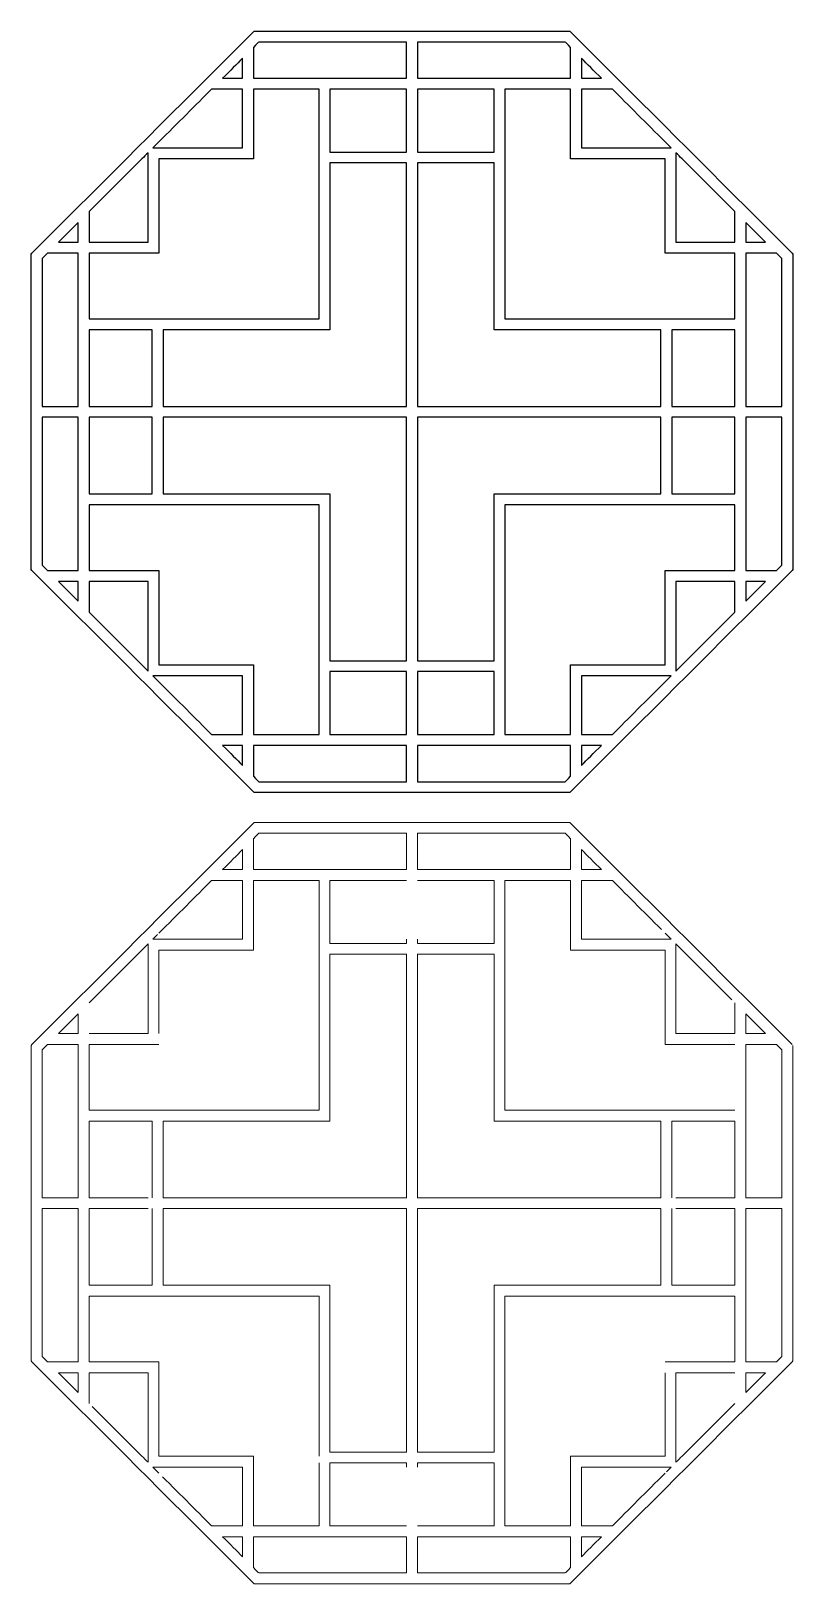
# Model space of a CAD drawing. Header units: centimetres. Extents: x -7.7 to 6, y -13.9 to 14.2.
import ezdxf

# ---------------------------------------------------------------- set-up
doc = ezdxf.new("R2010")
doc.units = ezdxf.units.CM
doc.header["$MEASUREMENT"] = 0
doc.layers.add('layer 1', color=7, linetype='Continuous')

msp = doc.modelspace()

# ---------------------------------------------------------------- linework, layer by layer
at = {"layer": 'layer 1', "color": 177}
for points, knots in [([(6.01273, 10.15805), (6.01273, 10.15805), (5.81486, 10.35591), (5.81486, 10.35591), (5.81486, 10.35591), (5.81486, 10.35591), (5.17567, 10.99509), (5.17567, 10.99509), (5.17567, 10.99509), (5.17567, 10.99509), (4.97781, 11.1921), (4.97781, 11.1921), (4.97781, 11.1921), (4.97781, 11.1921), (4.30766, 11.86311), (4.30766, 11.86311), (4.30766, 11.86311), (4.30766, 11.86311), (4.1098, 12.06097), (4.1098, 12.06097), (4.1098, 12.06097), (4.1098, 12.06097), (3.91537, 12.2554), (3.91537, 12.2554), (3.91537, 12.2554), (3.91537, 12.2554), (3.71751, 12.45239), (3.71751, 12.45239), (3.71751, 12.45239), (3.71751, 12.45239), (3.0465, 13.12341), (3.0465, 13.12341), (3.0465, 13.12341), (3.0465, 13.12341), (2.84949, 13.32127), (2.84949, 13.32127), (2.84949, 13.32127), (2.84949, 13.32127), (2.21031, 13.96046), (2.21031, 13.96046), (2.21031, 13.96046), (2.21031, 13.96046), (2.01245, 14.15746), (2.01245, 14.15746), (2.01245, 14.15746), (2.01245, 14.15746), (1.99696, 14.17381), (1.99696, 14.17381), (1.99696, 14.17381), (1.99696, 14.17381), (1.95567, 14.17381), (1.95567, 14.17381), (1.95567, 14.17381), (1.95567, 14.17381), (0.82612, 14.17381), (0.82612, 14.17381), (0.82612, 14.17381), (0.82612, 14.17381), (0.62912, 14.17381), (0.62912, 14.17381), (0.62912, 14.17381), (0.62912, 14.17381), (-0.75507, 14.17381), (-0.75507, 14.17381), (-0.75507, 14.17381), (-0.75507, 14.17381), (-0.95293, 14.17381), (-0.95293, 14.17381), (-0.95293, 14.17381), (-0.95293, 14.17381), (-2.33625, 14.17381), (-2.33625, 14.17381), (-2.33625, 14.17381), (-2.33625, 14.17381), (-2.53411, 14.17381), (-2.53411, 14.17381), (-2.53411, 14.17381), (-2.53411, 14.17381), (-3.70494, 14.17381), (-3.70494, 14.17381), (-3.70494, 14.17381), (-3.70494, 14.17381), (-3.72043, 14.15833), (-3.72043, 14.15833), (-3.72043, 14.15833), (-3.72043, 14.15833), (-3.91829, 13.96046), (-3.91829, 13.96046), (-3.91829, 13.96046), (-3.91829, 13.96046), (-4.55748, 13.32127), (-4.55748, 13.32127), (-4.55748, 13.32127), (-4.55748, 13.32127), (-4.75448, 13.12341), (-4.75448, 13.12341), (-4.75448, 13.12341), (-4.75448, 13.12341), (-5.42549, 12.45239), (-5.42549, 12.45239), (-5.42549, 12.45239), (-5.42549, 12.45239), (-5.62336, 12.2554), (-5.62336, 12.2554), (-5.62336, 12.2554), (-5.62336, 12.2554), (-5.81778, 12.06097), (-5.81778, 12.06097), (-5.81778, 12.06097), (-5.81778, 12.06097), (-6.01479, 11.86311), (-6.01479, 11.86311), (-6.01479, 11.86311), (-6.01479, 11.86311), (-6.6858, 11.1921), (-6.6858, 11.1921), (-6.6858, 11.1921), (-6.6858, 11.1921), (-6.88366, 10.99509), (-6.88366, 10.99509), (-6.88366, 10.99509), (-6.88366, 10.99509), (-7.52284, 10.35591), (-7.52284, 10.35591), (-7.52284, 10.35591), (-7.52284, 10.35591), (-7.72071, 10.15805), (-7.72071, 10.15805), (-7.72071, 10.15805), (-7.72071, 10.15805), (-7.73619, 10.14256), (-7.73619, 10.14256), (-7.73619, 10.14256), (-7.73619, 10.14256), (-7.73619, 8.97172), (-7.73619, 8.97172), (-7.73619, 8.97172), (-7.73619, 8.97172), (-7.73619, 8.77472), (-7.73619, 8.77472), (-7.73619, 8.77472), (-7.73619, 8.77472), (-7.73619, 7.39053), (-7.73619, 7.39053), (-7.73619, 7.39053), (-7.73619, 7.39053), (-7.73619, 7.19267), (-7.73619, 7.19267), (-7.73619, 7.19267), (-7.73619, 7.19267), (-7.73619, 5.8085), (-7.73619, 5.8085), (-7.73619, 5.8085), (-7.73619, 5.8085), (-7.73619, 5.61149), (-7.73619, 5.61149), (-7.73619, 5.61149), (-7.73619, 5.61149), (-7.73619, 4.44066), (-7.73619, 4.44066), (-7.73619, 4.44066), (-7.73619, 4.44066), (-7.72071, 4.42517), (-7.72071, 4.42517), (-7.72071, 4.42517), (-7.72071, 4.42517), (-7.52284, 4.22731), (-7.52284, 4.22731), (-7.52284, 4.22731), (-7.52284, 4.22731), (-6.88366, 3.58812), (-6.88366, 3.58812), (-6.88366, 3.58812), (-6.88366, 3.58812), (-6.6858, 3.39112), (-6.6858, 3.39112), (-6.6858, 3.39112), (-6.6858, 3.39112), (-6.01479, 2.72011), (-6.01479, 2.72011), (-6.01479, 2.72011), (-6.01479, 2.72011), (-5.81778, 2.52224), (-5.81778, 2.52224), (-5.81778, 2.52224), (-5.81778, 2.52224), (-5.62336, 2.32782), (-5.62336, 2.32782), (-5.62336, 2.32782), (-5.62336, 2.32782), (-5.42549, 2.13081), (-5.42549, 2.13081), (-5.42549, 2.13081), (-5.42549, 2.13081), (-4.75448, 1.4598), (-4.75448, 1.4598), (-4.75448, 1.4598), (-4.75448, 1.4598), (-4.55748, 1.26194), (-4.55748, 1.26194), (-4.55748, 1.26194), (-4.55748, 1.26194), (-3.91829, 0.62276), (-3.91829, 0.62276), (-3.91829, 0.62276), (-3.91829, 0.62276), (-3.72043, 0.42489), (-3.72043, 0.42489), (-3.72043, 0.42489), (-3.72043, 0.42489), (-3.70494, 0.40941), (-3.70494, 0.40941), (-3.70494, 0.40941), (-3.70494, 0.40941), (-2.53411, 0.40941), (-2.53411, 0.40941), (-2.53411, 0.40941), (-2.53411, 0.40941), (-2.33625, 0.40941), (-2.33625, 0.40941), (-2.33625, 0.40941), (-2.33625, 0.40941), (-0.95293, 0.40941), (-0.95293, 0.40941), (-0.95293, 0.40941), (-0.95293, 0.40941), (-0.75507, 0.40941), (-0.75507, 0.40941), (-0.75507, 0.40941), (-0.75507, 0.40941), (0.62912, 0.40941), (0.62912, 0.40941), (0.62912, 0.40941), (0.62912, 0.40941), (0.82612, 0.40941), (0.82612, 0.40941), (0.82612, 0.40941), (0.82612, 0.40941), (1.99696, 0.40941), (1.99696, 0.40941), (1.99696, 0.40941), (1.99696, 0.40941), (2.01245, 0.42575), (2.01245, 0.42575), (2.01245, 0.42575), (2.01245, 0.42575), (2.21031, 0.62276), (2.21031, 0.62276), (2.21031, 0.62276), (2.21031, 0.62276), (2.84949, 1.26194), (2.84949, 1.26194), (2.84949, 1.26194), (2.84949, 1.26194), (3.0465, 1.4598), (3.0465, 1.4598), (3.0465, 1.4598), (3.0465, 1.4598), (3.71751, 2.13081), (3.71751, 2.13081), (3.71751, 2.13081), (3.71751, 2.13081), (3.91537, 2.32782), (3.91537, 2.32782), (3.91537, 2.32782), (3.91537, 2.32782), (4.1098, 2.52224), (4.1098, 2.52224), (4.1098, 2.52224), (4.1098, 2.52224), (4.30766, 2.72011), (4.30766, 2.72011), (4.30766, 2.72011), (4.30766, 2.72011), (4.97781, 3.39112), (4.97781, 3.39112), (4.97781, 3.39112), (4.97781, 3.39112), (5.17567, 3.58812), (5.17567, 3.58812), (5.17567, 3.58812), (5.17567, 3.58812), (5.81486, 4.22731), (5.81486, 4.22731), (5.81486, 4.22731), (5.81486, 4.22731), (6.01273, 4.42517), (6.01273, 4.42517), (6.01273, 4.42517), (6.01273, 4.42517), (6.02821, 4.44066), (6.02821, 4.44066), (6.02821, 4.44066), (6.02821, 4.44066), (6.02821, 5.61149), (6.02821, 5.61149), (6.02821, 5.61149), (6.02821, 5.61149), (6.02821, 5.8085), (6.02821, 5.8085), (6.02821, 5.8085), (6.02821, 5.8085), (6.02821, 7.19267), (6.02821, 7.19267), (6.02821, 7.19267), (6.02821, 7.19267), (6.02821, 7.39053), (6.02821, 7.39053), (6.02821, 7.39053), (6.02821, 7.39053), (6.02821, 8.77472), (6.02821, 8.77472), (6.02821, 8.77472), (6.02821, 8.77472), (6.02821, 8.97172), (6.02821, 8.97172), (6.02821, 8.97172), (6.02821, 8.97172), (6.02821, 10.14256), (6.02821, 10.14256), (6.02821, 10.14256), (6.02821, 10.14256), (6.01273, 10.15805), (6.01273, 10.15805)], [0, 0, 0, 0, 0.01219512, 0.01219512, 0.01219512, 0.01219512, 0.02439024, 0.02439024, 0.02439024, 0.02439024, 0.03658537, 0.03658537, 0.03658537, 0.03658537, 0.04878049, 0.04878049, 0.04878049, 0.04878049, 0.06097561, 0.06097561, 0.06097561, 0.06097561, 0.07317073, 0.07317073, 0.07317073, 0.07317073, 0.08536585, 0.08536585, 0.08536585, 0.08536585, 0.09756098, 0.09756098, 0.09756098, 0.09756098, 0.1097561, 0.1097561, 0.1097561, 0.1097561, 0.12195122, 0.12195122, 0.12195122, 0.12195122, 0.13414634, 0.13414634, 0.13414634, 0.13414634, 0.14634146, 0.14634146, 0.14634146, 0.14634146, 0.15853659, 0.15853659, 0.15853659, 0.15853659, 0.17073171, 0.17073171, 0.17073171, 0.17073171, 0.18292683, 0.18292683, 0.18292683, 0.18292683, 0.19512195, 0.19512195, 0.19512195, 0.19512195, 0.20731707, 0.20731707, 0.20731707, 0.20731707, 0.2195122, 0.2195122, 0.2195122, 0.2195122, 0.23170732, 0.23170732, 0.23170732, 0.23170732, 0.24390244, 0.24390244, 0.24390244, 0.24390244, 0.25609756, 0.25609756, 0.25609756, 0.25609756, 0.26829268, 0.26829268, 0.26829268, 0.26829268, 0.2804878, 0.2804878, 0.2804878, 0.2804878, 0.29268293, 0.29268293, 0.29268293, 0.29268293, 0.30487805, 0.30487805, 0.30487805, 0.30487805, 0.31707317, 0.31707317, 0.31707317, 0.31707317, 0.32926829, 0.32926829, 0.32926829, 0.32926829, 0.34146341, 0.34146341, 0.34146341, 0.34146341, 0.35365854, 0.35365854, 0.35365854, 0.35365854, 0.36585366, 0.36585366, 0.36585366, 0.36585366, 0.37804878, 0.37804878, 0.37804878, 0.37804878, 0.3902439, 0.3902439, 0.3902439, 0.3902439, 0.40243902, 0.40243902, 0.40243902, 0.40243902, 0.41463415, 0.41463415, 0.41463415, 0.41463415, 0.42682927, 0.42682927, 0.42682927, 0.42682927, 0.43902439, 0.43902439, 0.43902439, 0.43902439, 0.45121951, 0.45121951, 0.45121951, 0.45121951, 0.46341463, 0.46341463, 0.46341463, 0.46341463, 0.47560976, 0.47560976, 0.47560976, 0.47560976, 0.48780488, 0.48780488, 0.48780488, 0.48780488, 0.5, 0.5, 0.5, 0.5, 0.51219512, 0.51219512, 0.51219512, 0.51219512, 0.52439024, 0.52439024, 0.52439024, 0.52439024, 0.53658537, 0.53658537, 0.53658537, 0.53658537, 0.54878049, 0.54878049, 0.54878049, 0.54878049, 0.56097561, 0.56097561, 0.56097561, 0.56097561, 0.57317073, 0.57317073, 0.57317073, 0.57317073, 0.58536585, 0.58536585, 0.58536585, 0.58536585, 0.59756098, 0.59756098, 0.59756098, 0.59756098, 0.6097561, 0.6097561, 0.6097561, 0.6097561, 0.62195122, 0.62195122, 0.62195122, 0.62195122, 0.63414634, 0.63414634, 0.63414634, 0.63414634, 0.64634146, 0.64634146, 0.64634146, 0.64634146, 0.65853659, 0.65853659, 0.65853659, 0.65853659, 0.67073171, 0.67073171, 0.67073171, 0.67073171, 0.68292683, 0.68292683, 0.68292683, 0.68292683, 0.69512195, 0.69512195, 0.69512195, 0.69512195, 0.70731707, 0.70731707, 0.70731707, 0.70731707, 0.7195122, 0.7195122, 0.7195122, 0.7195122, 0.73170732, 0.73170732, 0.73170732, 0.73170732, 0.74390244, 0.74390244, 0.74390244, 0.74390244, 0.75609756, 0.75609756, 0.75609756, 0.75609756, 0.76829268, 0.76829268, 0.76829268, 0.76829268, 0.7804878, 0.7804878, 0.7804878, 0.7804878, 0.79268293, 0.79268293, 0.79268293, 0.79268293, 0.80487805, 0.80487805, 0.80487805, 0.80487805, 0.81707317, 0.81707317, 0.81707317, 0.81707317, 0.82926829, 0.82926829, 0.82926829, 0.82926829, 0.84146341, 0.84146341, 0.84146341, 0.84146341, 0.85365854, 0.85365854, 0.85365854, 0.85365854, 0.86585366, 0.86585366, 0.86585366, 0.86585366, 0.87804878, 0.87804878, 0.87804878, 0.87804878, 0.8902439, 0.8902439, 0.8902439, 0.8902439, 0.90243902, 0.90243902, 0.90243902, 0.90243902, 0.91463415, 0.91463415, 0.91463415, 0.91463415, 0.92682927, 0.92682927, 0.92682927, 0.92682927, 0.93902439, 0.93902439, 0.93902439, 0.93902439, 0.95121951, 0.95121951, 0.95121951, 0.95121951, 0.96341463, 0.96341463, 0.96341463, 0.96341463, 0.97560976, 0.97560976, 0.97560976, 0.97560976, 1, 1, 1, 1]), ([(-3.62236, 13.97595), (-3.62236, 13.97595), (-3.61375, 13.97595), (-3.61375, 13.97595), (-3.61375, 13.97595), (-3.61375, 13.97595), (-3.59483, 13.97595), (-3.59483, 13.97595), (-3.59483, 13.97595), (-3.59483, 13.97595), (-3.5673, 13.97595), (-3.5673, 13.97595), (-3.5673, 13.97595), (-3.5673, 13.97595), (-3.53117, 13.97595), (-3.53117, 13.97595), (-3.53117, 13.97595), (-3.53117, 13.97595), (-3.48643, 13.97595), (-3.48643, 13.97595), (-3.48643, 13.97595), (-3.48643, 13.97595), (-3.43309, 13.97595), (-3.43309, 13.97595), (-3.43309, 13.97595), (-3.43309, 13.97595), (-3.37202, 13.97595), (-3.37202, 13.97595), (-3.37202, 13.97595), (-3.37202, 13.97595), (-3.30405, 13.97595), (-3.30405, 13.97595), (-3.30405, 13.97595), (-3.30405, 13.97595), (-3.22922, 13.97595), (-3.22922, 13.97595), (-3.22922, 13.97595), (-3.22922, 13.97595), (-3.14748, 13.97595), (-3.14748, 13.97595), (-3.14748, 13.97595), (-3.14748, 13.97595), (-3.05888, 13.97595), (-3.05888, 13.97595), (-3.05888, 13.97595), (-3.05888, 13.97595), (-2.96425, 13.97595), (-2.96425, 13.97595), (-2.96425, 13.97595), (-2.96425, 13.97595), (-2.86446, 13.97595), (-2.86446, 13.97595), (-2.86446, 13.97595), (-2.86446, 13.97595), (-2.75951, 13.97595), (-2.75951, 13.97595), (-2.75951, 13.97595), (-2.75951, 13.97595), (-2.64939, 13.97595), (-2.64939, 13.97595), (-2.64939, 13.97595), (-2.64939, 13.97595), (-2.53411, 13.97595), (-2.53411, 13.97595), (-2.53411, 13.97595), (-2.53411, 13.97595), (-2.51003, 13.97595), (-2.51003, 13.97595), (-2.51003, 13.97595), (-2.51003, 13.97595), (-2.48594, 13.97595), (-2.48594, 13.97595), (-2.48594, 13.97595), (-2.48594, 13.97595), (-2.46098, 13.97595), (-2.46098, 13.97595), (-2.46098, 13.97595), (-2.46098, 13.97595), (-2.4369, 13.97595), (-2.4369, 13.97595), (-2.4369, 13.97595), (-2.4369, 13.97595), (-2.41196, 13.97595), (-2.41196, 13.97595), (-2.41196, 13.97595), (-2.41196, 13.97595), (-2.387, 13.97595), (-2.387, 13.97595), (-2.387, 13.97595), (-2.387, 13.97595), (-2.36206, 13.97595), (-2.36206, 13.97595), (-2.36206, 13.97595), (-2.36206, 13.97595), (-2.33625, 13.97595), (-2.33625, 13.97595), (-2.33625, 13.97595), (-2.33625, 13.97595), (-2.25711, 13.97595), (-2.25711, 13.97595), (-2.25711, 13.97595), (-2.25711, 13.97595), (-2.17709, 13.97595), (-2.17709, 13.97595), (-2.17709, 13.97595), (-2.17709, 13.97595), (-2.09537, 13.97595), (-2.09537, 13.97595), (-2.09537, 13.97595), (-2.09537, 13.97595), (-2.01279, 13.97595), (-2.01279, 13.97595), (-2.01279, 13.97595), (-2.01279, 13.97595), (-1.92848, 13.97595), (-1.92848, 13.97595), (-1.92848, 13.97595), (-1.92848, 13.97595), (-1.84331, 13.97595), (-1.84331, 13.97595), (-1.84331, 13.97595), (-1.84331, 13.97595), (-1.75728, 13.97595), (-1.75728, 13.97595), (-1.75728, 13.97595), (-1.75728, 13.97595), (-1.6704, 13.97595), (-1.6704, 13.97595), (-1.6704, 13.97595), (-1.6704, 13.97595), (-1.58265, 13.97595), (-1.58265, 13.97595), (-1.58265, 13.97595), (-1.58265, 13.97595), (-1.49403, 13.97595), (-1.49403, 13.97595), (-1.49403, 13.97595), (-1.49403, 13.97595), (-1.40457, 13.97595), (-1.40457, 13.97595), (-1.40457, 13.97595), (-1.40457, 13.97595), (-1.3151, 13.97595), (-1.3151, 13.97595), (-1.3151, 13.97595), (-1.3151, 13.97595), (-1.22478, 13.97595), (-1.22478, 13.97595), (-1.22478, 13.97595), (-1.22478, 13.97595), (-1.13444, 13.97595), (-1.13444, 13.97595), (-1.13444, 13.97595), (-1.13444, 13.97595), (-1.04325, 13.97595), (-1.04325, 13.97595), (-1.04325, 13.97595), (-1.04325, 13.97595), (-0.95293, 13.97595), (-0.95293, 13.97595), (-0.95293, 13.97595), (-0.95293, 13.97595), (-0.95293, 13.32127), (-0.95293, 13.32127), (-0.95293, 13.32127), (-0.95293, 13.32127), (-2.33625, 13.32127), (-2.33625, 13.32127), (-2.33625, 13.32127), (-2.33625, 13.32127), (-2.53411, 13.32127), (-2.53411, 13.32127), (-2.53411, 13.32127), (-2.53411, 13.32127), (-3.72043, 13.32127), (-3.72043, 13.32127), (-3.72043, 13.32127), (-3.72043, 13.32127), (-3.72043, 13.87788), (-3.72043, 13.87788), (-3.72043, 13.87788), (-3.72043, 13.87788), (-3.68172, 13.91745), (-3.68172, 13.91745), (-3.68172, 13.91745), (-3.68172, 13.91745), (-3.6516, 13.9467), (-3.6516, 13.9467), (-3.6516, 13.9467), (-3.6516, 13.9467), (-3.63183, 13.96648), (-3.63183, 13.96648), (-3.63183, 13.96648), (-3.63183, 13.96648), (-3.62236, 13.97595), (-3.62236, 13.97595), (-3.62236, 13.97595), (-3.62236, 13.97595), (-3.62236, 13.97595), (-3.62236, 13.97595)], [0, 0, 0, 0, 0.01960784, 0.01960784, 0.01960784, 0.01960784, 0.03921569, 0.03921569, 0.03921569, 0.03921569, 0.05882353, 0.05882353, 0.05882353, 0.05882353, 0.07843137, 0.07843137, 0.07843137, 0.07843137, 0.09803922, 0.09803922, 0.09803922, 0.09803922, 0.11764706, 0.11764706, 0.11764706, 0.11764706, 0.1372549, 0.1372549, 0.1372549, 0.1372549, 0.15686275, 0.15686275, 0.15686275, 0.15686275, 0.17647059, 0.17647059, 0.17647059, 0.17647059, 0.19607843, 0.19607843, 0.19607843, 0.19607843, 0.21568627, 0.21568627, 0.21568627, 0.21568627, 0.23529412, 0.23529412, 0.23529412, 0.23529412, 0.25490196, 0.25490196, 0.25490196, 0.25490196, 0.2745098, 0.2745098, 0.2745098, 0.2745098, 0.29411765, 0.29411765, 0.29411765, 0.29411765, 0.31372549, 0.31372549, 0.31372549, 0.31372549, 0.33333333, 0.33333333, 0.33333333, 0.33333333, 0.35294118, 0.35294118, 0.35294118, 0.35294118, 0.37254902, 0.37254902, 0.37254902, 0.37254902, 0.39215686, 0.39215686, 0.39215686, 0.39215686, 0.41176471, 0.41176471, 0.41176471, 0.41176471, 0.43137255, 0.43137255, 0.43137255, 0.43137255, 0.45098039, 0.45098039, 0.45098039, 0.45098039, 0.47058824, 0.47058824, 0.47058824, 0.47058824, 0.49019608, 0.49019608, 0.49019608, 0.49019608, 0.50980392, 0.50980392, 0.50980392, 0.50980392, 0.52941176, 0.52941176, 0.52941176, 0.52941176, 0.54901961, 0.54901961, 0.54901961, 0.54901961, 0.56862745, 0.56862745, 0.56862745, 0.56862745, 0.58823529, 0.58823529, 0.58823529, 0.58823529, 0.60784314, 0.60784314, 0.60784314, 0.60784314, 0.62745098, 0.62745098, 0.62745098, 0.62745098, 0.64705882, 0.64705882, 0.64705882, 0.64705882, 0.66666667, 0.66666667, 0.66666667, 0.66666667, 0.68627451, 0.68627451, 0.68627451, 0.68627451, 0.70588235, 0.70588235, 0.70588235, 0.70588235, 0.7254902, 0.7254902, 0.7254902, 0.7254902, 0.74509804, 0.74509804, 0.74509804, 0.74509804, 0.76470588, 0.76470588, 0.76470588, 0.76470588, 0.78431373, 0.78431373, 0.78431373, 0.78431373, 0.80392157, 0.80392157, 0.80392157, 0.80392157, 0.82352941, 0.82352941, 0.82352941, 0.82352941, 0.84313725, 0.84313725, 0.84313725, 0.84313725, 0.8627451, 0.8627451, 0.8627451, 0.8627451, 0.88235294, 0.88235294, 0.88235294, 0.88235294, 0.90196078, 0.90196078, 0.90196078, 0.90196078, 0.92156863, 0.92156863, 0.92156863, 0.92156863, 0.94117647, 0.94117647, 0.94117647, 0.94117647, 0.96078431, 0.96078431, 0.96078431, 0.96078431, 1, 1, 1, 1]), ([(-0.75507, 13.97595), (-0.75507, 13.97595), (-0.66388, 13.97595), (-0.66388, 13.97595), (-0.66388, 13.97595), (-0.66388, 13.97595), (-0.57354, 13.97595), (-0.57354, 13.97595), (-0.57354, 13.97595), (-0.57354, 13.97595), (-0.48322, 13.97595), (-0.48322, 13.97595), (-0.48322, 13.97595), (-0.48322, 13.97595), (-0.39288, 13.97595), (-0.39288, 13.97595), (-0.39288, 13.97595), (-0.39288, 13.97595), (-0.30341, 13.97595), (-0.30341, 13.97595), (-0.30341, 13.97595), (-0.30341, 13.97595), (-0.21395, 13.97595), (-0.21395, 13.97595), (-0.21395, 13.97595), (-0.21395, 13.97595), (-0.12534, 13.97595), (-0.12534, 13.97595), (-0.12534, 13.97595), (-0.12534, 13.97595), (-0.0376, 13.97595), (-0.0376, 13.97595), (-0.0376, 13.97595), (-0.0376, 13.97595), (0.0493, 13.97595), (0.0493, 13.97595), (0.0493, 13.97595), (0.0493, 13.97595), (0.13533, 13.97595), (0.13533, 13.97595), (0.13533, 13.97595), (0.13533, 13.97595), (0.22049, 13.97595), (0.22049, 13.97595), (0.22049, 13.97595), (0.22049, 13.97595), (0.30479, 13.97595), (0.30479, 13.97595), (0.30479, 13.97595), (0.30479, 13.97595), (0.38738, 13.97595), (0.38738, 13.97595), (0.38738, 13.97595), (0.38738, 13.97595), (0.46911, 13.97595), (0.46911, 13.97595), (0.46911, 13.97595), (0.46911, 13.97595), (0.54998, 13.97595), (0.54998, 13.97595), (0.54998, 13.97595), (0.54998, 13.97595), (0.62912, 13.97595), (0.62912, 13.97595), (0.62912, 13.97595), (0.62912, 13.97595), (0.65407, 13.97595), (0.65407, 13.97595), (0.65407, 13.97595), (0.65407, 13.97595), (0.67902, 13.97595), (0.67902, 13.97595), (0.67902, 13.97595), (0.67902, 13.97595), (0.70396, 13.97595), (0.70396, 13.97595), (0.70396, 13.97595), (0.70396, 13.97595), (0.72892, 13.97595), (0.72892, 13.97595), (0.72892, 13.97595), (0.72892, 13.97595), (0.75386, 13.97595), (0.75386, 13.97595), (0.75386, 13.97595), (0.75386, 13.97595), (0.77794, 13.97595), (0.77794, 13.97595), (0.77794, 13.97595), (0.77794, 13.97595), (0.80203, 13.97595), (0.80203, 13.97595), (0.80203, 13.97595), (0.80203, 13.97595), (0.82612, 13.97595), (0.82612, 13.97595), (0.82612, 13.97595), (0.82612, 13.97595), (0.9414, 13.97595), (0.9414, 13.97595), (0.9414, 13.97595), (0.9414, 13.97595), (1.05151, 13.97595), (1.05151, 13.97595), (1.05151, 13.97595), (1.05151, 13.97595), (1.15733, 13.97595), (1.15733, 13.97595), (1.15733, 13.97595), (1.15733, 13.97595), (1.25712, 13.97595), (1.25712, 13.97595), (1.25712, 13.97595), (1.25712, 13.97595), (1.35089, 13.97595), (1.35089, 13.97595), (1.35089, 13.97595), (1.35089, 13.97595), (1.4395, 13.97595), (1.4395, 13.97595), (1.4395, 13.97595), (1.4395, 13.97595), (1.52122, 13.97595), (1.52122, 13.97595), (1.52122, 13.97595), (1.52122, 13.97595), (1.59607, 13.97595), (1.59607, 13.97595), (1.59607, 13.97595), (1.59607, 13.97595), (1.6649, 13.97595), (1.6649, 13.97595), (1.6649, 13.97595), (1.6649, 13.97595), (1.72511, 13.97595), (1.72511, 13.97595), (1.72511, 13.97595), (1.72511, 13.97595), (1.77845, 13.97595), (1.77845, 13.97595), (1.77845, 13.97595), (1.77845, 13.97595), (1.82319, 13.97595), (1.82319, 13.97595), (1.82319, 13.97595), (1.82319, 13.97595), (1.85932, 13.97595), (1.85932, 13.97595), (1.85932, 13.97595), (1.85932, 13.97595), (1.88685, 13.97595), (1.88685, 13.97595), (1.88685, 13.97595), (1.88685, 13.97595), (1.90577, 13.97595), (1.90577, 13.97595), (1.90577, 13.97595), (1.90577, 13.97595), (1.91523, 13.97595), (1.91523, 13.97595), (1.91523, 13.97595), (1.91523, 13.97595), (1.92383, 13.96648), (1.92383, 13.96648), (1.92383, 13.96648), (1.92383, 13.96648), (1.94362, 13.9467), (1.94362, 13.9467), (1.94362, 13.9467), (1.94362, 13.9467), (1.97373, 13.91745), (1.97373, 13.91745), (1.97373, 13.91745), (1.97373, 13.91745), (2.01245, 13.87873), (2.01245, 13.87873), (2.01245, 13.87873), (2.01245, 13.87873), (2.01245, 13.32127), (2.01245, 13.32127), (2.01245, 13.32127), (2.01245, 13.32127), (0.82612, 13.32127), (0.82612, 13.32127), (0.82612, 13.32127), (0.82612, 13.32127), (0.62912, 13.32127), (0.62912, 13.32127), (0.62912, 13.32127), (0.62912, 13.32127), (-0.75507, 13.32127), (-0.75507, 13.32127), (-0.75507, 13.32127), (-0.75507, 13.32127), (-0.75507, 13.97595), (-0.75507, 13.97595), (-0.75507, 13.97595), (-0.75507, 13.97595), (-0.75507, 13.97595), (-0.75507, 13.97595)], [0, 0, 0, 0, 0.01960784, 0.01960784, 0.01960784, 0.01960784, 0.03921569, 0.03921569, 0.03921569, 0.03921569, 0.05882353, 0.05882353, 0.05882353, 0.05882353, 0.07843137, 0.07843137, 0.07843137, 0.07843137, 0.09803922, 0.09803922, 0.09803922, 0.09803922, 0.11764706, 0.11764706, 0.11764706, 0.11764706, 0.1372549, 0.1372549, 0.1372549, 0.1372549, 0.15686275, 0.15686275, 0.15686275, 0.15686275, 0.17647059, 0.17647059, 0.17647059, 0.17647059, 0.19607843, 0.19607843, 0.19607843, 0.19607843, 0.21568627, 0.21568627, 0.21568627, 0.21568627, 0.23529412, 0.23529412, 0.23529412, 0.23529412, 0.25490196, 0.25490196, 0.25490196, 0.25490196, 0.2745098, 0.2745098, 0.2745098, 0.2745098, 0.29411765, 0.29411765, 0.29411765, 0.29411765, 0.31372549, 0.31372549, 0.31372549, 0.31372549, 0.33333333, 0.33333333, 0.33333333, 0.33333333, 0.35294118, 0.35294118, 0.35294118, 0.35294118, 0.37254902, 0.37254902, 0.37254902, 0.37254902, 0.39215686, 0.39215686, 0.39215686, 0.39215686, 0.41176471, 0.41176471, 0.41176471, 0.41176471, 0.43137255, 0.43137255, 0.43137255, 0.43137255, 0.45098039, 0.45098039, 0.45098039, 0.45098039, 0.47058824, 0.47058824, 0.47058824, 0.47058824, 0.49019608, 0.49019608, 0.49019608, 0.49019608, 0.50980392, 0.50980392, 0.50980392, 0.50980392, 0.52941176, 0.52941176, 0.52941176, 0.52941176, 0.54901961, 0.54901961, 0.54901961, 0.54901961, 0.56862745, 0.56862745, 0.56862745, 0.56862745, 0.58823529, 0.58823529, 0.58823529, 0.58823529, 0.60784314, 0.60784314, 0.60784314, 0.60784314, 0.62745098, 0.62745098, 0.62745098, 0.62745098, 0.64705882, 0.64705882, 0.64705882, 0.64705882, 0.66666667, 0.66666667, 0.66666667, 0.66666667, 0.68627451, 0.68627451, 0.68627451, 0.68627451, 0.70588235, 0.70588235, 0.70588235, 0.70588235, 0.7254902, 0.7254902, 0.7254902, 0.7254902, 0.74509804, 0.74509804, 0.74509804, 0.74509804, 0.76470588, 0.76470588, 0.76470588, 0.76470588, 0.78431373, 0.78431373, 0.78431373, 0.78431373, 0.80392157, 0.80392157, 0.80392157, 0.80392157, 0.82352941, 0.82352941, 0.82352941, 0.82352941, 0.84313725, 0.84313725, 0.84313725, 0.84313725, 0.8627451, 0.8627451, 0.8627451, 0.8627451, 0.88235294, 0.88235294, 0.88235294, 0.88235294, 0.90196078, 0.90196078, 0.90196078, 0.90196078, 0.92156863, 0.92156863, 0.92156863, 0.92156863, 0.94117647, 0.94117647, 0.94117647, 0.94117647, 0.96078431, 0.96078431, 0.96078431, 0.96078431, 1, 1, 1, 1]), ([(-3.91829, 13.68087), (-3.91829, 13.68087), (-3.91829, 13.32127), (-3.91829, 13.32127), (-3.91829, 13.32127), (-3.91829, 13.32127), (-4.27703, 13.32127), (-4.27703, 13.32127), (-4.27703, 13.32127), (-4.27703, 13.32127), (-4.22627, 13.37203), (-4.22627, 13.37203), (-4.22627, 13.37203), (-4.22627, 13.37203), (-4.17724, 13.42106), (-4.17724, 13.42106), (-4.17724, 13.42106), (-4.17724, 13.42106), (-4.12992, 13.46924), (-4.12992, 13.46924), (-4.12992, 13.46924), (-4.12992, 13.46924), (-4.08346, 13.51484), (-4.08346, 13.51484), (-4.08346, 13.51484), (-4.08346, 13.51484), (-4.0396, 13.55871), (-4.0396, 13.55871), (-4.0396, 13.55871), (-4.0396, 13.55871), (-3.99744, 13.60172), (-3.99744, 13.60172), (-3.99744, 13.60172), (-3.99744, 13.60172), (-3.95701, 13.64216), (-3.95701, 13.64216), (-3.95701, 13.64216), (-3.95701, 13.64216), (-3.91829, 13.68087), (-3.91829, 13.68087), (-3.91829, 13.68087), (-3.91829, 13.68087), (-3.91829, 13.68087), (-3.91829, 13.68087)], [0, 0, 0, 0, 0.08333333, 0.08333333, 0.08333333, 0.08333333, 0.16666667, 0.16666667, 0.16666667, 0.16666667, 0.25, 0.25, 0.25, 0.25, 0.33333333, 0.33333333, 0.33333333, 0.33333333, 0.41666667, 0.41666667, 0.41666667, 0.41666667, 0.5, 0.5, 0.5, 0.5, 0.58333333, 0.58333333, 0.58333333, 0.58333333, 0.66666667, 0.66666667, 0.66666667, 0.66666667, 0.75, 0.75, 0.75, 0.75, 0.83333333, 0.83333333, 0.83333333, 0.83333333, 1, 1, 1, 1]), ([(2.5699, 13.32127), (2.5699, 13.32127), (2.21031, 13.32127), (2.21031, 13.32127), (2.21031, 13.32127), (2.21031, 13.32127), (2.21031, 13.68087), (2.21031, 13.68087), (2.21031, 13.68087), (2.21031, 13.68087), (2.24901, 13.64216), (2.24901, 13.64216), (2.24901, 13.64216), (2.24901, 13.64216), (2.28945, 13.60172), (2.28945, 13.60172), (2.28945, 13.60172), (2.28945, 13.60172), (2.3316, 13.55957), (2.3316, 13.55957), (2.3316, 13.55957), (2.3316, 13.55957), (2.37634, 13.51484), (2.37634, 13.51484), (2.37634, 13.51484), (2.37634, 13.51484), (2.42194, 13.46924), (2.42194, 13.46924), (2.42194, 13.46924), (2.42194, 13.46924), (2.46925, 13.42106), (2.46925, 13.42106), (2.46925, 13.42106), (2.46925, 13.42106), (2.51914, 13.37203), (2.51914, 13.37203), (2.51914, 13.37203), (2.51914, 13.37203), (2.5699, 13.32127), (2.5699, 13.32127), (2.5699, 13.32127), (2.5699, 13.32127), (2.5699, 13.32127), (2.5699, 13.32127)], [0, 0, 0, 0, 0.08333333, 0.08333333, 0.08333333, 0.08333333, 0.16666667, 0.16666667, 0.16666667, 0.16666667, 0.25, 0.25, 0.25, 0.25, 0.33333333, 0.33333333, 0.33333333, 0.33333333, 0.41666667, 0.41666667, 0.41666667, 0.41666667, 0.5, 0.5, 0.5, 0.5, 0.58333333, 0.58333333, 0.58333333, 0.58333333, 0.66666667, 0.66666667, 0.66666667, 0.66666667, 0.75, 0.75, 0.75, 0.75, 0.83333333, 0.83333333, 0.83333333, 0.83333333, 1, 1, 1, 1]), ([(-5.42549, 10.35591), (-5.42549, 10.35591), (-5.42549, 11.86311), (-5.42549, 11.86311), (-5.42549, 11.86311), (-5.42549, 11.86311), (-3.91829, 11.86311), (-3.91829, 11.86311), (-3.91829, 11.86311), (-3.91829, 11.86311), (-3.72043, 11.86311), (-3.72043, 11.86311), (-3.72043, 11.86311), (-3.72043, 11.86311), (-3.72043, 12.06097), (-3.72043, 12.06097), (-3.72043, 12.06097), (-3.72043, 12.06097), (-3.72043, 13.12341), (-3.72043, 13.12341), (-3.72043, 13.12341), (-3.72043, 13.12341), (-2.53411, 13.12341), (-2.53411, 13.12341), (-2.53411, 13.12341), (-2.53411, 13.12341), (-2.53411, 12.06097), (-2.53411, 12.06097), (-2.53411, 12.06097), (-2.53411, 12.06097), (-2.53411, 11.98699), (-2.53411, 11.98699), (-2.53411, 11.98699), (-2.53411, 11.98699), (-2.53411, 11.86311), (-2.53411, 11.86311), (-2.53411, 11.86311), (-2.53411, 11.86311), (-2.53411, 11.78913), (-2.53411, 11.78913), (-2.53411, 11.78913), (-2.53411, 11.78913), (-2.53411, 10.35591), (-2.53411, 10.35591), (-2.53411, 10.35591), (-2.53411, 10.35591), (-2.53411, 10.15805), (-2.53411, 10.15805), (-2.53411, 10.15805), (-2.53411, 10.15805), (-2.53411, 8.97172), (-2.53411, 8.97172), (-2.53411, 8.97172), (-2.53411, 8.97172), (-3.72043, 8.97172), (-3.72043, 8.97172), (-3.72043, 8.97172), (-3.72043, 8.97172), (-3.91829, 8.97172), (-3.91829, 8.97172), (-3.91829, 8.97172), (-3.91829, 8.97172), (-5.35151, 8.97172), (-5.35151, 8.97172), (-5.35151, 8.97172), (-5.35151, 8.97172), (-5.42549, 8.97172), (-5.42549, 8.97172), (-5.42549, 8.97172), (-5.42549, 8.97172), (-5.54937, 8.97172), (-5.54937, 8.97172), (-5.54937, 8.97172), (-5.54937, 8.97172), (-5.62336, 8.97172), (-5.62336, 8.97172), (-5.62336, 8.97172), (-5.62336, 8.97172), (-6.6858, 8.97172), (-6.6858, 8.97172), (-6.6858, 8.97172), (-6.6858, 8.97172), (-6.6858, 10.15805), (-6.6858, 10.15805), (-6.6858, 10.15805), (-6.6858, 10.15805), (-5.62336, 10.15805), (-5.62336, 10.15805), (-5.62336, 10.15805), (-5.62336, 10.15805), (-5.42549, 10.15805), (-5.42549, 10.15805), (-5.42549, 10.15805), (-5.42549, 10.15805), (-5.42549, 10.35591), (-5.42549, 10.35591)], [0, 0, 0, 0, 0.04, 0.04, 0.04, 0.04, 0.08, 0.08, 0.08, 0.08, 0.12, 0.12, 0.12, 0.12, 0.16, 0.16, 0.16, 0.16, 0.2, 0.2, 0.2, 0.2, 0.24, 0.24, 0.24, 0.24, 0.28, 0.28, 0.28, 0.28, 0.32, 0.32, 0.32, 0.32, 0.36, 0.36, 0.36, 0.36, 0.4, 0.4, 0.4, 0.4, 0.44, 0.44, 0.44, 0.44, 0.48, 0.48, 0.48, 0.48, 0.52, 0.52, 0.52, 0.52, 0.56, 0.56, 0.56, 0.56, 0.6, 0.6, 0.6, 0.6, 0.64, 0.64, 0.64, 0.64, 0.68, 0.68, 0.68, 0.68, 0.72, 0.72, 0.72, 0.72, 0.76, 0.76, 0.76, 0.76, 0.8, 0.8, 0.8, 0.8, 0.84, 0.84, 0.84, 0.84, 0.88, 0.88, 0.88, 0.88, 0.92, 0.92, 0.92, 0.92, 1, 1, 1, 1]), ([(-5.42549, 12.17281), (-5.42549, 12.17281), (-5.3627, 12.23647), (-5.3627, 12.23647), (-5.3627, 12.23647), (-5.3627, 12.23647), (-5.29989, 12.29926), (-5.29989, 12.29926), (-5.29989, 12.29926), (-5.29989, 12.29926), (-5.2371, 12.3612), (-5.2371, 12.3612), (-5.2371, 12.3612), (-5.2371, 12.3612), (-5.17516, 12.42401), (-5.17516, 12.42401), (-5.17516, 12.42401), (-5.17516, 12.42401), (-5.11322, 12.48508), (-5.11322, 12.48508), (-5.11322, 12.48508), (-5.11322, 12.48508), (-5.05213, 12.54702), (-5.05213, 12.54702), (-5.05213, 12.54702), (-5.05213, 12.54702), (-4.99106, 12.60724), (-4.99106, 12.60724), (-4.99106, 12.60724), (-4.99106, 12.60724), (-4.93084, 12.66833), (-4.93084, 12.66833), (-4.93084, 12.66833), (-4.93084, 12.66833), (-4.87147, 12.72768), (-4.87147, 12.72768), (-4.87147, 12.72768), (-4.87147, 12.72768), (-4.81212, 12.78705), (-4.81212, 12.78705), (-4.81212, 12.78705), (-4.81212, 12.78705), (-4.75362, 12.84468), (-4.75362, 12.84468), (-4.75362, 12.84468), (-4.75362, 12.84468), (-4.69598, 12.90232), (-4.69598, 12.90232), (-4.69598, 12.90232), (-4.69598, 12.90232), (-4.6392, 12.9591), (-4.6392, 12.9591), (-4.6392, 12.9591), (-4.6392, 12.9591), (-4.58414, 13.01501), (-4.58414, 13.01501), (-4.58414, 13.01501), (-4.58414, 13.01501), (-4.52909, 13.07007), (-4.52909, 13.07007), (-4.52909, 13.07007), (-4.52909, 13.07007), (-4.47489, 13.12341), (-4.47489, 13.12341), (-4.47489, 13.12341), (-4.47489, 13.12341), (-3.91829, 13.12341), (-3.91829, 13.12341), (-3.91829, 13.12341), (-3.91829, 13.12341), (-3.91829, 12.06097), (-3.91829, 12.06097), (-3.91829, 12.06097), (-3.91829, 12.06097), (-5.42549, 12.06097), (-5.42549, 12.06097), (-5.42549, 12.06097), (-5.42549, 12.06097), (-5.53733, 12.06097), (-5.53733, 12.06097), (-5.53733, 12.06097), (-5.53733, 12.06097), (-5.5098, 12.08936), (-5.5098, 12.08936), (-5.5098, 12.08936), (-5.5098, 12.08936), (-5.48142, 12.11689), (-5.48142, 12.11689), (-5.48142, 12.11689), (-5.48142, 12.11689), (-5.45389, 12.14528), (-5.45389, 12.14528), (-5.45389, 12.14528), (-5.45389, 12.14528), (-5.42549, 12.17281), (-5.42549, 12.17281)], [0, 0, 0, 0, 0.04, 0.04, 0.04, 0.04, 0.08, 0.08, 0.08, 0.08, 0.12, 0.12, 0.12, 0.12, 0.16, 0.16, 0.16, 0.16, 0.2, 0.2, 0.2, 0.2, 0.24, 0.24, 0.24, 0.24, 0.28, 0.28, 0.28, 0.28, 0.32, 0.32, 0.32, 0.32, 0.36, 0.36, 0.36, 0.36, 0.4, 0.4, 0.4, 0.4, 0.44, 0.44, 0.44, 0.44, 0.48, 0.48, 0.48, 0.48, 0.52, 0.52, 0.52, 0.52, 0.56, 0.56, 0.56, 0.56, 0.6, 0.6, 0.6, 0.6, 0.64, 0.64, 0.64, 0.64, 0.68, 0.68, 0.68, 0.68, 0.72, 0.72, 0.72, 0.72, 0.76, 0.76, 0.76, 0.76, 0.8, 0.8, 0.8, 0.8, 0.84, 0.84, 0.84, 0.84, 0.88, 0.88, 0.88, 0.88, 0.92, 0.92, 0.92, 0.92, 1, 1, 1, 1]), ([(-0.95293, 12.06097), (-0.95293, 12.06097), (-0.95293, 11.98699), (-0.95293, 11.98699), (-0.95293, 11.98699), (-0.95293, 11.98699), (-2.33625, 11.98699), (-2.33625, 11.98699), (-2.33625, 11.98699), (-2.33625, 11.98699), (-2.33625, 12.06097), (-2.33625, 12.06097), (-2.33625, 12.06097), (-2.33625, 12.06097), (-2.33625, 13.12341), (-2.33625, 13.12341), (-2.33625, 13.12341), (-2.33625, 13.12341), (-0.95293, 13.12341), (-0.95293, 13.12341), (-0.95293, 13.12341), (-0.95293, 13.12341), (-0.95293, 12.06097), (-0.95293, 12.06097)], [0, 0, 0, 0, 0.14285714, 0.14285714, 0.14285714, 0.14285714, 0.28571429, 0.28571429, 0.28571429, 0.28571429, 0.42857143, 0.42857143, 0.42857143, 0.42857143, 0.57142857, 0.57142857, 0.57142857, 0.57142857, 0.71428571, 0.71428571, 0.71428571, 0.71428571, 1, 1, 1, 1]), ([(-0.75507, 13.12341), (-0.75507, 13.12341), (0.62912, 13.12341), (0.62912, 13.12341), (0.62912, 13.12341), (0.62912, 13.12341), (0.62912, 12.06097), (0.62912, 12.06097), (0.62912, 12.06097), (0.62912, 12.06097), (0.62912, 11.98699), (0.62912, 11.98699), (0.62912, 11.98699), (0.62912, 11.98699), (-0.75507, 11.98699), (-0.75507, 11.98699), (-0.75507, 11.98699), (-0.75507, 11.98699), (-0.75507, 12.06097), (-0.75507, 12.06097), (-0.75507, 12.06097), (-0.75507, 12.06097), (-0.75507, 13.12341), (-0.75507, 13.12341)], [0, 0, 0, 0, 0.14285714, 0.14285714, 0.14285714, 0.14285714, 0.28571429, 0.28571429, 0.28571429, 0.28571429, 0.42857143, 0.42857143, 0.42857143, 0.42857143, 0.57142857, 0.57142857, 0.57142857, 0.57142857, 0.71428571, 0.71428571, 0.71428571, 0.71428571, 1, 1, 1, 1]), ([(4.97781, 8.97172), (4.97781, 8.97172), (3.91537, 8.97172), (3.91537, 8.97172), (3.91537, 8.97172), (3.91537, 8.97172), (3.84139, 8.97172), (3.84139, 8.97172), (3.84139, 8.97172), (3.84139, 8.97172), (3.71751, 8.97172), (3.71751, 8.97172), (3.71751, 8.97172), (3.71751, 8.97172), (3.64353, 8.97172), (3.64353, 8.97172), (3.64353, 8.97172), (3.64353, 8.97172), (2.21031, 8.97172), (2.21031, 8.97172), (2.21031, 8.97172), (2.21031, 8.97172), (2.01245, 8.97172), (2.01245, 8.97172), (2.01245, 8.97172), (2.01245, 8.97172), (0.82612, 8.97172), (0.82612, 8.97172), (0.82612, 8.97172), (0.82612, 8.97172), (0.82612, 10.15805), (0.82612, 10.15805), (0.82612, 10.15805), (0.82612, 10.15805), (0.82612, 10.35591), (0.82612, 10.35591), (0.82612, 10.35591), (0.82612, 10.35591), (0.82612, 11.78913), (0.82612, 11.78913), (0.82612, 11.78913), (0.82612, 11.78913), (0.82612, 11.86311), (0.82612, 11.86311), (0.82612, 11.86311), (0.82612, 11.86311), (0.82612, 11.98699), (0.82612, 11.98699), (0.82612, 11.98699), (0.82612, 11.98699), (0.82612, 12.06097), (0.82612, 12.06097), (0.82612, 12.06097), (0.82612, 12.06097), (0.82612, 13.12341), (0.82612, 13.12341), (0.82612, 13.12341), (0.82612, 13.12341), (2.01245, 13.12341), (2.01245, 13.12341), (2.01245, 13.12341), (2.01245, 13.12341), (2.01245, 12.06097), (2.01245, 12.06097), (2.01245, 12.06097), (2.01245, 12.06097), (2.01245, 11.86311), (2.01245, 11.86311), (2.01245, 11.86311), (2.01245, 11.86311), (2.21031, 11.86311), (2.21031, 11.86311), (2.21031, 11.86311), (2.21031, 11.86311), (3.71751, 11.86311), (3.71751, 11.86311), (3.71751, 11.86311), (3.71751, 11.86311), (3.71751, 10.35591), (3.71751, 10.35591), (3.71751, 10.35591), (3.71751, 10.35591), (3.71751, 10.15805), (3.71751, 10.15805), (3.71751, 10.15805), (3.71751, 10.15805), (3.91537, 10.15805), (3.91537, 10.15805), (3.91537, 10.15805), (3.91537, 10.15805), (4.97781, 10.15805), (4.97781, 10.15805), (4.97781, 10.15805), (4.97781, 10.15805), (4.97781, 8.97172), (4.97781, 8.97172)], [0, 0, 0, 0, 0.04, 0.04, 0.04, 0.04, 0.08, 0.08, 0.08, 0.08, 0.12, 0.12, 0.12, 0.12, 0.16, 0.16, 0.16, 0.16, 0.2, 0.2, 0.2, 0.2, 0.24, 0.24, 0.24, 0.24, 0.28, 0.28, 0.28, 0.28, 0.32, 0.32, 0.32, 0.32, 0.36, 0.36, 0.36, 0.36, 0.4, 0.4, 0.4, 0.4, 0.44, 0.44, 0.44, 0.44, 0.48, 0.48, 0.48, 0.48, 0.52, 0.52, 0.52, 0.52, 0.56, 0.56, 0.56, 0.56, 0.6, 0.6, 0.6, 0.6, 0.64, 0.64, 0.64, 0.64, 0.68, 0.68, 0.68, 0.68, 0.72, 0.72, 0.72, 0.72, 0.76, 0.76, 0.76, 0.76, 0.8, 0.8, 0.8, 0.8, 0.84, 0.84, 0.84, 0.84, 0.88, 0.88, 0.88, 0.88, 0.92, 0.92, 0.92, 0.92, 1, 1, 1, 1]), ([(3.71751, 12.17281), (3.71751, 12.17281), (3.74589, 12.14528), (3.74589, 12.14528), (3.74589, 12.14528), (3.74589, 12.14528), (3.77342, 12.11689), (3.77342, 12.11689), (3.77342, 12.11689), (3.77342, 12.11689), (3.80182, 12.08936), (3.80182, 12.08936), (3.80182, 12.08936), (3.80182, 12.08936), (3.8302, 12.06097), (3.8302, 12.06097), (3.8302, 12.06097), (3.8302, 12.06097), (3.71751, 12.06097), (3.71751, 12.06097), (3.71751, 12.06097), (3.71751, 12.06097), (2.21031, 12.06097), (2.21031, 12.06097), (2.21031, 12.06097), (2.21031, 12.06097), (2.21031, 13.12341), (2.21031, 13.12341), (2.21031, 13.12341), (2.21031, 13.12341), (2.76777, 13.12341), (2.76777, 13.12341), (2.76777, 13.12341), (2.76777, 13.12341), (2.8211, 13.07007), (2.8211, 13.07007), (2.8211, 13.07007), (2.8211, 13.07007), (2.87616, 13.01501), (2.87616, 13.01501), (2.87616, 13.01501), (2.87616, 13.01501), (2.93207, 12.9591), (2.93207, 12.9591), (2.93207, 12.9591), (2.93207, 12.9591), (2.988, 12.90232), (2.988, 12.90232), (2.988, 12.90232), (2.988, 12.90232), (3.04563, 12.84468), (3.04563, 12.84468), (3.04563, 12.84468), (3.04563, 12.84468), (3.10413, 12.78705), (3.10413, 12.78705), (3.10413, 12.78705), (3.10413, 12.78705), (3.16349, 12.72768), (3.16349, 12.72768), (3.16349, 12.72768), (3.16349, 12.72768), (3.22285, 12.66833), (3.22285, 12.66833), (3.22285, 12.66833), (3.22285, 12.66833), (3.28307, 12.60724), (3.28307, 12.60724), (3.28307, 12.60724), (3.28307, 12.60724), (3.34415, 12.54702), (3.34415, 12.54702), (3.34415, 12.54702), (3.34415, 12.54702), (3.40522, 12.48508), (3.40522, 12.48508), (3.40522, 12.48508), (3.40522, 12.48508), (3.46716, 12.42401), (3.46716, 12.42401), (3.46716, 12.42401), (3.46716, 12.42401), (3.5291, 12.3612), (3.5291, 12.3612), (3.5291, 12.3612), (3.5291, 12.3612), (3.59191, 12.29926), (3.59191, 12.29926), (3.59191, 12.29926), (3.59191, 12.29926), (3.6547, 12.23647), (3.6547, 12.23647), (3.6547, 12.23647), (3.6547, 12.23647), (3.71751, 12.17281), (3.71751, 12.17281)], [0, 0, 0, 0, 0.04, 0.04, 0.04, 0.04, 0.08, 0.08, 0.08, 0.08, 0.12, 0.12, 0.12, 0.12, 0.16, 0.16, 0.16, 0.16, 0.2, 0.2, 0.2, 0.2, 0.24, 0.24, 0.24, 0.24, 0.28, 0.28, 0.28, 0.28, 0.32, 0.32, 0.32, 0.32, 0.36, 0.36, 0.36, 0.36, 0.4, 0.4, 0.4, 0.4, 0.44, 0.44, 0.44, 0.44, 0.48, 0.48, 0.48, 0.48, 0.52, 0.52, 0.52, 0.52, 0.56, 0.56, 0.56, 0.56, 0.6, 0.6, 0.6, 0.6, 0.64, 0.64, 0.64, 0.64, 0.68, 0.68, 0.68, 0.68, 0.72, 0.72, 0.72, 0.72, 0.76, 0.76, 0.76, 0.76, 0.8, 0.8, 0.8, 0.8, 0.84, 0.84, 0.84, 0.84, 0.88, 0.88, 0.88, 0.88, 0.92, 0.92, 0.92, 0.92, 1, 1, 1, 1]), ([(-6.6858, 10.9125), (-6.6858, 10.9125), (-6.63246, 10.9667), (-6.63246, 10.9667), (-6.63246, 10.9667), (-6.63246, 10.9667), (-6.57741, 11.02176), (-6.57741, 11.02176), (-6.57741, 11.02176), (-6.57741, 11.02176), (-6.52148, 11.07767), (-6.52148, 11.07767), (-6.52148, 11.07767), (-6.52148, 11.07767), (-6.4647, 11.1336), (-6.4647, 11.1336), (-6.4647, 11.1336), (-6.4647, 11.1336), (-6.40707, 11.19123), (-6.40707, 11.19123), (-6.40707, 11.19123), (-6.40707, 11.19123), (-6.34943, 11.24973), (-6.34943, 11.24973), (-6.34943, 11.24973), (-6.34943, 11.24973), (-6.29008, 11.30909), (-6.29008, 11.30909), (-6.29008, 11.30909), (-6.29008, 11.30909), (-6.22986, 11.36845), (-6.22986, 11.36845), (-6.22986, 11.36845), (-6.22986, 11.36845), (-6.16964, 11.42867), (-6.16964, 11.42867), (-6.16964, 11.42867), (-6.16964, 11.42867), (-6.10942, 11.48975), (-6.10942, 11.48975), (-6.10942, 11.48975), (-6.10942, 11.48975), (-6.04748, 11.55082), (-6.04748, 11.55082), (-6.04748, 11.55082), (-6.04748, 11.55082), (-5.98554, 11.61276), (-5.98554, 11.61276), (-5.98554, 11.61276), (-5.98554, 11.61276), (-5.9236, 11.6747), (-5.9236, 11.6747), (-5.9236, 11.6747), (-5.9236, 11.6747), (-5.86079, 11.73751), (-5.86079, 11.73751), (-5.86079, 11.73751), (-5.86079, 11.73751), (-5.79885, 11.8003), (-5.79885, 11.8003), (-5.79885, 11.8003), (-5.79885, 11.8003), (-5.73519, 11.86311), (-5.73519, 11.86311), (-5.73519, 11.86311), (-5.73519, 11.86311), (-5.70766, 11.89149), (-5.70766, 11.89149), (-5.70766, 11.89149), (-5.70766, 11.89149), (-5.67928, 11.91902), (-5.67928, 11.91902), (-5.67928, 11.91902), (-5.67928, 11.91902), (-5.65175, 11.94742), (-5.65175, 11.94742), (-5.65175, 11.94742), (-5.65175, 11.94742), (-5.62336, 11.9758), (-5.62336, 11.9758), (-5.62336, 11.9758), (-5.62336, 11.9758), (-5.62336, 11.86311), (-5.62336, 11.86311), (-5.62336, 11.86311), (-5.62336, 11.86311), (-5.62336, 10.35591), (-5.62336, 10.35591), (-5.62336, 10.35591), (-5.62336, 10.35591), (-6.6858, 10.35591), (-6.6858, 10.35591), (-6.6858, 10.35591), (-6.6858, 10.35591), (-6.6858, 10.9125), (-6.6858, 10.9125)], [0, 0, 0, 0, 0.04, 0.04, 0.04, 0.04, 0.08, 0.08, 0.08, 0.08, 0.12, 0.12, 0.12, 0.12, 0.16, 0.16, 0.16, 0.16, 0.2, 0.2, 0.2, 0.2, 0.24, 0.24, 0.24, 0.24, 0.28, 0.28, 0.28, 0.28, 0.32, 0.32, 0.32, 0.32, 0.36, 0.36, 0.36, 0.36, 0.4, 0.4, 0.4, 0.4, 0.44, 0.44, 0.44, 0.44, 0.48, 0.48, 0.48, 0.48, 0.52, 0.52, 0.52, 0.52, 0.56, 0.56, 0.56, 0.56, 0.6, 0.6, 0.6, 0.6, 0.64, 0.64, 0.64, 0.64, 0.68, 0.68, 0.68, 0.68, 0.72, 0.72, 0.72, 0.72, 0.76, 0.76, 0.76, 0.76, 0.8, 0.8, 0.8, 0.8, 0.84, 0.84, 0.84, 0.84, 0.88, 0.88, 0.88, 0.88, 0.92, 0.92, 0.92, 0.92, 1, 1, 1, 1]), ([(-2.33625, 8.97172), (-2.33625, 8.97172), (-2.33625, 10.15805), (-2.33625, 10.15805), (-2.33625, 10.15805), (-2.33625, 10.15805), (-2.33625, 10.35591), (-2.33625, 10.35591), (-2.33625, 10.35591), (-2.33625, 10.35591), (-2.33625, 11.78913), (-2.33625, 11.78913), (-2.33625, 11.78913), (-2.33625, 11.78913), (-0.95293, 11.78913), (-0.95293, 11.78913), (-0.95293, 11.78913), (-0.95293, 11.78913), (-0.95293, 10.35591), (-0.95293, 10.35591), (-0.95293, 10.35591), (-0.95293, 10.35591), (-0.95293, 10.15805), (-0.95293, 10.15805), (-0.95293, 10.15805), (-0.95293, 10.15805), (-0.95293, 8.97172), (-0.95293, 8.97172), (-0.95293, 8.97172), (-0.95293, 8.97172), (-0.95293, 8.77472), (-0.95293, 8.77472), (-0.95293, 8.77472), (-0.95293, 8.77472), (-0.95293, 7.39053), (-0.95293, 7.39053), (-0.95293, 7.39053), (-0.95293, 7.39053), (-2.33625, 7.39053), (-2.33625, 7.39053), (-2.33625, 7.39053), (-2.33625, 7.39053), (-2.53411, 7.39053), (-2.53411, 7.39053), (-2.53411, 7.39053), (-2.53411, 7.39053), (-3.72043, 7.39053), (-3.72043, 7.39053), (-3.72043, 7.39053), (-3.72043, 7.39053), (-3.91829, 7.39053), (-3.91829, 7.39053), (-3.91829, 7.39053), (-3.91829, 7.39053), (-5.35151, 7.39053), (-5.35151, 7.39053), (-5.35151, 7.39053), (-5.35151, 7.39053), (-5.35151, 8.77472), (-5.35151, 8.77472), (-5.35151, 8.77472), (-5.35151, 8.77472), (-3.91829, 8.77472), (-3.91829, 8.77472), (-3.91829, 8.77472), (-3.91829, 8.77472), (-3.72043, 8.77472), (-3.72043, 8.77472), (-3.72043, 8.77472), (-3.72043, 8.77472), (-2.53411, 8.77472), (-2.53411, 8.77472), (-2.53411, 8.77472), (-2.53411, 8.77472), (-2.33625, 8.77472), (-2.33625, 8.77472), (-2.33625, 8.77472), (-2.33625, 8.77472), (-2.33625, 8.97172), (-2.33625, 8.97172), (-2.33625, 8.97172), (-2.33625, 8.97172), (-2.33625, 8.97172), (-2.33625, 8.97172)], [0, 0, 0, 0, 0.04545455, 0.04545455, 0.04545455, 0.04545455, 0.09090909, 0.09090909, 0.09090909, 0.09090909, 0.13636364, 0.13636364, 0.13636364, 0.13636364, 0.18181818, 0.18181818, 0.18181818, 0.18181818, 0.22727273, 0.22727273, 0.22727273, 0.22727273, 0.27272727, 0.27272727, 0.27272727, 0.27272727, 0.31818182, 0.31818182, 0.31818182, 0.31818182, 0.36363636, 0.36363636, 0.36363636, 0.36363636, 0.40909091, 0.40909091, 0.40909091, 0.40909091, 0.45454545, 0.45454545, 0.45454545, 0.45454545, 0.5, 0.5, 0.5, 0.5, 0.54545455, 0.54545455, 0.54545455, 0.54545455, 0.59090909, 0.59090909, 0.59090909, 0.59090909, 0.63636364, 0.63636364, 0.63636364, 0.63636364, 0.68181818, 0.68181818, 0.68181818, 0.68181818, 0.72727273, 0.72727273, 0.72727273, 0.72727273, 0.77272727, 0.77272727, 0.77272727, 0.77272727, 0.81818182, 0.81818182, 0.81818182, 0.81818182, 0.86363636, 0.86363636, 0.86363636, 0.86363636, 0.90909091, 0.90909091, 0.90909091, 0.90909091, 1, 1, 1, 1]), ([(0.62912, 10.35591), (0.62912, 10.35591), (0.62912, 10.15805), (0.62912, 10.15805), (0.62912, 10.15805), (0.62912, 10.15805), (0.62912, 8.97172), (0.62912, 8.97172), (0.62912, 8.97172), (0.62912, 8.97172), (0.62912, 8.77472), (0.62912, 8.77472), (0.62912, 8.77472), (0.62912, 8.77472), (0.82612, 8.77472), (0.82612, 8.77472), (0.82612, 8.77472), (0.82612, 8.77472), (2.01245, 8.77472), (2.01245, 8.77472), (2.01245, 8.77472), (2.01245, 8.77472), (2.21031, 8.77472), (2.21031, 8.77472), (2.21031, 8.77472), (2.21031, 8.77472), (3.64353, 8.77472), (3.64353, 8.77472), (3.64353, 8.77472), (3.64353, 8.77472), (3.64353, 7.39053), (3.64353, 7.39053), (3.64353, 7.39053), (3.64353, 7.39053), (2.21031, 7.39053), (2.21031, 7.39053), (2.21031, 7.39053), (2.21031, 7.39053), (2.01245, 7.39053), (2.01245, 7.39053), (2.01245, 7.39053), (2.01245, 7.39053), (0.82612, 7.39053), (0.82612, 7.39053), (0.82612, 7.39053), (0.82612, 7.39053), (0.62912, 7.39053), (0.62912, 7.39053), (0.62912, 7.39053), (0.62912, 7.39053), (-0.75507, 7.39053), (-0.75507, 7.39053), (-0.75507, 7.39053), (-0.75507, 7.39053), (-0.75507, 8.77472), (-0.75507, 8.77472), (-0.75507, 8.77472), (-0.75507, 8.77472), (-0.75507, 8.97172), (-0.75507, 8.97172), (-0.75507, 8.97172), (-0.75507, 8.97172), (-0.75507, 10.15805), (-0.75507, 10.15805), (-0.75507, 10.15805), (-0.75507, 10.15805), (-0.75507, 10.35591), (-0.75507, 10.35591), (-0.75507, 10.35591), (-0.75507, 10.35591), (-0.75507, 11.78913), (-0.75507, 11.78913), (-0.75507, 11.78913), (-0.75507, 11.78913), (0.62912, 11.78913), (0.62912, 11.78913), (0.62912, 11.78913), (0.62912, 11.78913), (0.62912, 10.35591), (0.62912, 10.35591), (0.62912, 10.35591), (0.62912, 10.35591), (0.62912, 10.35591), (0.62912, 10.35591)], [0, 0, 0, 0, 0.04545455, 0.04545455, 0.04545455, 0.04545455, 0.09090909, 0.09090909, 0.09090909, 0.09090909, 0.13636364, 0.13636364, 0.13636364, 0.13636364, 0.18181818, 0.18181818, 0.18181818, 0.18181818, 0.22727273, 0.22727273, 0.22727273, 0.22727273, 0.27272727, 0.27272727, 0.27272727, 0.27272727, 0.31818182, 0.31818182, 0.31818182, 0.31818182, 0.36363636, 0.36363636, 0.36363636, 0.36363636, 0.40909091, 0.40909091, 0.40909091, 0.40909091, 0.45454545, 0.45454545, 0.45454545, 0.45454545, 0.5, 0.5, 0.5, 0.5, 0.54545455, 0.54545455, 0.54545455, 0.54545455, 0.59090909, 0.59090909, 0.59090909, 0.59090909, 0.63636364, 0.63636364, 0.63636364, 0.63636364, 0.68181818, 0.68181818, 0.68181818, 0.68181818, 0.72727273, 0.72727273, 0.72727273, 0.72727273, 0.77272727, 0.77272727, 0.77272727, 0.77272727, 0.81818182, 0.81818182, 0.81818182, 0.81818182, 0.86363636, 0.86363636, 0.86363636, 0.86363636, 0.90909091, 0.90909091, 0.90909091, 0.90909091, 1, 1, 1, 1]), ([(4.97781, 10.9125), (4.97781, 10.9125), (4.97781, 10.35591), (4.97781, 10.35591), (4.97781, 10.35591), (4.97781, 10.35591), (3.91537, 10.35591), (3.91537, 10.35591), (3.91537, 10.35591), (3.91537, 10.35591), (3.91537, 11.86311), (3.91537, 11.86311), (3.91537, 11.86311), (3.91537, 11.86311), (3.91537, 11.9758), (3.91537, 11.9758), (3.91537, 11.9758), (3.91537, 11.9758), (3.94376, 11.94742), (3.94376, 11.94742), (3.94376, 11.94742), (3.94376, 11.94742), (3.97129, 11.91902), (3.97129, 11.91902), (3.97129, 11.91902), (3.97129, 11.91902), (3.99968, 11.89149), (3.99968, 11.89149), (3.99968, 11.89149), (3.99968, 11.89149), (4.02721, 11.86311), (4.02721, 11.86311), (4.02721, 11.86311), (4.02721, 11.86311), (4.09087, 11.8003), (4.09087, 11.8003), (4.09087, 11.8003), (4.09087, 11.8003), (4.15366, 11.73751), (4.15366, 11.73751), (4.15366, 11.73751), (4.15366, 11.73751), (4.2156, 11.6747), (4.2156, 11.6747), (4.2156, 11.6747), (4.2156, 11.6747), (4.27841, 11.61276), (4.27841, 11.61276), (4.27841, 11.61276), (4.27841, 11.61276), (4.33948, 11.55082), (4.33948, 11.55082), (4.33948, 11.55082), (4.33948, 11.55082), (4.40142, 11.48975), (4.40142, 11.48975), (4.40142, 11.48975), (4.40142, 11.48975), (4.46251, 11.42867), (4.46251, 11.42867), (4.46251, 11.42867), (4.46251, 11.42867), (4.52273, 11.36845), (4.52273, 11.36845), (4.52273, 11.36845), (4.52273, 11.36845), (4.58208, 11.30909), (4.58208, 11.30909), (4.58208, 11.30909), (4.58208, 11.30909), (4.64145, 11.24973), (4.64145, 11.24973), (4.64145, 11.24973), (4.64145, 11.24973), (4.69908, 11.19123), (4.69908, 11.19123), (4.69908, 11.19123), (4.69908, 11.19123), (4.75672, 11.1336), (4.75672, 11.1336), (4.75672, 11.1336), (4.75672, 11.1336), (4.8135, 11.07767), (4.8135, 11.07767), (4.8135, 11.07767), (4.8135, 11.07767), (4.86941, 11.02176), (4.86941, 11.02176), (4.86941, 11.02176), (4.86941, 11.02176), (4.92447, 10.9667), (4.92447, 10.9667), (4.92447, 10.9667), (4.92447, 10.9667), (4.97781, 10.9125), (4.97781, 10.9125)], [0, 0, 0, 0, 0.04, 0.04, 0.04, 0.04, 0.08, 0.08, 0.08, 0.08, 0.12, 0.12, 0.12, 0.12, 0.16, 0.16, 0.16, 0.16, 0.2, 0.2, 0.2, 0.2, 0.24, 0.24, 0.24, 0.24, 0.28, 0.28, 0.28, 0.28, 0.32, 0.32, 0.32, 0.32, 0.36, 0.36, 0.36, 0.36, 0.4, 0.4, 0.4, 0.4, 0.44, 0.44, 0.44, 0.44, 0.48, 0.48, 0.48, 0.48, 0.52, 0.52, 0.52, 0.52, 0.56, 0.56, 0.56, 0.56, 0.6, 0.6, 0.6, 0.6, 0.64, 0.64, 0.64, 0.64, 0.68, 0.68, 0.68, 0.68, 0.72, 0.72, 0.72, 0.72, 0.76, 0.76, 0.76, 0.76, 0.8, 0.8, 0.8, 0.8, 0.84, 0.84, 0.84, 0.84, 0.88, 0.88, 0.88, 0.88, 0.92, 0.92, 0.92, 0.92, 1, 1, 1, 1]), ([(-6.88366, 10.7155), (-6.88366, 10.7155), (-6.88366, 10.35591), (-6.88366, 10.35591), (-6.88366, 10.35591), (-6.88366, 10.35591), (-7.24326, 10.35591), (-7.24326, 10.35591), (-7.24326, 10.35591), (-7.24326, 10.35591), (-7.20454, 10.39461), (-7.20454, 10.39461), (-7.20454, 10.39461), (-7.20454, 10.39461), (-7.16411, 10.43505), (-7.16411, 10.43505), (-7.16411, 10.43505), (-7.16411, 10.43505), (-7.1211, 10.4772), (-7.1211, 10.4772), (-7.1211, 10.4772), (-7.1211, 10.4772), (-7.07722, 10.52194), (-7.07722, 10.52194), (-7.07722, 10.52194), (-7.07722, 10.52194), (-7.03163, 10.56754), (-7.03163, 10.56754), (-7.03163, 10.56754), (-7.03163, 10.56754), (-6.98346, 10.61485), (-6.98346, 10.61485), (-6.98346, 10.61485), (-6.98346, 10.61485), (-6.93441, 10.66474), (-6.93441, 10.66474), (-6.93441, 10.66474), (-6.93441, 10.66474), (-6.88366, 10.7155), (-6.88366, 10.7155), (-6.88366, 10.7155), (-6.88366, 10.7155), (-6.88366, 10.7155), (-6.88366, 10.7155)], [0, 0, 0, 0, 0.08333333, 0.08333333, 0.08333333, 0.08333333, 0.16666667, 0.16666667, 0.16666667, 0.16666667, 0.25, 0.25, 0.25, 0.25, 0.33333333, 0.33333333, 0.33333333, 0.33333333, 0.41666667, 0.41666667, 0.41666667, 0.41666667, 0.5, 0.5, 0.5, 0.5, 0.58333333, 0.58333333, 0.58333333, 0.58333333, 0.66666667, 0.66666667, 0.66666667, 0.66666667, 0.75, 0.75, 0.75, 0.75, 0.83333333, 0.83333333, 0.83333333, 0.83333333, 1, 1, 1, 1]), ([(5.17567, 10.7155), (5.17567, 10.7155), (5.22643, 10.66474), (5.22643, 10.66474), (5.22643, 10.66474), (5.22643, 10.66474), (5.27546, 10.61485), (5.27546, 10.61485), (5.27546, 10.61485), (5.27546, 10.61485), (5.32364, 10.56754), (5.32364, 10.56754), (5.32364, 10.56754), (5.32364, 10.56754), (5.36924, 10.52194), (5.36924, 10.52194), (5.36924, 10.52194), (5.36924, 10.52194), (5.41397, 10.4772), (5.41397, 10.4772), (5.41397, 10.4772), (5.41397, 10.4772), (5.45612, 10.43505), (5.45612, 10.43505), (5.45612, 10.43505), (5.45612, 10.43505), (5.49656, 10.39461), (5.49656, 10.39461), (5.49656, 10.39461), (5.49656, 10.39461), (5.53527, 10.35591), (5.53527, 10.35591), (5.53527, 10.35591), (5.53527, 10.35591), (5.17567, 10.35591), (5.17567, 10.35591), (5.17567, 10.35591), (5.17567, 10.35591), (5.17567, 10.7155), (5.17567, 10.7155), (5.17567, 10.7155), (5.17567, 10.7155), (5.17567, 10.7155), (5.17567, 10.7155)], [0, 0, 0, 0, 0.08333333, 0.08333333, 0.08333333, 0.08333333, 0.16666667, 0.16666667, 0.16666667, 0.16666667, 0.25, 0.25, 0.25, 0.25, 0.33333333, 0.33333333, 0.33333333, 0.33333333, 0.41666667, 0.41666667, 0.41666667, 0.41666667, 0.5, 0.5, 0.5, 0.5, 0.58333333, 0.58333333, 0.58333333, 0.58333333, 0.66666667, 0.66666667, 0.66666667, 0.66666667, 0.75, 0.75, 0.75, 0.75, 0.83333333, 0.83333333, 0.83333333, 0.83333333, 1, 1, 1, 1]), ([(-6.88366, 10.15805), (-6.88366, 10.15805), (-6.88366, 8.97172), (-6.88366, 8.97172), (-6.88366, 8.97172), (-6.88366, 8.97172), (-6.88366, 8.77472), (-6.88366, 8.77472), (-6.88366, 8.77472), (-6.88366, 8.77472), (-6.88366, 7.39053), (-6.88366, 7.39053), (-6.88366, 7.39053), (-6.88366, 7.39053), (-7.53833, 7.39053), (-7.53833, 7.39053), (-7.53833, 7.39053), (-7.53833, 7.39053), (-7.53833, 7.48172), (-7.53833, 7.48172), (-7.53833, 7.48172), (-7.53833, 7.48172), (-7.53833, 7.57206), (-7.53833, 7.57206), (-7.53833, 7.57206), (-7.53833, 7.57206), (-7.53833, 7.66238), (-7.53833, 7.66238), (-7.53833, 7.66238), (-7.53833, 7.66238), (-7.53833, 7.75272), (-7.53833, 7.75272), (-7.53833, 7.75272), (-7.53833, 7.75272), (-7.53833, 7.84219), (-7.53833, 7.84219), (-7.53833, 7.84219), (-7.53833, 7.84219), (-7.53833, 7.93165), (-7.53833, 7.93165), (-7.53833, 7.93165), (-7.53833, 7.93165), (-7.53833, 8.02026), (-7.53833, 8.02026), (-7.53833, 8.02026), (-7.53833, 8.02026), (-7.53833, 8.108), (-7.53833, 8.108), (-7.53833, 8.108), (-7.53833, 8.108), (-7.53833, 8.1949), (-7.53833, 8.1949), (-7.53833, 8.1949), (-7.53833, 8.1949), (-7.53833, 8.28093), (-7.53833, 8.28093), (-7.53833, 8.28093), (-7.53833, 8.28093), (-7.53833, 8.36609), (-7.53833, 8.36609), (-7.53833, 8.36609), (-7.53833, 8.36609), (-7.53833, 8.45039), (-7.53833, 8.45039), (-7.53833, 8.45039), (-7.53833, 8.45039), (-7.53833, 8.53298), (-7.53833, 8.53298), (-7.53833, 8.53298), (-7.53833, 8.53298), (-7.53833, 8.61471), (-7.53833, 8.61471), (-7.53833, 8.61471), (-7.53833, 8.61471), (-7.53833, 8.69558), (-7.53833, 8.69558), (-7.53833, 8.69558), (-7.53833, 8.69558), (-7.53833, 8.77472), (-7.53833, 8.77472), (-7.53833, 8.77472), (-7.53833, 8.77472), (-7.53833, 8.79967), (-7.53833, 8.79967), (-7.53833, 8.79967), (-7.53833, 8.79967), (-7.53833, 8.82462), (-7.53833, 8.82462), (-7.53833, 8.82462), (-7.53833, 8.82462), (-7.53833, 8.84956), (-7.53833, 8.84956), (-7.53833, 8.84956), (-7.53833, 8.84956), (-7.53833, 8.87452), (-7.53833, 8.87452), (-7.53833, 8.87452), (-7.53833, 8.87452), (-7.53833, 8.89946), (-7.53833, 8.89946), (-7.53833, 8.89946), (-7.53833, 8.89946), (-7.53833, 8.92354), (-7.53833, 8.92354), (-7.53833, 8.92354), (-7.53833, 8.92354), (-7.53833, 8.94763), (-7.53833, 8.94763), (-7.53833, 8.94763), (-7.53833, 8.94763), (-7.53833, 8.97172), (-7.53833, 8.97172), (-7.53833, 8.97172), (-7.53833, 8.97172), (-7.53833, 9.087), (-7.53833, 9.087), (-7.53833, 9.087), (-7.53833, 9.087), (-7.53833, 9.19711), (-7.53833, 9.19711), (-7.53833, 9.19711), (-7.53833, 9.19711), (-7.53833, 9.30207), (-7.53833, 9.30207), (-7.53833, 9.30207), (-7.53833, 9.30207), (-7.53833, 9.40272), (-7.53833, 9.40272), (-7.53833, 9.40272), (-7.53833, 9.40272), (-7.53833, 9.49649), (-7.53833, 9.49649), (-7.53833, 9.49649), (-7.53833, 9.49649), (-7.53833, 9.5851), (-7.53833, 9.5851), (-7.53833, 9.5851), (-7.53833, 9.5851), (-7.53833, 9.66682), (-7.53833, 9.66682), (-7.53833, 9.66682), (-7.53833, 9.66682), (-7.53833, 9.74167), (-7.53833, 9.74167), (-7.53833, 9.74167), (-7.53833, 9.74167), (-7.53833, 9.8105), (-7.53833, 9.8105), (-7.53833, 9.8105), (-7.53833, 9.8105), (-7.53833, 9.87071), (-7.53833, 9.87071), (-7.53833, 9.87071), (-7.53833, 9.87071), (-7.53833, 9.92405), (-7.53833, 9.92405), (-7.53833, 9.92405), (-7.53833, 9.92405), (-7.53833, 9.96879), (-7.53833, 9.96879), (-7.53833, 9.96879), (-7.53833, 9.96879), (-7.53833, 10.00492), (-7.53833, 10.00492), (-7.53833, 10.00492), (-7.53833, 10.00492), (-7.53833, 10.03245), (-7.53833, 10.03245), (-7.53833, 10.03245), (-7.53833, 10.03245), (-7.53833, 10.05137), (-7.53833, 10.05137), (-7.53833, 10.05137), (-7.53833, 10.05137), (-7.53833, 10.06083), (-7.53833, 10.06083), (-7.53833, 10.06083), (-7.53833, 10.06083), (-7.52887, 10.06943), (-7.52887, 10.06943), (-7.52887, 10.06943), (-7.52887, 10.06943), (-7.50908, 10.08922), (-7.50908, 10.08922), (-7.50908, 10.08922), (-7.50908, 10.08922), (-7.47983, 10.11933), (-7.47983, 10.11933), (-7.47983, 10.11933), (-7.47983, 10.11933), (-7.44112, 10.15805), (-7.44112, 10.15805), (-7.44112, 10.15805), (-7.44112, 10.15805), (-6.88366, 10.15805), (-6.88366, 10.15805), (-6.88366, 10.15805), (-6.88366, 10.15805), (-6.88366, 10.15805), (-6.88366, 10.15805)], [0, 0, 0, 0, 0.01960784, 0.01960784, 0.01960784, 0.01960784, 0.03921569, 0.03921569, 0.03921569, 0.03921569, 0.05882353, 0.05882353, 0.05882353, 0.05882353, 0.07843137, 0.07843137, 0.07843137, 0.07843137, 0.09803922, 0.09803922, 0.09803922, 0.09803922, 0.11764706, 0.11764706, 0.11764706, 0.11764706, 0.1372549, 0.1372549, 0.1372549, 0.1372549, 0.15686275, 0.15686275, 0.15686275, 0.15686275, 0.17647059, 0.17647059, 0.17647059, 0.17647059, 0.19607843, 0.19607843, 0.19607843, 0.19607843, 0.21568627, 0.21568627, 0.21568627, 0.21568627, 0.23529412, 0.23529412, 0.23529412, 0.23529412, 0.25490196, 0.25490196, 0.25490196, 0.25490196, 0.2745098, 0.2745098, 0.2745098, 0.2745098, 0.29411765, 0.29411765, 0.29411765, 0.29411765, 0.31372549, 0.31372549, 0.31372549, 0.31372549, 0.33333333, 0.33333333, 0.33333333, 0.33333333, 0.35294118, 0.35294118, 0.35294118, 0.35294118, 0.37254902, 0.37254902, 0.37254902, 0.37254902, 0.39215686, 0.39215686, 0.39215686, 0.39215686, 0.41176471, 0.41176471, 0.41176471, 0.41176471, 0.43137255, 0.43137255, 0.43137255, 0.43137255, 0.45098039, 0.45098039, 0.45098039, 0.45098039, 0.47058824, 0.47058824, 0.47058824, 0.47058824, 0.49019608, 0.49019608, 0.49019608, 0.49019608, 0.50980392, 0.50980392, 0.50980392, 0.50980392, 0.52941176, 0.52941176, 0.52941176, 0.52941176, 0.54901961, 0.54901961, 0.54901961, 0.54901961, 0.56862745, 0.56862745, 0.56862745, 0.56862745, 0.58823529, 0.58823529, 0.58823529, 0.58823529, 0.60784314, 0.60784314, 0.60784314, 0.60784314, 0.62745098, 0.62745098, 0.62745098, 0.62745098, 0.64705882, 0.64705882, 0.64705882, 0.64705882, 0.66666667, 0.66666667, 0.66666667, 0.66666667, 0.68627451, 0.68627451, 0.68627451, 0.68627451, 0.70588235, 0.70588235, 0.70588235, 0.70588235, 0.7254902, 0.7254902, 0.7254902, 0.7254902, 0.74509804, 0.74509804, 0.74509804, 0.74509804, 0.76470588, 0.76470588, 0.76470588, 0.76470588, 0.78431373, 0.78431373, 0.78431373, 0.78431373, 0.80392157, 0.80392157, 0.80392157, 0.80392157, 0.82352941, 0.82352941, 0.82352941, 0.82352941, 0.84313725, 0.84313725, 0.84313725, 0.84313725, 0.8627451, 0.8627451, 0.8627451, 0.8627451, 0.88235294, 0.88235294, 0.88235294, 0.88235294, 0.90196078, 0.90196078, 0.90196078, 0.90196078, 0.92156863, 0.92156863, 0.92156863, 0.92156863, 0.94117647, 0.94117647, 0.94117647, 0.94117647, 0.96078431, 0.96078431, 0.96078431, 0.96078431, 1, 1, 1, 1]), ([(5.83035, 10.06083), (5.83035, 10.06083), (5.83035, 10.05137), (5.83035, 10.05137), (5.83035, 10.05137), (5.83035, 10.05137), (5.83035, 10.03245), (5.83035, 10.03245), (5.83035, 10.03245), (5.83035, 10.03245), (5.83035, 10.00492), (5.83035, 10.00492), (5.83035, 10.00492), (5.83035, 10.00492), (5.83035, 9.96879), (5.83035, 9.96879), (5.83035, 9.96879), (5.83035, 9.96879), (5.83035, 9.92405), (5.83035, 9.92405), (5.83035, 9.92405), (5.83035, 9.92405), (5.83035, 9.87071), (5.83035, 9.87071), (5.83035, 9.87071), (5.83035, 9.87071), (5.83035, 9.8105), (5.83035, 9.8105), (5.83035, 9.8105), (5.83035, 9.8105), (5.83035, 9.74167), (5.83035, 9.74167), (5.83035, 9.74167), (5.83035, 9.74167), (5.83035, 9.66682), (5.83035, 9.66682), (5.83035, 9.66682), (5.83035, 9.66682), (5.83035, 9.5851), (5.83035, 9.5851), (5.83035, 9.5851), (5.83035, 9.5851), (5.83035, 9.49649), (5.83035, 9.49649), (5.83035, 9.49649), (5.83035, 9.49649), (5.83035, 9.40272), (5.83035, 9.40272), (5.83035, 9.40272), (5.83035, 9.40272), (5.83035, 9.30207), (5.83035, 9.30207), (5.83035, 9.30207), (5.83035, 9.30207), (5.83035, 9.19711), (5.83035, 9.19711), (5.83035, 9.19711), (5.83035, 9.19711), (5.83035, 9.087), (5.83035, 9.087), (5.83035, 9.087), (5.83035, 9.087), (5.83035, 8.97172), (5.83035, 8.97172), (5.83035, 8.97172), (5.83035, 8.97172), (5.83035, 8.94763), (5.83035, 8.94763), (5.83035, 8.94763), (5.83035, 8.94763), (5.83035, 8.92354), (5.83035, 8.92354), (5.83035, 8.92354), (5.83035, 8.92354), (5.83035, 8.89946), (5.83035, 8.89946), (5.83035, 8.89946), (5.83035, 8.89946), (5.83035, 8.87452), (5.83035, 8.87452), (5.83035, 8.87452), (5.83035, 8.87452), (5.83035, 8.84956), (5.83035, 8.84956), (5.83035, 8.84956), (5.83035, 8.84956), (5.83035, 8.82462), (5.83035, 8.82462), (5.83035, 8.82462), (5.83035, 8.82462), (5.83035, 8.79967), (5.83035, 8.79967), (5.83035, 8.79967), (5.83035, 8.79967), (5.83035, 8.77472), (5.83035, 8.77472), (5.83035, 8.77472), (5.83035, 8.77472), (5.83035, 8.69558), (5.83035, 8.69558), (5.83035, 8.69558), (5.83035, 8.69558), (5.83035, 8.61471), (5.83035, 8.61471), (5.83035, 8.61471), (5.83035, 8.61471), (5.83035, 8.53298), (5.83035, 8.53298), (5.83035, 8.53298), (5.83035, 8.53298), (5.83035, 8.45039), (5.83035, 8.45039), (5.83035, 8.45039), (5.83035, 8.45039), (5.83035, 8.36609), (5.83035, 8.36609), (5.83035, 8.36609), (5.83035, 8.36609), (5.83035, 8.28093), (5.83035, 8.28093), (5.83035, 8.28093), (5.83035, 8.28093), (5.83035, 8.1949), (5.83035, 8.1949), (5.83035, 8.1949), (5.83035, 8.1949), (5.83035, 8.108), (5.83035, 8.108), (5.83035, 8.108), (5.83035, 8.108), (5.83035, 8.02026), (5.83035, 8.02026), (5.83035, 8.02026), (5.83035, 8.02026), (5.83035, 7.93165), (5.83035, 7.93165), (5.83035, 7.93165), (5.83035, 7.93165), (5.83035, 7.84219), (5.83035, 7.84219), (5.83035, 7.84219), (5.83035, 7.84219), (5.83035, 7.75272), (5.83035, 7.75272), (5.83035, 7.75272), (5.83035, 7.75272), (5.83035, 7.66238), (5.83035, 7.66238), (5.83035, 7.66238), (5.83035, 7.66238), (5.83035, 7.57206), (5.83035, 7.57206), (5.83035, 7.57206), (5.83035, 7.57206), (5.83035, 7.48172), (5.83035, 7.48172), (5.83035, 7.48172), (5.83035, 7.48172), (5.83035, 7.39053), (5.83035, 7.39053), (5.83035, 7.39053), (5.83035, 7.39053), (5.17567, 7.39053), (5.17567, 7.39053), (5.17567, 7.39053), (5.17567, 7.39053), (5.17567, 8.77472), (5.17567, 8.77472), (5.17567, 8.77472), (5.17567, 8.77472), (5.17567, 8.97172), (5.17567, 8.97172), (5.17567, 8.97172), (5.17567, 8.97172), (5.17567, 10.15805), (5.17567, 10.15805), (5.17567, 10.15805), (5.17567, 10.15805), (5.73313, 10.15805), (5.73313, 10.15805), (5.73313, 10.15805), (5.73313, 10.15805), (5.77185, 10.11933), (5.77185, 10.11933), (5.77185, 10.11933), (5.77185, 10.11933), (5.80195, 10.08922), (5.80195, 10.08922), (5.80195, 10.08922), (5.80195, 10.08922), (5.82088, 10.06943), (5.82088, 10.06943), (5.82088, 10.06943), (5.82088, 10.06943), (5.83035, 10.06083), (5.83035, 10.06083), (5.83035, 10.06083), (5.83035, 10.06083), (5.83035, 10.06083), (5.83035, 10.06083)], [0, 0, 0, 0, 0.01960784, 0.01960784, 0.01960784, 0.01960784, 0.03921569, 0.03921569, 0.03921569, 0.03921569, 0.05882353, 0.05882353, 0.05882353, 0.05882353, 0.07843137, 0.07843137, 0.07843137, 0.07843137, 0.09803922, 0.09803922, 0.09803922, 0.09803922, 0.11764706, 0.11764706, 0.11764706, 0.11764706, 0.1372549, 0.1372549, 0.1372549, 0.1372549, 0.15686275, 0.15686275, 0.15686275, 0.15686275, 0.17647059, 0.17647059, 0.17647059, 0.17647059, 0.19607843, 0.19607843, 0.19607843, 0.19607843, 0.21568627, 0.21568627, 0.21568627, 0.21568627, 0.23529412, 0.23529412, 0.23529412, 0.23529412, 0.25490196, 0.25490196, 0.25490196, 0.25490196, 0.2745098, 0.2745098, 0.2745098, 0.2745098, 0.29411765, 0.29411765, 0.29411765, 0.29411765, 0.31372549, 0.31372549, 0.31372549, 0.31372549, 0.33333333, 0.33333333, 0.33333333, 0.33333333, 0.35294118, 0.35294118, 0.35294118, 0.35294118, 0.37254902, 0.37254902, 0.37254902, 0.37254902, 0.39215686, 0.39215686, 0.39215686, 0.39215686, 0.41176471, 0.41176471, 0.41176471, 0.41176471, 0.43137255, 0.43137255, 0.43137255, 0.43137255, 0.45098039, 0.45098039, 0.45098039, 0.45098039, 0.47058824, 0.47058824, 0.47058824, 0.47058824, 0.49019608, 0.49019608, 0.49019608, 0.49019608, 0.50980392, 0.50980392, 0.50980392, 0.50980392, 0.52941176, 0.52941176, 0.52941176, 0.52941176, 0.54901961, 0.54901961, 0.54901961, 0.54901961, 0.56862745, 0.56862745, 0.56862745, 0.56862745, 0.58823529, 0.58823529, 0.58823529, 0.58823529, 0.60784314, 0.60784314, 0.60784314, 0.60784314, 0.62745098, 0.62745098, 0.62745098, 0.62745098, 0.64705882, 0.64705882, 0.64705882, 0.64705882, 0.66666667, 0.66666667, 0.66666667, 0.66666667, 0.68627451, 0.68627451, 0.68627451, 0.68627451, 0.70588235, 0.70588235, 0.70588235, 0.70588235, 0.7254902, 0.7254902, 0.7254902, 0.7254902, 0.74509804, 0.74509804, 0.74509804, 0.74509804, 0.76470588, 0.76470588, 0.76470588, 0.76470588, 0.78431373, 0.78431373, 0.78431373, 0.78431373, 0.80392157, 0.80392157, 0.80392157, 0.80392157, 0.82352941, 0.82352941, 0.82352941, 0.82352941, 0.84313725, 0.84313725, 0.84313725, 0.84313725, 0.8627451, 0.8627451, 0.8627451, 0.8627451, 0.88235294, 0.88235294, 0.88235294, 0.88235294, 0.90196078, 0.90196078, 0.90196078, 0.90196078, 0.92156863, 0.92156863, 0.92156863, 0.92156863, 0.94117647, 0.94117647, 0.94117647, 0.94117647, 0.96078431, 0.96078431, 0.96078431, 0.96078431, 1, 1, 1, 1]), ([(-5.62336, 7.39053), (-5.62336, 7.39053), (-6.6858, 7.39053), (-6.6858, 7.39053), (-6.6858, 7.39053), (-6.6858, 7.39053), (-6.6858, 8.77472), (-6.6858, 8.77472), (-6.6858, 8.77472), (-6.6858, 8.77472), (-5.62336, 8.77472), (-5.62336, 8.77472), (-5.62336, 8.77472), (-5.62336, 8.77472), (-5.54937, 8.77472), (-5.54937, 8.77472), (-5.54937, 8.77472), (-5.54937, 8.77472), (-5.54937, 7.39053), (-5.54937, 7.39053), (-5.54937, 7.39053), (-5.54937, 7.39053), (-5.62336, 7.39053), (-5.62336, 7.39053)], [0, 0, 0, 0, 0.14285714, 0.14285714, 0.14285714, 0.14285714, 0.28571429, 0.28571429, 0.28571429, 0.28571429, 0.42857143, 0.42857143, 0.42857143, 0.42857143, 0.57142857, 0.57142857, 0.57142857, 0.57142857, 0.71428571, 0.71428571, 0.71428571, 0.71428571, 1, 1, 1, 1]), ([(3.84139, 7.39053), (3.84139, 7.39053), (3.84139, 8.77472), (3.84139, 8.77472), (3.84139, 8.77472), (3.84139, 8.77472), (3.91537, 8.77472), (3.91537, 8.77472), (3.91537, 8.77472), (3.91537, 8.77472), (4.97781, 8.77472), (4.97781, 8.77472), (4.97781, 8.77472), (4.97781, 8.77472), (4.97781, 7.39053), (4.97781, 7.39053), (4.97781, 7.39053), (4.97781, 7.39053), (3.91537, 7.39053), (3.91537, 7.39053), (3.91537, 7.39053), (3.91537, 7.39053), (3.84139, 7.39053), (3.84139, 7.39053)], [0, 0, 0, 0, 0.14285714, 0.14285714, 0.14285714, 0.14285714, 0.28571429, 0.28571429, 0.28571429, 0.28571429, 0.42857143, 0.42857143, 0.42857143, 0.42857143, 0.57142857, 0.57142857, 0.57142857, 0.57142857, 0.71428571, 0.71428571, 0.71428571, 0.71428571, 1, 1, 1, 1]), ([(-7.53833, 4.52238), (-7.53833, 4.52238), (-7.53833, 4.53185), (-7.53833, 4.53185), (-7.53833, 4.53185), (-7.53833, 4.53185), (-7.53833, 4.55077), (-7.53833, 4.55077), (-7.53833, 4.55077), (-7.53833, 4.55077), (-7.53833, 4.5783), (-7.53833, 4.5783), (-7.53833, 4.5783), (-7.53833, 4.5783), (-7.53833, 4.61443), (-7.53833, 4.61443), (-7.53833, 4.61443), (-7.53833, 4.61443), (-7.53833, 4.65917), (-7.53833, 4.65917), (-7.53833, 4.65917), (-7.53833, 4.65917), (-7.53833, 4.71251), (-7.53833, 4.71251), (-7.53833, 4.71251), (-7.53833, 4.71251), (-7.53833, 4.77272), (-7.53833, 4.77272), (-7.53833, 4.77272), (-7.53833, 4.77272), (-7.53833, 4.84155), (-7.53833, 4.84155), (-7.53833, 4.84155), (-7.53833, 4.84155), (-7.53833, 4.91638), (-7.53833, 4.91638), (-7.53833, 4.91638), (-7.53833, 4.91638), (-7.53833, 4.99812), (-7.53833, 4.99812), (-7.53833, 4.99812), (-7.53833, 4.99812), (-7.53833, 5.08672), (-7.53833, 5.08672), (-7.53833, 5.08672), (-7.53833, 5.08672), (-7.53833, 5.18049), (-7.53833, 5.18049), (-7.53833, 5.18049), (-7.53833, 5.18049), (-7.53833, 5.28114), (-7.53833, 5.28114), (-7.53833, 5.28114), (-7.53833, 5.28114), (-7.53833, 5.38609), (-7.53833, 5.38609), (-7.53833, 5.38609), (-7.53833, 5.38609), (-7.53833, 5.49621), (-7.53833, 5.49621), (-7.53833, 5.49621), (-7.53833, 5.49621), (-7.53833, 5.61149), (-7.53833, 5.61149), (-7.53833, 5.61149), (-7.53833, 5.61149), (-7.53833, 5.63557), (-7.53833, 5.63557), (-7.53833, 5.63557), (-7.53833, 5.63557), (-7.53833, 5.65966), (-7.53833, 5.65966), (-7.53833, 5.65966), (-7.53833, 5.65966), (-7.53833, 5.68375), (-7.53833, 5.68375), (-7.53833, 5.68375), (-7.53833, 5.68375), (-7.53833, 5.7087), (-7.53833, 5.7087), (-7.53833, 5.7087), (-7.53833, 5.7087), (-7.53833, 5.73364), (-7.53833, 5.73364), (-7.53833, 5.73364), (-7.53833, 5.73364), (-7.53833, 5.7586), (-7.53833, 5.7586), (-7.53833, 5.7586), (-7.53833, 5.7586), (-7.53833, 5.78354), (-7.53833, 5.78354), (-7.53833, 5.78354), (-7.53833, 5.78354), (-7.53833, 5.8085), (-7.53833, 5.8085), (-7.53833, 5.8085), (-7.53833, 5.8085), (-7.53833, 5.88764), (-7.53833, 5.88764), (-7.53833, 5.88764), (-7.53833, 5.88764), (-7.53833, 5.96851), (-7.53833, 5.96851), (-7.53833, 5.96851), (-7.53833, 5.96851), (-7.53833, 6.05023), (-7.53833, 6.05023), (-7.53833, 6.05023), (-7.53833, 6.05023), (-7.53833, 6.13281), (-7.53833, 6.13281), (-7.53833, 6.13281), (-7.53833, 6.13281), (-7.53833, 6.21712), (-7.53833, 6.21712), (-7.53833, 6.21712), (-7.53833, 6.21712), (-7.53833, 6.30229), (-7.53833, 6.30229), (-7.53833, 6.30229), (-7.53833, 6.30229), (-7.53833, 6.38832), (-7.53833, 6.38832), (-7.53833, 6.38832), (-7.53833, 6.38832), (-7.53833, 6.4752), (-7.53833, 6.4752), (-7.53833, 6.4752), (-7.53833, 6.4752), (-7.53833, 6.56295), (-7.53833, 6.56295), (-7.53833, 6.56295), (-7.53833, 6.56295), (-7.53833, 6.65157), (-7.53833, 6.65157), (-7.53833, 6.65157), (-7.53833, 6.65157), (-7.53833, 6.74103), (-7.53833, 6.74103), (-7.53833, 6.74103), (-7.53833, 6.74103), (-7.53833, 6.8305), (-7.53833, 6.8305), (-7.53833, 6.8305), (-7.53833, 6.8305), (-7.53833, 6.92082), (-7.53833, 6.92082), (-7.53833, 6.92082), (-7.53833, 6.92082), (-7.53833, 7.01116), (-7.53833, 7.01116), (-7.53833, 7.01116), (-7.53833, 7.01116), (-7.53833, 7.10148), (-7.53833, 7.10148), (-7.53833, 7.10148), (-7.53833, 7.10148), (-7.53833, 7.19267), (-7.53833, 7.19267), (-7.53833, 7.19267), (-7.53833, 7.19267), (-6.88366, 7.19267), (-6.88366, 7.19267), (-6.88366, 7.19267), (-6.88366, 7.19267), (-6.88366, 5.8085), (-6.88366, 5.8085), (-6.88366, 5.8085), (-6.88366, 5.8085), (-6.88366, 5.61149), (-6.88366, 5.61149), (-6.88366, 5.61149), (-6.88366, 5.61149), (-6.88366, 4.42517), (-6.88366, 4.42517), (-6.88366, 4.42517), (-6.88366, 4.42517), (-7.44112, 4.42517), (-7.44112, 4.42517), (-7.44112, 4.42517), (-7.44112, 4.42517), (-7.47983, 4.46388), (-7.47983, 4.46388), (-7.47983, 4.46388), (-7.47983, 4.46388), (-7.50908, 4.494), (-7.50908, 4.494), (-7.50908, 4.494), (-7.50908, 4.494), (-7.52887, 4.51377), (-7.52887, 4.51377), (-7.52887, 4.51377), (-7.52887, 4.51377), (-7.53833, 4.52238), (-7.53833, 4.52238), (-7.53833, 4.52238), (-7.53833, 4.52238), (-7.53833, 4.52238), (-7.53833, 4.52238)], [0, 0, 0, 0, 0.01960784, 0.01960784, 0.01960784, 0.01960784, 0.03921569, 0.03921569, 0.03921569, 0.03921569, 0.05882353, 0.05882353, 0.05882353, 0.05882353, 0.07843137, 0.07843137, 0.07843137, 0.07843137, 0.09803922, 0.09803922, 0.09803922, 0.09803922, 0.11764706, 0.11764706, 0.11764706, 0.11764706, 0.1372549, 0.1372549, 0.1372549, 0.1372549, 0.15686275, 0.15686275, 0.15686275, 0.15686275, 0.17647059, 0.17647059, 0.17647059, 0.17647059, 0.19607843, 0.19607843, 0.19607843, 0.19607843, 0.21568627, 0.21568627, 0.21568627, 0.21568627, 0.23529412, 0.23529412, 0.23529412, 0.23529412, 0.25490196, 0.25490196, 0.25490196, 0.25490196, 0.2745098, 0.2745098, 0.2745098, 0.2745098, 0.29411765, 0.29411765, 0.29411765, 0.29411765, 0.31372549, 0.31372549, 0.31372549, 0.31372549, 0.33333333, 0.33333333, 0.33333333, 0.33333333, 0.35294118, 0.35294118, 0.35294118, 0.35294118, 0.37254902, 0.37254902, 0.37254902, 0.37254902, 0.39215686, 0.39215686, 0.39215686, 0.39215686, 0.41176471, 0.41176471, 0.41176471, 0.41176471, 0.43137255, 0.43137255, 0.43137255, 0.43137255, 0.45098039, 0.45098039, 0.45098039, 0.45098039, 0.47058824, 0.47058824, 0.47058824, 0.47058824, 0.49019608, 0.49019608, 0.49019608, 0.49019608, 0.50980392, 0.50980392, 0.50980392, 0.50980392, 0.52941176, 0.52941176, 0.52941176, 0.52941176, 0.54901961, 0.54901961, 0.54901961, 0.54901961, 0.56862745, 0.56862745, 0.56862745, 0.56862745, 0.58823529, 0.58823529, 0.58823529, 0.58823529, 0.60784314, 0.60784314, 0.60784314, 0.60784314, 0.62745098, 0.62745098, 0.62745098, 0.62745098, 0.64705882, 0.64705882, 0.64705882, 0.64705882, 0.66666667, 0.66666667, 0.66666667, 0.66666667, 0.68627451, 0.68627451, 0.68627451, 0.68627451, 0.70588235, 0.70588235, 0.70588235, 0.70588235, 0.7254902, 0.7254902, 0.7254902, 0.7254902, 0.74509804, 0.74509804, 0.74509804, 0.74509804, 0.76470588, 0.76470588, 0.76470588, 0.76470588, 0.78431373, 0.78431373, 0.78431373, 0.78431373, 0.80392157, 0.80392157, 0.80392157, 0.80392157, 0.82352941, 0.82352941, 0.82352941, 0.82352941, 0.84313725, 0.84313725, 0.84313725, 0.84313725, 0.8627451, 0.8627451, 0.8627451, 0.8627451, 0.88235294, 0.88235294, 0.88235294, 0.88235294, 0.90196078, 0.90196078, 0.90196078, 0.90196078, 0.92156863, 0.92156863, 0.92156863, 0.92156863, 0.94117647, 0.94117647, 0.94117647, 0.94117647, 0.96078431, 0.96078431, 0.96078431, 0.96078431, 1, 1, 1, 1]), ([(-5.54937, 7.19267), (-5.54937, 7.19267), (-5.54937, 5.8085), (-5.54937, 5.8085), (-5.54937, 5.8085), (-5.54937, 5.8085), (-5.62336, 5.8085), (-5.62336, 5.8085), (-5.62336, 5.8085), (-5.62336, 5.8085), (-6.6858, 5.8085), (-6.6858, 5.8085), (-6.6858, 5.8085), (-6.6858, 5.8085), (-6.6858, 7.19267), (-6.6858, 7.19267), (-6.6858, 7.19267), (-6.6858, 7.19267), (-5.62336, 7.19267), (-5.62336, 7.19267), (-5.62336, 7.19267), (-5.62336, 7.19267), (-5.54937, 7.19267), (-5.54937, 7.19267)], [0, 0, 0, 0, 0.14285714, 0.14285714, 0.14285714, 0.14285714, 0.28571429, 0.28571429, 0.28571429, 0.28571429, 0.42857143, 0.42857143, 0.42857143, 0.42857143, 0.57142857, 0.57142857, 0.57142857, 0.57142857, 0.71428571, 0.71428571, 0.71428571, 0.71428571, 1, 1, 1, 1]), ([(-2.33625, 4.22731), (-2.33625, 4.22731), (-2.33625, 4.42517), (-2.33625, 4.42517), (-2.33625, 4.42517), (-2.33625, 4.42517), (-2.33625, 5.61149), (-2.33625, 5.61149), (-2.33625, 5.61149), (-2.33625, 5.61149), (-2.33625, 5.8085), (-2.33625, 5.8085), (-2.33625, 5.8085), (-2.33625, 5.8085), (-2.53411, 5.8085), (-2.53411, 5.8085), (-2.53411, 5.8085), (-2.53411, 5.8085), (-3.72043, 5.8085), (-3.72043, 5.8085), (-3.72043, 5.8085), (-3.72043, 5.8085), (-3.91829, 5.8085), (-3.91829, 5.8085), (-3.91829, 5.8085), (-3.91829, 5.8085), (-5.35151, 5.8085), (-5.35151, 5.8085), (-5.35151, 5.8085), (-5.35151, 5.8085), (-5.35151, 7.19267), (-5.35151, 7.19267), (-5.35151, 7.19267), (-5.35151, 7.19267), (-3.91829, 7.19267), (-3.91829, 7.19267), (-3.91829, 7.19267), (-3.91829, 7.19267), (-3.72043, 7.19267), (-3.72043, 7.19267), (-3.72043, 7.19267), (-3.72043, 7.19267), (-2.53411, 7.19267), (-2.53411, 7.19267), (-2.53411, 7.19267), (-2.53411, 7.19267), (-2.33625, 7.19267), (-2.33625, 7.19267), (-2.33625, 7.19267), (-2.33625, 7.19267), (-0.95293, 7.19267), (-0.95293, 7.19267), (-0.95293, 7.19267), (-0.95293, 7.19267), (-0.95293, 5.8085), (-0.95293, 5.8085), (-0.95293, 5.8085), (-0.95293, 5.8085), (-0.95293, 5.61149), (-0.95293, 5.61149), (-0.95293, 5.61149), (-0.95293, 5.61149), (-0.95293, 4.42517), (-0.95293, 4.42517), (-0.95293, 4.42517), (-0.95293, 4.42517), (-0.95293, 4.22731), (-0.95293, 4.22731), (-0.95293, 4.22731), (-0.95293, 4.22731), (-0.95293, 2.79409), (-0.95293, 2.79409), (-0.95293, 2.79409), (-0.95293, 2.79409), (-2.33625, 2.79409), (-2.33625, 2.79409), (-2.33625, 2.79409), (-2.33625, 2.79409), (-2.33625, 4.22731), (-2.33625, 4.22731), (-2.33625, 4.22731), (-2.33625, 4.22731), (-2.33625, 4.22731), (-2.33625, 4.22731)], [0, 0, 0, 0, 0.04545455, 0.04545455, 0.04545455, 0.04545455, 0.09090909, 0.09090909, 0.09090909, 0.09090909, 0.13636364, 0.13636364, 0.13636364, 0.13636364, 0.18181818, 0.18181818, 0.18181818, 0.18181818, 0.22727273, 0.22727273, 0.22727273, 0.22727273, 0.27272727, 0.27272727, 0.27272727, 0.27272727, 0.31818182, 0.31818182, 0.31818182, 0.31818182, 0.36363636, 0.36363636, 0.36363636, 0.36363636, 0.40909091, 0.40909091, 0.40909091, 0.40909091, 0.45454545, 0.45454545, 0.45454545, 0.45454545, 0.5, 0.5, 0.5, 0.5, 0.54545455, 0.54545455, 0.54545455, 0.54545455, 0.59090909, 0.59090909, 0.59090909, 0.59090909, 0.63636364, 0.63636364, 0.63636364, 0.63636364, 0.68181818, 0.68181818, 0.68181818, 0.68181818, 0.72727273, 0.72727273, 0.72727273, 0.72727273, 0.77272727, 0.77272727, 0.77272727, 0.77272727, 0.81818182, 0.81818182, 0.81818182, 0.81818182, 0.86363636, 0.86363636, 0.86363636, 0.86363636, 0.90909091, 0.90909091, 0.90909091, 0.90909091, 1, 1, 1, 1]), ([(0.62912, 5.61149), (0.62912, 5.61149), (0.62912, 4.42517), (0.62912, 4.42517), (0.62912, 4.42517), (0.62912, 4.42517), (0.62912, 4.22731), (0.62912, 4.22731), (0.62912, 4.22731), (0.62912, 4.22731), (0.62912, 2.79409), (0.62912, 2.79409), (0.62912, 2.79409), (0.62912, 2.79409), (-0.75507, 2.79409), (-0.75507, 2.79409), (-0.75507, 2.79409), (-0.75507, 2.79409), (-0.75507, 4.22731), (-0.75507, 4.22731), (-0.75507, 4.22731), (-0.75507, 4.22731), (-0.75507, 4.42517), (-0.75507, 4.42517), (-0.75507, 4.42517), (-0.75507, 4.42517), (-0.75507, 5.61149), (-0.75507, 5.61149), (-0.75507, 5.61149), (-0.75507, 5.61149), (-0.75507, 5.8085), (-0.75507, 5.8085), (-0.75507, 5.8085), (-0.75507, 5.8085), (-0.75507, 7.19267), (-0.75507, 7.19267), (-0.75507, 7.19267), (-0.75507, 7.19267), (0.62912, 7.19267), (0.62912, 7.19267), (0.62912, 7.19267), (0.62912, 7.19267), (0.82612, 7.19267), (0.82612, 7.19267), (0.82612, 7.19267), (0.82612, 7.19267), (2.01245, 7.19267), (2.01245, 7.19267), (2.01245, 7.19267), (2.01245, 7.19267), (2.21031, 7.19267), (2.21031, 7.19267), (2.21031, 7.19267), (2.21031, 7.19267), (3.64353, 7.19267), (3.64353, 7.19267), (3.64353, 7.19267), (3.64353, 7.19267), (3.64353, 5.8085), (3.64353, 5.8085), (3.64353, 5.8085), (3.64353, 5.8085), (2.21031, 5.8085), (2.21031, 5.8085), (2.21031, 5.8085), (2.21031, 5.8085), (2.01245, 5.8085), (2.01245, 5.8085), (2.01245, 5.8085), (2.01245, 5.8085), (0.82612, 5.8085), (0.82612, 5.8085), (0.82612, 5.8085), (0.82612, 5.8085), (0.62912, 5.8085), (0.62912, 5.8085), (0.62912, 5.8085), (0.62912, 5.8085), (0.62912, 5.61149), (0.62912, 5.61149), (0.62912, 5.61149), (0.62912, 5.61149), (0.62912, 5.61149), (0.62912, 5.61149)], [0, 0, 0, 0, 0.04545455, 0.04545455, 0.04545455, 0.04545455, 0.09090909, 0.09090909, 0.09090909, 0.09090909, 0.13636364, 0.13636364, 0.13636364, 0.13636364, 0.18181818, 0.18181818, 0.18181818, 0.18181818, 0.22727273, 0.22727273, 0.22727273, 0.22727273, 0.27272727, 0.27272727, 0.27272727, 0.27272727, 0.31818182, 0.31818182, 0.31818182, 0.31818182, 0.36363636, 0.36363636, 0.36363636, 0.36363636, 0.40909091, 0.40909091, 0.40909091, 0.40909091, 0.45454545, 0.45454545, 0.45454545, 0.45454545, 0.5, 0.5, 0.5, 0.5, 0.54545455, 0.54545455, 0.54545455, 0.54545455, 0.59090909, 0.59090909, 0.59090909, 0.59090909, 0.63636364, 0.63636364, 0.63636364, 0.63636364, 0.68181818, 0.68181818, 0.68181818, 0.68181818, 0.72727273, 0.72727273, 0.72727273, 0.72727273, 0.77272727, 0.77272727, 0.77272727, 0.77272727, 0.81818182, 0.81818182, 0.81818182, 0.81818182, 0.86363636, 0.86363636, 0.86363636, 0.86363636, 0.90909091, 0.90909091, 0.90909091, 0.90909091, 1, 1, 1, 1]), ([(3.91537, 7.19267), (3.91537, 7.19267), (4.97781, 7.19267), (4.97781, 7.19267), (4.97781, 7.19267), (4.97781, 7.19267), (4.97781, 5.8085), (4.97781, 5.8085), (4.97781, 5.8085), (4.97781, 5.8085), (3.91537, 5.8085), (3.91537, 5.8085), (3.91537, 5.8085), (3.91537, 5.8085), (3.84139, 5.8085), (3.84139, 5.8085), (3.84139, 5.8085), (3.84139, 5.8085), (3.84139, 7.19267), (3.84139, 7.19267), (3.84139, 7.19267), (3.84139, 7.19267), (3.91537, 7.19267), (3.91537, 7.19267)], [0, 0, 0, 0, 0.14285714, 0.14285714, 0.14285714, 0.14285714, 0.28571429, 0.28571429, 0.28571429, 0.28571429, 0.42857143, 0.42857143, 0.42857143, 0.42857143, 0.57142857, 0.57142857, 0.57142857, 0.57142857, 0.71428571, 0.71428571, 0.71428571, 0.71428571, 1, 1, 1, 1]), ([(5.17567, 4.42517), (5.17567, 4.42517), (5.17567, 5.61149), (5.17567, 5.61149), (5.17567, 5.61149), (5.17567, 5.61149), (5.17567, 5.8085), (5.17567, 5.8085), (5.17567, 5.8085), (5.17567, 5.8085), (5.17567, 7.19267), (5.17567, 7.19267), (5.17567, 7.19267), (5.17567, 7.19267), (5.83035, 7.19267), (5.83035, 7.19267), (5.83035, 7.19267), (5.83035, 7.19267), (5.83035, 7.10148), (5.83035, 7.10148), (5.83035, 7.10148), (5.83035, 7.10148), (5.83035, 7.01116), (5.83035, 7.01116), (5.83035, 7.01116), (5.83035, 7.01116), (5.83035, 6.92082), (5.83035, 6.92082), (5.83035, 6.92082), (5.83035, 6.92082), (5.83035, 6.8305), (5.83035, 6.8305), (5.83035, 6.8305), (5.83035, 6.8305), (5.83035, 6.74103), (5.83035, 6.74103), (5.83035, 6.74103), (5.83035, 6.74103), (5.83035, 6.65157), (5.83035, 6.65157), (5.83035, 6.65157), (5.83035, 6.65157), (5.83035, 6.56295), (5.83035, 6.56295), (5.83035, 6.56295), (5.83035, 6.56295), (5.83035, 6.4752), (5.83035, 6.4752), (5.83035, 6.4752), (5.83035, 6.4752), (5.83035, 6.38832), (5.83035, 6.38832), (5.83035, 6.38832), (5.83035, 6.38832), (5.83035, 6.30229), (5.83035, 6.30229), (5.83035, 6.30229), (5.83035, 6.30229), (5.83035, 6.21712), (5.83035, 6.21712), (5.83035, 6.21712), (5.83035, 6.21712), (5.83035, 6.13281), (5.83035, 6.13281), (5.83035, 6.13281), (5.83035, 6.13281), (5.83035, 6.05023), (5.83035, 6.05023), (5.83035, 6.05023), (5.83035, 6.05023), (5.83035, 5.96851), (5.83035, 5.96851), (5.83035, 5.96851), (5.83035, 5.96851), (5.83035, 5.88764), (5.83035, 5.88764), (5.83035, 5.88764), (5.83035, 5.88764), (5.83035, 5.8085), (5.83035, 5.8085), (5.83035, 5.8085), (5.83035, 5.8085), (5.83035, 5.78354), (5.83035, 5.78354), (5.83035, 5.78354), (5.83035, 5.78354), (5.83035, 5.7586), (5.83035, 5.7586), (5.83035, 5.7586), (5.83035, 5.7586), (5.83035, 5.73364), (5.83035, 5.73364), (5.83035, 5.73364), (5.83035, 5.73364), (5.83035, 5.7087), (5.83035, 5.7087), (5.83035, 5.7087), (5.83035, 5.7087), (5.83035, 5.68375), (5.83035, 5.68375), (5.83035, 5.68375), (5.83035, 5.68375), (5.83035, 5.65966), (5.83035, 5.65966), (5.83035, 5.65966), (5.83035, 5.65966), (5.83035, 5.63557), (5.83035, 5.63557), (5.83035, 5.63557), (5.83035, 5.63557), (5.83035, 5.61149), (5.83035, 5.61149), (5.83035, 5.61149), (5.83035, 5.61149), (5.83035, 5.49621), (5.83035, 5.49621), (5.83035, 5.49621), (5.83035, 5.49621), (5.83035, 5.38609), (5.83035, 5.38609), (5.83035, 5.38609), (5.83035, 5.38609), (5.83035, 5.28114), (5.83035, 5.28114), (5.83035, 5.28114), (5.83035, 5.28114), (5.83035, 5.18049), (5.83035, 5.18049), (5.83035, 5.18049), (5.83035, 5.18049), (5.83035, 5.08672), (5.83035, 5.08672), (5.83035, 5.08672), (5.83035, 5.08672), (5.83035, 4.99812), (5.83035, 4.99812), (5.83035, 4.99812), (5.83035, 4.99812), (5.83035, 4.91638), (5.83035, 4.91638), (5.83035, 4.91638), (5.83035, 4.91638), (5.83035, 4.84155), (5.83035, 4.84155), (5.83035, 4.84155), (5.83035, 4.84155), (5.83035, 4.77272), (5.83035, 4.77272), (5.83035, 4.77272), (5.83035, 4.77272), (5.83035, 4.71251), (5.83035, 4.71251), (5.83035, 4.71251), (5.83035, 4.71251), (5.83035, 4.65917), (5.83035, 4.65917), (5.83035, 4.65917), (5.83035, 4.65917), (5.83035, 4.61443), (5.83035, 4.61443), (5.83035, 4.61443), (5.83035, 4.61443), (5.83035, 4.5783), (5.83035, 4.5783), (5.83035, 4.5783), (5.83035, 4.5783), (5.83035, 4.55077), (5.83035, 4.55077), (5.83035, 4.55077), (5.83035, 4.55077), (5.83035, 4.53185), (5.83035, 4.53185), (5.83035, 4.53185), (5.83035, 4.53185), (5.83035, 4.52238), (5.83035, 4.52238), (5.83035, 4.52238), (5.83035, 4.52238), (5.82088, 4.51377), (5.82088, 4.51377), (5.82088, 4.51377), (5.82088, 4.51377), (5.80195, 4.494), (5.80195, 4.494), (5.80195, 4.494), (5.80195, 4.494), (5.77185, 4.46388), (5.77185, 4.46388), (5.77185, 4.46388), (5.77185, 4.46388), (5.73313, 4.42517), (5.73313, 4.42517), (5.73313, 4.42517), (5.73313, 4.42517), (5.17567, 4.42517), (5.17567, 4.42517), (5.17567, 4.42517), (5.17567, 4.42517), (5.17567, 4.42517), (5.17567, 4.42517)], [0, 0, 0, 0, 0.01960784, 0.01960784, 0.01960784, 0.01960784, 0.03921569, 0.03921569, 0.03921569, 0.03921569, 0.05882353, 0.05882353, 0.05882353, 0.05882353, 0.07843137, 0.07843137, 0.07843137, 0.07843137, 0.09803922, 0.09803922, 0.09803922, 0.09803922, 0.11764706, 0.11764706, 0.11764706, 0.11764706, 0.1372549, 0.1372549, 0.1372549, 0.1372549, 0.15686275, 0.15686275, 0.15686275, 0.15686275, 0.17647059, 0.17647059, 0.17647059, 0.17647059, 0.19607843, 0.19607843, 0.19607843, 0.19607843, 0.21568627, 0.21568627, 0.21568627, 0.21568627, 0.23529412, 0.23529412, 0.23529412, 0.23529412, 0.25490196, 0.25490196, 0.25490196, 0.25490196, 0.2745098, 0.2745098, 0.2745098, 0.2745098, 0.29411765, 0.29411765, 0.29411765, 0.29411765, 0.31372549, 0.31372549, 0.31372549, 0.31372549, 0.33333333, 0.33333333, 0.33333333, 0.33333333, 0.35294118, 0.35294118, 0.35294118, 0.35294118, 0.37254902, 0.37254902, 0.37254902, 0.37254902, 0.39215686, 0.39215686, 0.39215686, 0.39215686, 0.41176471, 0.41176471, 0.41176471, 0.41176471, 0.43137255, 0.43137255, 0.43137255, 0.43137255, 0.45098039, 0.45098039, 0.45098039, 0.45098039, 0.47058824, 0.47058824, 0.47058824, 0.47058824, 0.49019608, 0.49019608, 0.49019608, 0.49019608, 0.50980392, 0.50980392, 0.50980392, 0.50980392, 0.52941176, 0.52941176, 0.52941176, 0.52941176, 0.54901961, 0.54901961, 0.54901961, 0.54901961, 0.56862745, 0.56862745, 0.56862745, 0.56862745, 0.58823529, 0.58823529, 0.58823529, 0.58823529, 0.60784314, 0.60784314, 0.60784314, 0.60784314, 0.62745098, 0.62745098, 0.62745098, 0.62745098, 0.64705882, 0.64705882, 0.64705882, 0.64705882, 0.66666667, 0.66666667, 0.66666667, 0.66666667, 0.68627451, 0.68627451, 0.68627451, 0.68627451, 0.70588235, 0.70588235, 0.70588235, 0.70588235, 0.7254902, 0.7254902, 0.7254902, 0.7254902, 0.74509804, 0.74509804, 0.74509804, 0.74509804, 0.76470588, 0.76470588, 0.76470588, 0.76470588, 0.78431373, 0.78431373, 0.78431373, 0.78431373, 0.80392157, 0.80392157, 0.80392157, 0.80392157, 0.82352941, 0.82352941, 0.82352941, 0.82352941, 0.84313725, 0.84313725, 0.84313725, 0.84313725, 0.8627451, 0.8627451, 0.8627451, 0.8627451, 0.88235294, 0.88235294, 0.88235294, 0.88235294, 0.90196078, 0.90196078, 0.90196078, 0.90196078, 0.92156863, 0.92156863, 0.92156863, 0.92156863, 0.94117647, 0.94117647, 0.94117647, 0.94117647, 0.96078431, 0.96078431, 0.96078431, 0.96078431, 1, 1, 1, 1]), ([(-2.53411, 2.59623), (-2.53411, 2.59623), (-2.53411, 2.52224), (-2.53411, 2.52224), (-2.53411, 2.52224), (-2.53411, 2.52224), (-2.53411, 1.4598), (-2.53411, 1.4598), (-2.53411, 1.4598), (-2.53411, 1.4598), (-3.72043, 1.4598), (-3.72043, 1.4598), (-3.72043, 1.4598), (-3.72043, 1.4598), (-3.72043, 2.52224), (-3.72043, 2.52224), (-3.72043, 2.52224), (-3.72043, 2.52224), (-3.72043, 2.72011), (-3.72043, 2.72011), (-3.72043, 2.72011), (-3.72043, 2.72011), (-3.91829, 2.72011), (-3.91829, 2.72011), (-3.91829, 2.72011), (-3.91829, 2.72011), (-5.42549, 2.72011), (-5.42549, 2.72011), (-5.42549, 2.72011), (-5.42549, 2.72011), (-5.42549, 4.22731), (-5.42549, 4.22731), (-5.42549, 4.22731), (-5.42549, 4.22731), (-5.42549, 4.42517), (-5.42549, 4.42517), (-5.42549, 4.42517), (-5.42549, 4.42517), (-5.62336, 4.42517), (-5.62336, 4.42517), (-5.62336, 4.42517), (-5.62336, 4.42517), (-6.6858, 4.42517), (-6.6858, 4.42517), (-6.6858, 4.42517), (-6.6858, 4.42517), (-6.6858, 5.61149), (-6.6858, 5.61149), (-6.6858, 5.61149), (-6.6858, 5.61149), (-5.62336, 5.61149), (-5.62336, 5.61149), (-5.62336, 5.61149), (-5.62336, 5.61149), (-5.54937, 5.61149), (-5.54937, 5.61149), (-5.54937, 5.61149), (-5.54937, 5.61149), (-5.42549, 5.61149), (-5.42549, 5.61149), (-5.42549, 5.61149), (-5.42549, 5.61149), (-5.35151, 5.61149), (-5.35151, 5.61149), (-5.35151, 5.61149), (-5.35151, 5.61149), (-3.91829, 5.61149), (-3.91829, 5.61149), (-3.91829, 5.61149), (-3.91829, 5.61149), (-3.72043, 5.61149), (-3.72043, 5.61149), (-3.72043, 5.61149), (-3.72043, 5.61149), (-2.53411, 5.61149), (-2.53411, 5.61149), (-2.53411, 5.61149), (-2.53411, 5.61149), (-2.53411, 4.42517), (-2.53411, 4.42517), (-2.53411, 4.42517), (-2.53411, 4.42517), (-2.53411, 4.22731), (-2.53411, 4.22731), (-2.53411, 4.22731), (-2.53411, 4.22731), (-2.53411, 2.79409), (-2.53411, 2.79409), (-2.53411, 2.79409), (-2.53411, 2.79409), (-2.53411, 2.72011), (-2.53411, 2.72011), (-2.53411, 2.72011), (-2.53411, 2.72011), (-2.53411, 2.59623), (-2.53411, 2.59623)], [0, 0, 0, 0, 0.04, 0.04, 0.04, 0.04, 0.08, 0.08, 0.08, 0.08, 0.12, 0.12, 0.12, 0.12, 0.16, 0.16, 0.16, 0.16, 0.2, 0.2, 0.2, 0.2, 0.24, 0.24, 0.24, 0.24, 0.28, 0.28, 0.28, 0.28, 0.32, 0.32, 0.32, 0.32, 0.36, 0.36, 0.36, 0.36, 0.4, 0.4, 0.4, 0.4, 0.44, 0.44, 0.44, 0.44, 0.48, 0.48, 0.48, 0.48, 0.52, 0.52, 0.52, 0.52, 0.56, 0.56, 0.56, 0.56, 0.6, 0.6, 0.6, 0.6, 0.64, 0.64, 0.64, 0.64, 0.68, 0.68, 0.68, 0.68, 0.72, 0.72, 0.72, 0.72, 0.76, 0.76, 0.76, 0.76, 0.8, 0.8, 0.8, 0.8, 0.84, 0.84, 0.84, 0.84, 0.88, 0.88, 0.88, 0.88, 0.92, 0.92, 0.92, 0.92, 1, 1, 1, 1]), ([(3.71751, 4.22731), (3.71751, 4.22731), (3.71751, 2.72011), (3.71751, 2.72011), (3.71751, 2.72011), (3.71751, 2.72011), (2.21031, 2.72011), (2.21031, 2.72011), (2.21031, 2.72011), (2.21031, 2.72011), (2.01245, 2.72011), (2.01245, 2.72011), (2.01245, 2.72011), (2.01245, 2.72011), (2.01245, 2.52224), (2.01245, 2.52224), (2.01245, 2.52224), (2.01245, 2.52224), (2.01245, 1.4598), (2.01245, 1.4598), (2.01245, 1.4598), (2.01245, 1.4598), (0.82612, 1.4598), (0.82612, 1.4598), (0.82612, 1.4598), (0.82612, 1.4598), (0.82612, 2.52224), (0.82612, 2.52224), (0.82612, 2.52224), (0.82612, 2.52224), (0.82612, 2.59623), (0.82612, 2.59623), (0.82612, 2.59623), (0.82612, 2.59623), (0.82612, 2.72011), (0.82612, 2.72011), (0.82612, 2.72011), (0.82612, 2.72011), (0.82612, 2.79409), (0.82612, 2.79409), (0.82612, 2.79409), (0.82612, 2.79409), (0.82612, 4.22731), (0.82612, 4.22731), (0.82612, 4.22731), (0.82612, 4.22731), (0.82612, 4.42517), (0.82612, 4.42517), (0.82612, 4.42517), (0.82612, 4.42517), (0.82612, 5.61149), (0.82612, 5.61149), (0.82612, 5.61149), (0.82612, 5.61149), (2.01245, 5.61149), (2.01245, 5.61149), (2.01245, 5.61149), (2.01245, 5.61149), (2.21031, 5.61149), (2.21031, 5.61149), (2.21031, 5.61149), (2.21031, 5.61149), (3.64353, 5.61149), (3.64353, 5.61149), (3.64353, 5.61149), (3.64353, 5.61149), (3.71751, 5.61149), (3.71751, 5.61149), (3.71751, 5.61149), (3.71751, 5.61149), (3.84139, 5.61149), (3.84139, 5.61149), (3.84139, 5.61149), (3.84139, 5.61149), (3.91537, 5.61149), (3.91537, 5.61149), (3.91537, 5.61149), (3.91537, 5.61149), (4.97781, 5.61149), (4.97781, 5.61149), (4.97781, 5.61149), (4.97781, 5.61149), (4.97781, 4.42517), (4.97781, 4.42517), (4.97781, 4.42517), (4.97781, 4.42517), (3.91537, 4.42517), (3.91537, 4.42517), (3.91537, 4.42517), (3.91537, 4.42517), (3.71751, 4.42517), (3.71751, 4.42517), (3.71751, 4.42517), (3.71751, 4.42517), (3.71751, 4.22731), (3.71751, 4.22731)], [0, 0, 0, 0, 0.04, 0.04, 0.04, 0.04, 0.08, 0.08, 0.08, 0.08, 0.12, 0.12, 0.12, 0.12, 0.16, 0.16, 0.16, 0.16, 0.2, 0.2, 0.2, 0.2, 0.24, 0.24, 0.24, 0.24, 0.28, 0.28, 0.28, 0.28, 0.32, 0.32, 0.32, 0.32, 0.36, 0.36, 0.36, 0.36, 0.4, 0.4, 0.4, 0.4, 0.44, 0.44, 0.44, 0.44, 0.48, 0.48, 0.48, 0.48, 0.52, 0.52, 0.52, 0.52, 0.56, 0.56, 0.56, 0.56, 0.6, 0.6, 0.6, 0.6, 0.64, 0.64, 0.64, 0.64, 0.68, 0.68, 0.68, 0.68, 0.72, 0.72, 0.72, 0.72, 0.76, 0.76, 0.76, 0.76, 0.8, 0.8, 0.8, 0.8, 0.84, 0.84, 0.84, 0.84, 0.88, 0.88, 0.88, 0.88, 0.92, 0.92, 0.92, 0.92, 1, 1, 1, 1]), ([(-6.88366, 3.86772), (-6.88366, 3.86772), (-6.93441, 3.91846), (-6.93441, 3.91846), (-6.93441, 3.91846), (-6.93441, 3.91846), (-6.98346, 3.96836), (-6.98346, 3.96836), (-6.98346, 3.96836), (-6.98346, 3.96836), (-7.03163, 4.01568), (-7.03163, 4.01568), (-7.03163, 4.01568), (-7.03163, 4.01568), (-7.07722, 4.06127), (-7.07722, 4.06127), (-7.07722, 4.06127), (-7.07722, 4.06127), (-7.12195, 4.106), (-7.12195, 4.106), (-7.12195, 4.106), (-7.12195, 4.106), (-7.16411, 4.14816), (-7.16411, 4.14816), (-7.16411, 4.14816), (-7.16411, 4.14816), (-7.20454, 4.18859), (-7.20454, 4.18859), (-7.20454, 4.18859), (-7.20454, 4.18859), (-7.24326, 4.22731), (-7.24326, 4.22731), (-7.24326, 4.22731), (-7.24326, 4.22731), (-6.88366, 4.22731), (-6.88366, 4.22731), (-6.88366, 4.22731), (-6.88366, 4.22731), (-6.88366, 3.86772), (-6.88366, 3.86772), (-6.88366, 3.86772), (-6.88366, 3.86772), (-6.88366, 3.86772), (-6.88366, 3.86772)], [0, 0, 0, 0, 0.08333333, 0.08333333, 0.08333333, 0.08333333, 0.16666667, 0.16666667, 0.16666667, 0.16666667, 0.25, 0.25, 0.25, 0.25, 0.33333333, 0.33333333, 0.33333333, 0.33333333, 0.41666667, 0.41666667, 0.41666667, 0.41666667, 0.5, 0.5, 0.5, 0.5, 0.58333333, 0.58333333, 0.58333333, 0.58333333, 0.66666667, 0.66666667, 0.66666667, 0.66666667, 0.75, 0.75, 0.75, 0.75, 0.83333333, 0.83333333, 0.83333333, 0.83333333, 1, 1, 1, 1]), ([(-6.6858, 3.67071), (-6.6858, 3.67071), (-6.6858, 4.22731), (-6.6858, 4.22731), (-6.6858, 4.22731), (-6.6858, 4.22731), (-5.62336, 4.22731), (-5.62336, 4.22731), (-5.62336, 4.22731), (-5.62336, 4.22731), (-5.62336, 2.72011), (-5.62336, 2.72011), (-5.62336, 2.72011), (-5.62336, 2.72011), (-5.62336, 2.60741), (-5.62336, 2.60741), (-5.62336, 2.60741), (-5.62336, 2.60741), (-5.65175, 2.6358), (-5.65175, 2.6358), (-5.65175, 2.6358), (-5.65175, 2.6358), (-5.67928, 2.66418), (-5.67928, 2.66418), (-5.67928, 2.66418), (-5.67928, 2.66418), (-5.70766, 2.69171), (-5.70766, 2.69171), (-5.70766, 2.69171), (-5.70766, 2.69171), (-5.73519, 2.72011), (-5.73519, 2.72011), (-5.73519, 2.72011), (-5.73519, 2.72011), (-5.79885, 2.7829), (-5.79885, 2.7829), (-5.79885, 2.7829), (-5.79885, 2.7829), (-5.86079, 2.84571), (-5.86079, 2.84571), (-5.86079, 2.84571), (-5.86079, 2.84571), (-5.9236, 2.9085), (-5.9236, 2.9085), (-5.9236, 2.9085), (-5.9236, 2.9085), (-5.98554, 2.97044), (-5.98554, 2.97044), (-5.98554, 2.97044), (-5.98554, 2.97044), (-6.04748, 3.03238), (-6.04748, 3.03238), (-6.04748, 3.03238), (-6.04748, 3.03238), (-6.10942, 3.09347), (-6.10942, 3.09347), (-6.10942, 3.09347), (-6.10942, 3.09347), (-6.16964, 3.15454), (-6.16964, 3.15454), (-6.16964, 3.15454), (-6.16964, 3.15454), (-6.23071, 3.21476), (-6.23071, 3.21476), (-6.23071, 3.21476), (-6.23071, 3.21476), (-6.29008, 3.27413), (-6.29008, 3.27413), (-6.29008, 3.27413), (-6.29008, 3.27413), (-6.34943, 3.33348), (-6.34943, 3.33348), (-6.34943, 3.33348), (-6.34943, 3.33348), (-6.40707, 3.39198), (-6.40707, 3.39198), (-6.40707, 3.39198), (-6.40707, 3.39198), (-6.4647, 3.44962), (-6.4647, 3.44962), (-6.4647, 3.44962), (-6.4647, 3.44962), (-6.52148, 3.50553), (-6.52148, 3.50553), (-6.52148, 3.50553), (-6.52148, 3.50553), (-6.57741, 3.56146), (-6.57741, 3.56146), (-6.57741, 3.56146), (-6.57741, 3.56146), (-6.63246, 3.61651), (-6.63246, 3.61651), (-6.63246, 3.61651), (-6.63246, 3.61651), (-6.6858, 3.67071), (-6.6858, 3.67071)], [0, 0, 0, 0, 0.04, 0.04, 0.04, 0.04, 0.08, 0.08, 0.08, 0.08, 0.12, 0.12, 0.12, 0.12, 0.16, 0.16, 0.16, 0.16, 0.2, 0.2, 0.2, 0.2, 0.24, 0.24, 0.24, 0.24, 0.28, 0.28, 0.28, 0.28, 0.32, 0.32, 0.32, 0.32, 0.36, 0.36, 0.36, 0.36, 0.4, 0.4, 0.4, 0.4, 0.44, 0.44, 0.44, 0.44, 0.48, 0.48, 0.48, 0.48, 0.52, 0.52, 0.52, 0.52, 0.56, 0.56, 0.56, 0.56, 0.6, 0.6, 0.6, 0.6, 0.64, 0.64, 0.64, 0.64, 0.68, 0.68, 0.68, 0.68, 0.72, 0.72, 0.72, 0.72, 0.76, 0.76, 0.76, 0.76, 0.8, 0.8, 0.8, 0.8, 0.84, 0.84, 0.84, 0.84, 0.88, 0.88, 0.88, 0.88, 0.92, 0.92, 0.92, 0.92, 1, 1, 1, 1]), ([(4.97781, 3.67071), (4.97781, 3.67071), (4.92447, 3.61651), (4.92447, 3.61651), (4.92447, 3.61651), (4.92447, 3.61651), (4.86941, 3.56146), (4.86941, 3.56146), (4.86941, 3.56146), (4.86941, 3.56146), (4.8135, 3.50553), (4.8135, 3.50553), (4.8135, 3.50553), (4.8135, 3.50553), (4.75672, 3.44962), (4.75672, 3.44962), (4.75672, 3.44962), (4.75672, 3.44962), (4.69908, 3.39198), (4.69908, 3.39198), (4.69908, 3.39198), (4.69908, 3.39198), (4.64145, 3.33348), (4.64145, 3.33348), (4.64145, 3.33348), (4.64145, 3.33348), (4.58208, 3.27413), (4.58208, 3.27413), (4.58208, 3.27413), (4.58208, 3.27413), (4.52273, 3.21476), (4.52273, 3.21476), (4.52273, 3.21476), (4.52273, 3.21476), (4.46251, 3.15454), (4.46251, 3.15454), (4.46251, 3.15454), (4.46251, 3.15454), (4.40142, 3.09347), (4.40142, 3.09347), (4.40142, 3.09347), (4.40142, 3.09347), (4.33948, 3.03238), (4.33948, 3.03238), (4.33948, 3.03238), (4.33948, 3.03238), (4.27841, 2.97044), (4.27841, 2.97044), (4.27841, 2.97044), (4.27841, 2.97044), (4.2156, 2.9085), (4.2156, 2.9085), (4.2156, 2.9085), (4.2156, 2.9085), (4.15366, 2.84571), (4.15366, 2.84571), (4.15366, 2.84571), (4.15366, 2.84571), (4.09087, 2.7829), (4.09087, 2.7829), (4.09087, 2.7829), (4.09087, 2.7829), (4.02721, 2.72011), (4.02721, 2.72011), (4.02721, 2.72011), (4.02721, 2.72011), (3.99968, 2.69171), (3.99968, 2.69171), (3.99968, 2.69171), (3.99968, 2.69171), (3.97129, 2.66418), (3.97129, 2.66418), (3.97129, 2.66418), (3.97129, 2.66418), (3.94376, 2.6358), (3.94376, 2.6358), (3.94376, 2.6358), (3.94376, 2.6358), (3.91537, 2.60741), (3.91537, 2.60741), (3.91537, 2.60741), (3.91537, 2.60741), (3.91537, 2.72011), (3.91537, 2.72011), (3.91537, 2.72011), (3.91537, 2.72011), (3.91537, 4.22731), (3.91537, 4.22731), (3.91537, 4.22731), (3.91537, 4.22731), (4.97781, 4.22731), (4.97781, 4.22731), (4.97781, 4.22731), (4.97781, 4.22731), (4.97781, 3.67071), (4.97781, 3.67071)], [0, 0, 0, 0, 0.04, 0.04, 0.04, 0.04, 0.08, 0.08, 0.08, 0.08, 0.12, 0.12, 0.12, 0.12, 0.16, 0.16, 0.16, 0.16, 0.2, 0.2, 0.2, 0.2, 0.24, 0.24, 0.24, 0.24, 0.28, 0.28, 0.28, 0.28, 0.32, 0.32, 0.32, 0.32, 0.36, 0.36, 0.36, 0.36, 0.4, 0.4, 0.4, 0.4, 0.44, 0.44, 0.44, 0.44, 0.48, 0.48, 0.48, 0.48, 0.52, 0.52, 0.52, 0.52, 0.56, 0.56, 0.56, 0.56, 0.6, 0.6, 0.6, 0.6, 0.64, 0.64, 0.64, 0.64, 0.68, 0.68, 0.68, 0.68, 0.72, 0.72, 0.72, 0.72, 0.76, 0.76, 0.76, 0.76, 0.8, 0.8, 0.8, 0.8, 0.84, 0.84, 0.84, 0.84, 0.88, 0.88, 0.88, 0.88, 0.92, 0.92, 0.92, 0.92, 1, 1, 1, 1]), ([(5.17567, 3.86772), (5.17567, 3.86772), (5.17567, 4.22731), (5.17567, 4.22731), (5.17567, 4.22731), (5.17567, 4.22731), (5.53527, 4.22731), (5.53527, 4.22731), (5.53527, 4.22731), (5.53527, 4.22731), (5.49656, 4.18859), (5.49656, 4.18859), (5.49656, 4.18859), (5.49656, 4.18859), (5.45612, 4.14816), (5.45612, 4.14816), (5.45612, 4.14816), (5.45612, 4.14816), (5.41397, 4.106), (5.41397, 4.106), (5.41397, 4.106), (5.41397, 4.106), (5.36924, 4.06127), (5.36924, 4.06127), (5.36924, 4.06127), (5.36924, 4.06127), (5.32364, 4.01568), (5.32364, 4.01568), (5.32364, 4.01568), (5.32364, 4.01568), (5.27546, 3.96836), (5.27546, 3.96836), (5.27546, 3.96836), (5.27546, 3.96836), (5.22643, 3.91846), (5.22643, 3.91846), (5.22643, 3.91846), (5.22643, 3.91846), (5.17567, 3.86772), (5.17567, 3.86772), (5.17567, 3.86772), (5.17567, 3.86772), (5.17567, 3.86772), (5.17567, 3.86772)], [0, 0, 0, 0, 0.08333333, 0.08333333, 0.08333333, 0.08333333, 0.16666667, 0.16666667, 0.16666667, 0.16666667, 0.25, 0.25, 0.25, 0.25, 0.33333333, 0.33333333, 0.33333333, 0.33333333, 0.41666667, 0.41666667, 0.41666667, 0.41666667, 0.5, 0.5, 0.5, 0.5, 0.58333333, 0.58333333, 0.58333333, 0.58333333, 0.66666667, 0.66666667, 0.66666667, 0.66666667, 0.75, 0.75, 0.75, 0.75, 0.83333333, 0.83333333, 0.83333333, 0.83333333, 1, 1, 1, 1]), ([(-0.95293, 1.4598), (-0.95293, 1.4598), (-2.33625, 1.4598), (-2.33625, 1.4598), (-2.33625, 1.4598), (-2.33625, 1.4598), (-2.33625, 2.52224), (-2.33625, 2.52224), (-2.33625, 2.52224), (-2.33625, 2.52224), (-2.33625, 2.59623), (-2.33625, 2.59623), (-2.33625, 2.59623), (-2.33625, 2.59623), (-0.95293, 2.59623), (-0.95293, 2.59623), (-0.95293, 2.59623), (-0.95293, 2.59623), (-0.95293, 2.52224), (-0.95293, 2.52224), (-0.95293, 2.52224), (-0.95293, 2.52224), (-0.95293, 1.4598), (-0.95293, 1.4598)], [0, 0, 0, 0, 0.14285714, 0.14285714, 0.14285714, 0.14285714, 0.28571429, 0.28571429, 0.28571429, 0.28571429, 0.42857143, 0.42857143, 0.42857143, 0.42857143, 0.57142857, 0.57142857, 0.57142857, 0.57142857, 0.71428571, 0.71428571, 0.71428571, 0.71428571, 1, 1, 1, 1]), ([(-0.75507, 2.52224), (-0.75507, 2.52224), (-0.75507, 2.59623), (-0.75507, 2.59623), (-0.75507, 2.59623), (-0.75507, 2.59623), (0.62912, 2.59623), (0.62912, 2.59623), (0.62912, 2.59623), (0.62912, 2.59623), (0.62912, 2.52224), (0.62912, 2.52224), (0.62912, 2.52224), (0.62912, 2.52224), (0.62912, 1.4598), (0.62912, 1.4598), (0.62912, 1.4598), (0.62912, 1.4598), (-0.75507, 1.4598), (-0.75507, 1.4598), (-0.75507, 1.4598), (-0.75507, 1.4598), (-0.75507, 2.52224), (-0.75507, 2.52224)], [0, 0, 0, 0, 0.14285714, 0.14285714, 0.14285714, 0.14285714, 0.28571429, 0.28571429, 0.28571429, 0.28571429, 0.42857143, 0.42857143, 0.42857143, 0.42857143, 0.57142857, 0.57142857, 0.57142857, 0.57142857, 0.71428571, 0.71428571, 0.71428571, 0.71428571, 1, 1, 1, 1]), ([(-5.42549, 2.41041), (-5.42549, 2.41041), (-5.45389, 2.43794), (-5.45389, 2.43794), (-5.45389, 2.43794), (-5.45389, 2.43794), (-5.48142, 2.46632), (-5.48142, 2.46632), (-5.48142, 2.46632), (-5.48142, 2.46632), (-5.5098, 2.49385), (-5.5098, 2.49385), (-5.5098, 2.49385), (-5.5098, 2.49385), (-5.53819, 2.52224), (-5.53819, 2.52224), (-5.53819, 2.52224), (-5.53819, 2.52224), (-5.42549, 2.52224), (-5.42549, 2.52224), (-5.42549, 2.52224), (-5.42549, 2.52224), (-3.91829, 2.52224), (-3.91829, 2.52224), (-3.91829, 2.52224), (-3.91829, 2.52224), (-3.91829, 1.4598), (-3.91829, 1.4598), (-3.91829, 1.4598), (-3.91829, 1.4598), (-4.47489, 1.4598), (-4.47489, 1.4598), (-4.47489, 1.4598), (-4.47489, 1.4598), (-4.52909, 1.51314), (-4.52909, 1.51314), (-4.52909, 1.51314), (-4.52909, 1.51314), (-4.58414, 1.56819), (-4.58414, 1.56819), (-4.58414, 1.56819), (-4.58414, 1.56819), (-4.6392, 1.62412), (-4.6392, 1.62412), (-4.6392, 1.62412), (-4.6392, 1.62412), (-4.69598, 1.6809), (-4.69598, 1.6809), (-4.69598, 1.6809), (-4.69598, 1.6809), (-4.75362, 1.73853), (-4.75362, 1.73853), (-4.75362, 1.73853), (-4.75362, 1.73853), (-4.81212, 1.79617), (-4.81212, 1.79617), (-4.81212, 1.79617), (-4.81212, 1.79617), (-4.87147, 1.85552), (-4.87147, 1.85552), (-4.87147, 1.85552), (-4.87147, 1.85552), (-4.93084, 1.91489), (-4.93084, 1.91489), (-4.93084, 1.91489), (-4.93084, 1.91489), (-4.99106, 1.97511), (-4.99106, 1.97511), (-4.99106, 1.97511), (-4.99106, 1.97511), (-5.05213, 2.03618), (-5.05213, 2.03618), (-5.05213, 2.03618), (-5.05213, 2.03618), (-5.11322, 2.09812), (-5.11322, 2.09812), (-5.11322, 2.09812), (-5.11322, 2.09812), (-5.17516, 2.15921), (-5.17516, 2.15921), (-5.17516, 2.15921), (-5.17516, 2.15921), (-5.2371, 2.222), (-5.2371, 2.222), (-5.2371, 2.222), (-5.2371, 2.222), (-5.29989, 2.28394), (-5.29989, 2.28394), (-5.29989, 2.28394), (-5.29989, 2.28394), (-5.3627, 2.34675), (-5.3627, 2.34675), (-5.3627, 2.34675), (-5.3627, 2.34675), (-5.42549, 2.41041), (-5.42549, 2.41041)], [0, 0, 0, 0, 0.04, 0.04, 0.04, 0.04, 0.08, 0.08, 0.08, 0.08, 0.12, 0.12, 0.12, 0.12, 0.16, 0.16, 0.16, 0.16, 0.2, 0.2, 0.2, 0.2, 0.24, 0.24, 0.24, 0.24, 0.28, 0.28, 0.28, 0.28, 0.32, 0.32, 0.32, 0.32, 0.36, 0.36, 0.36, 0.36, 0.4, 0.4, 0.4, 0.4, 0.44, 0.44, 0.44, 0.44, 0.48, 0.48, 0.48, 0.48, 0.52, 0.52, 0.52, 0.52, 0.56, 0.56, 0.56, 0.56, 0.6, 0.6, 0.6, 0.6, 0.64, 0.64, 0.64, 0.64, 0.68, 0.68, 0.68, 0.68, 0.72, 0.72, 0.72, 0.72, 0.76, 0.76, 0.76, 0.76, 0.8, 0.8, 0.8, 0.8, 0.84, 0.84, 0.84, 0.84, 0.88, 0.88, 0.88, 0.88, 0.92, 0.92, 0.92, 0.92, 1, 1, 1, 1]), ([(3.71751, 2.41041), (3.71751, 2.41041), (3.6547, 2.34675), (3.6547, 2.34675), (3.6547, 2.34675), (3.6547, 2.34675), (3.59191, 2.28394), (3.59191, 2.28394), (3.59191, 2.28394), (3.59191, 2.28394), (3.5291, 2.222), (3.5291, 2.222), (3.5291, 2.222), (3.5291, 2.222), (3.46716, 2.15921), (3.46716, 2.15921), (3.46716, 2.15921), (3.46716, 2.15921), (3.40522, 2.09812), (3.40522, 2.09812), (3.40522, 2.09812), (3.40522, 2.09812), (3.34415, 2.03618), (3.34415, 2.03618), (3.34415, 2.03618), (3.34415, 2.03618), (3.28307, 1.97511), (3.28307, 1.97511), (3.28307, 1.97511), (3.28307, 1.97511), (3.22285, 1.91489), (3.22285, 1.91489), (3.22285, 1.91489), (3.22285, 1.91489), (3.16349, 1.85552), (3.16349, 1.85552), (3.16349, 1.85552), (3.16349, 1.85552), (3.10413, 1.79617), (3.10413, 1.79617), (3.10413, 1.79617), (3.10413, 1.79617), (3.04563, 1.73853), (3.04563, 1.73853), (3.04563, 1.73853), (3.04563, 1.73853), (2.988, 1.6809), (2.988, 1.6809), (2.988, 1.6809), (2.988, 1.6809), (2.93207, 1.62412), (2.93207, 1.62412), (2.93207, 1.62412), (2.93207, 1.62412), (2.87616, 1.56819), (2.87616, 1.56819), (2.87616, 1.56819), (2.87616, 1.56819), (2.8211, 1.51314), (2.8211, 1.51314), (2.8211, 1.51314), (2.8211, 1.51314), (2.76777, 1.4598), (2.76777, 1.4598), (2.76777, 1.4598), (2.76777, 1.4598), (2.21031, 1.4598), (2.21031, 1.4598), (2.21031, 1.4598), (2.21031, 1.4598), (2.21031, 2.52224), (2.21031, 2.52224), (2.21031, 2.52224), (2.21031, 2.52224), (3.71751, 2.52224), (3.71751, 2.52224), (3.71751, 2.52224), (3.71751, 2.52224), (3.8302, 2.52224), (3.8302, 2.52224), (3.8302, 2.52224), (3.8302, 2.52224), (3.80182, 2.49385), (3.80182, 2.49385), (3.80182, 2.49385), (3.80182, 2.49385), (3.77342, 2.46632), (3.77342, 2.46632), (3.77342, 2.46632), (3.77342, 2.46632), (3.74589, 2.43794), (3.74589, 2.43794), (3.74589, 2.43794), (3.74589, 2.43794), (3.71751, 2.41041), (3.71751, 2.41041)], [0, 0, 0, 0, 0.04, 0.04, 0.04, 0.04, 0.08, 0.08, 0.08, 0.08, 0.12, 0.12, 0.12, 0.12, 0.16, 0.16, 0.16, 0.16, 0.2, 0.2, 0.2, 0.2, 0.24, 0.24, 0.24, 0.24, 0.28, 0.28, 0.28, 0.28, 0.32, 0.32, 0.32, 0.32, 0.36, 0.36, 0.36, 0.36, 0.4, 0.4, 0.4, 0.4, 0.44, 0.44, 0.44, 0.44, 0.48, 0.48, 0.48, 0.48, 0.52, 0.52, 0.52, 0.52, 0.56, 0.56, 0.56, 0.56, 0.6, 0.6, 0.6, 0.6, 0.64, 0.64, 0.64, 0.64, 0.68, 0.68, 0.68, 0.68, 0.72, 0.72, 0.72, 0.72, 0.76, 0.76, 0.76, 0.76, 0.8, 0.8, 0.8, 0.8, 0.84, 0.84, 0.84, 0.84, 0.88, 0.88, 0.88, 0.88, 0.92, 0.92, 0.92, 0.92, 1, 1, 1, 1]), ([(-4.27703, 1.26194), (-4.27703, 1.26194), (-3.91829, 1.26194), (-3.91829, 1.26194), (-3.91829, 1.26194), (-3.91829, 1.26194), (-3.91829, 0.90234), (-3.91829, 0.90234), (-3.91829, 0.90234), (-3.91829, 0.90234), (-3.95701, 0.94106), (-3.95701, 0.94106), (-3.95701, 0.94106), (-3.95701, 0.94106), (-3.99744, 0.98149), (-3.99744, 0.98149), (-3.99744, 0.98149), (-3.99744, 0.98149), (-4.0396, 1.02365), (-4.0396, 1.02365), (-4.0396, 1.02365), (-4.0396, 1.02365), (-4.08346, 1.06838), (-4.08346, 1.06838), (-4.08346, 1.06838), (-4.08346, 1.06838), (-4.12992, 1.11397), (-4.12992, 1.11397), (-4.12992, 1.11397), (-4.12992, 1.11397), (-4.17724, 1.16214), (-4.17724, 1.16214), (-4.17724, 1.16214), (-4.17724, 1.16214), (-4.22627, 1.21119), (-4.22627, 1.21119), (-4.22627, 1.21119), (-4.22627, 1.21119), (-4.27703, 1.26194), (-4.27703, 1.26194), (-4.27703, 1.26194), (-4.27703, 1.26194), (-4.27703, 1.26194), (-4.27703, 1.26194)], [0, 0, 0, 0, 0.08333333, 0.08333333, 0.08333333, 0.08333333, 0.16666667, 0.16666667, 0.16666667, 0.16666667, 0.25, 0.25, 0.25, 0.25, 0.33333333, 0.33333333, 0.33333333, 0.33333333, 0.41666667, 0.41666667, 0.41666667, 0.41666667, 0.5, 0.5, 0.5, 0.5, 0.58333333, 0.58333333, 0.58333333, 0.58333333, 0.66666667, 0.66666667, 0.66666667, 0.66666667, 0.75, 0.75, 0.75, 0.75, 0.83333333, 0.83333333, 0.83333333, 0.83333333, 1, 1, 1, 1]), ([(-0.95293, 0.60727), (-0.95293, 0.60727), (-1.04325, 0.60727), (-1.04325, 0.60727), (-1.04325, 0.60727), (-1.04325, 0.60727), (-1.13444, 0.60727), (-1.13444, 0.60727), (-1.13444, 0.60727), (-1.13444, 0.60727), (-1.22478, 0.60727), (-1.22478, 0.60727), (-1.22478, 0.60727), (-1.22478, 0.60727), (-1.3151, 0.60727), (-1.3151, 0.60727), (-1.3151, 0.60727), (-1.3151, 0.60727), (-1.40457, 0.60727), (-1.40457, 0.60727), (-1.40457, 0.60727), (-1.40457, 0.60727), (-1.49403, 0.60727), (-1.49403, 0.60727), (-1.49403, 0.60727), (-1.49403, 0.60727), (-1.58265, 0.60727), (-1.58265, 0.60727), (-1.58265, 0.60727), (-1.58265, 0.60727), (-1.6704, 0.60727), (-1.6704, 0.60727), (-1.6704, 0.60727), (-1.6704, 0.60727), (-1.75728, 0.60727), (-1.75728, 0.60727), (-1.75728, 0.60727), (-1.75728, 0.60727), (-1.84331, 0.60727), (-1.84331, 0.60727), (-1.84331, 0.60727), (-1.84331, 0.60727), (-1.92848, 0.60727), (-1.92848, 0.60727), (-1.92848, 0.60727), (-1.92848, 0.60727), (-2.01279, 0.60727), (-2.01279, 0.60727), (-2.01279, 0.60727), (-2.01279, 0.60727), (-2.09537, 0.60727), (-2.09537, 0.60727), (-2.09537, 0.60727), (-2.09537, 0.60727), (-2.17709, 0.60727), (-2.17709, 0.60727), (-2.17709, 0.60727), (-2.17709, 0.60727), (-2.25711, 0.60727), (-2.25711, 0.60727), (-2.25711, 0.60727), (-2.25711, 0.60727), (-2.33625, 0.60727), (-2.33625, 0.60727), (-2.33625, 0.60727), (-2.33625, 0.60727), (-2.36206, 0.60727), (-2.36206, 0.60727), (-2.36206, 0.60727), (-2.36206, 0.60727), (-2.387, 0.60727), (-2.387, 0.60727), (-2.387, 0.60727), (-2.387, 0.60727), (-2.41196, 0.60727), (-2.41196, 0.60727), (-2.41196, 0.60727), (-2.41196, 0.60727), (-2.4369, 0.60727), (-2.4369, 0.60727), (-2.4369, 0.60727), (-2.4369, 0.60727), (-2.46098, 0.60727), (-2.46098, 0.60727), (-2.46098, 0.60727), (-2.46098, 0.60727), (-2.48594, 0.60727), (-2.48594, 0.60727), (-2.48594, 0.60727), (-2.48594, 0.60727), (-2.51003, 0.60727), (-2.51003, 0.60727), (-2.51003, 0.60727), (-2.51003, 0.60727), (-2.53411, 0.60727), (-2.53411, 0.60727), (-2.53411, 0.60727), (-2.53411, 0.60727), (-2.64939, 0.60727), (-2.64939, 0.60727), (-2.64939, 0.60727), (-2.64939, 0.60727), (-2.75951, 0.60727), (-2.75951, 0.60727), (-2.75951, 0.60727), (-2.75951, 0.60727), (-2.86446, 0.60727), (-2.86446, 0.60727), (-2.86446, 0.60727), (-2.86446, 0.60727), (-2.96425, 0.60727), (-2.96425, 0.60727), (-2.96425, 0.60727), (-2.96425, 0.60727), (-3.05888, 0.60727), (-3.05888, 0.60727), (-3.05888, 0.60727), (-3.05888, 0.60727), (-3.14748, 0.60727), (-3.14748, 0.60727), (-3.14748, 0.60727), (-3.14748, 0.60727), (-3.22922, 0.60727), (-3.22922, 0.60727), (-3.22922, 0.60727), (-3.22922, 0.60727), (-3.30405, 0.60727), (-3.30405, 0.60727), (-3.30405, 0.60727), (-3.30405, 0.60727), (-3.37202, 0.60727), (-3.37202, 0.60727), (-3.37202, 0.60727), (-3.37202, 0.60727), (-3.43309, 0.60727), (-3.43309, 0.60727), (-3.43309, 0.60727), (-3.43309, 0.60727), (-3.48643, 0.60727), (-3.48643, 0.60727), (-3.48643, 0.60727), (-3.48643, 0.60727), (-3.53117, 0.60727), (-3.53117, 0.60727), (-3.53117, 0.60727), (-3.53117, 0.60727), (-3.5673, 0.60727), (-3.5673, 0.60727), (-3.5673, 0.60727), (-3.5673, 0.60727), (-3.59483, 0.60727), (-3.59483, 0.60727), (-3.59483, 0.60727), (-3.59483, 0.60727), (-3.61375, 0.60727), (-3.61375, 0.60727), (-3.61375, 0.60727), (-3.61375, 0.60727), (-3.62236, 0.60727), (-3.62236, 0.60727), (-3.62236, 0.60727), (-3.62236, 0.60727), (-3.63183, 0.61673), (-3.63183, 0.61673), (-3.63183, 0.61673), (-3.63183, 0.61673), (-3.6516, 0.63652), (-3.6516, 0.63652), (-3.6516, 0.63652), (-3.6516, 0.63652), (-3.68172, 0.66577), (-3.68172, 0.66577), (-3.68172, 0.66577), (-3.68172, 0.66577), (-3.72043, 0.70534), (-3.72043, 0.70534), (-3.72043, 0.70534), (-3.72043, 0.70534), (-3.72043, 1.26194), (-3.72043, 1.26194), (-3.72043, 1.26194), (-3.72043, 1.26194), (-2.53411, 1.26194), (-2.53411, 1.26194), (-2.53411, 1.26194), (-2.53411, 1.26194), (-2.33625, 1.26194), (-2.33625, 1.26194), (-2.33625, 1.26194), (-2.33625, 1.26194), (-0.95293, 1.26194), (-0.95293, 1.26194), (-0.95293, 1.26194), (-0.95293, 1.26194), (-0.95293, 0.60727), (-0.95293, 0.60727), (-0.95293, 0.60727), (-0.95293, 0.60727), (-0.95293, 0.60727), (-0.95293, 0.60727)], [0, 0, 0, 0, 0.01960784, 0.01960784, 0.01960784, 0.01960784, 0.03921569, 0.03921569, 0.03921569, 0.03921569, 0.05882353, 0.05882353, 0.05882353, 0.05882353, 0.07843137, 0.07843137, 0.07843137, 0.07843137, 0.09803922, 0.09803922, 0.09803922, 0.09803922, 0.11764706, 0.11764706, 0.11764706, 0.11764706, 0.1372549, 0.1372549, 0.1372549, 0.1372549, 0.15686275, 0.15686275, 0.15686275, 0.15686275, 0.17647059, 0.17647059, 0.17647059, 0.17647059, 0.19607843, 0.19607843, 0.19607843, 0.19607843, 0.21568627, 0.21568627, 0.21568627, 0.21568627, 0.23529412, 0.23529412, 0.23529412, 0.23529412, 0.25490196, 0.25490196, 0.25490196, 0.25490196, 0.2745098, 0.2745098, 0.2745098, 0.2745098, 0.29411765, 0.29411765, 0.29411765, 0.29411765, 0.31372549, 0.31372549, 0.31372549, 0.31372549, 0.33333333, 0.33333333, 0.33333333, 0.33333333, 0.35294118, 0.35294118, 0.35294118, 0.35294118, 0.37254902, 0.37254902, 0.37254902, 0.37254902, 0.39215686, 0.39215686, 0.39215686, 0.39215686, 0.41176471, 0.41176471, 0.41176471, 0.41176471, 0.43137255, 0.43137255, 0.43137255, 0.43137255, 0.45098039, 0.45098039, 0.45098039, 0.45098039, 0.47058824, 0.47058824, 0.47058824, 0.47058824, 0.49019608, 0.49019608, 0.49019608, 0.49019608, 0.50980392, 0.50980392, 0.50980392, 0.50980392, 0.52941176, 0.52941176, 0.52941176, 0.52941176, 0.54901961, 0.54901961, 0.54901961, 0.54901961, 0.56862745, 0.56862745, 0.56862745, 0.56862745, 0.58823529, 0.58823529, 0.58823529, 0.58823529, 0.60784314, 0.60784314, 0.60784314, 0.60784314, 0.62745098, 0.62745098, 0.62745098, 0.62745098, 0.64705882, 0.64705882, 0.64705882, 0.64705882, 0.66666667, 0.66666667, 0.66666667, 0.66666667, 0.68627451, 0.68627451, 0.68627451, 0.68627451, 0.70588235, 0.70588235, 0.70588235, 0.70588235, 0.7254902, 0.7254902, 0.7254902, 0.7254902, 0.74509804, 0.74509804, 0.74509804, 0.74509804, 0.76470588, 0.76470588, 0.76470588, 0.76470588, 0.78431373, 0.78431373, 0.78431373, 0.78431373, 0.80392157, 0.80392157, 0.80392157, 0.80392157, 0.82352941, 0.82352941, 0.82352941, 0.82352941, 0.84313725, 0.84313725, 0.84313725, 0.84313725, 0.8627451, 0.8627451, 0.8627451, 0.8627451, 0.88235294, 0.88235294, 0.88235294, 0.88235294, 0.90196078, 0.90196078, 0.90196078, 0.90196078, 0.92156863, 0.92156863, 0.92156863, 0.92156863, 0.94117647, 0.94117647, 0.94117647, 0.94117647, 0.96078431, 0.96078431, 0.96078431, 0.96078431, 1, 1, 1, 1]), ([(1.91523, 0.60727), (1.91523, 0.60727), (1.90577, 0.60727), (1.90577, 0.60727), (1.90577, 0.60727), (1.90577, 0.60727), (1.88685, 0.60727), (1.88685, 0.60727), (1.88685, 0.60727), (1.88685, 0.60727), (1.85932, 0.60727), (1.85932, 0.60727), (1.85932, 0.60727), (1.85932, 0.60727), (1.82319, 0.60727), (1.82319, 0.60727), (1.82319, 0.60727), (1.82319, 0.60727), (1.77845, 0.60727), (1.77845, 0.60727), (1.77845, 0.60727), (1.77845, 0.60727), (1.72511, 0.60727), (1.72511, 0.60727), (1.72511, 0.60727), (1.72511, 0.60727), (1.6649, 0.60727), (1.6649, 0.60727), (1.6649, 0.60727), (1.6649, 0.60727), (1.59607, 0.60727), (1.59607, 0.60727), (1.59607, 0.60727), (1.59607, 0.60727), (1.52122, 0.60727), (1.52122, 0.60727), (1.52122, 0.60727), (1.52122, 0.60727), (1.4395, 0.60727), (1.4395, 0.60727), (1.4395, 0.60727), (1.4395, 0.60727), (1.35089, 0.60727), (1.35089, 0.60727), (1.35089, 0.60727), (1.35089, 0.60727), (1.25712, 0.60727), (1.25712, 0.60727), (1.25712, 0.60727), (1.25712, 0.60727), (1.15733, 0.60727), (1.15733, 0.60727), (1.15733, 0.60727), (1.15733, 0.60727), (1.05151, 0.60727), (1.05151, 0.60727), (1.05151, 0.60727), (1.05151, 0.60727), (0.9414, 0.60727), (0.9414, 0.60727), (0.9414, 0.60727), (0.9414, 0.60727), (0.82612, 0.60727), (0.82612, 0.60727), (0.82612, 0.60727), (0.82612, 0.60727), (0.80203, 0.60727), (0.80203, 0.60727), (0.80203, 0.60727), (0.80203, 0.60727), (0.77794, 0.60727), (0.77794, 0.60727), (0.77794, 0.60727), (0.77794, 0.60727), (0.75386, 0.60727), (0.75386, 0.60727), (0.75386, 0.60727), (0.75386, 0.60727), (0.72892, 0.60727), (0.72892, 0.60727), (0.72892, 0.60727), (0.72892, 0.60727), (0.70396, 0.60727), (0.70396, 0.60727), (0.70396, 0.60727), (0.70396, 0.60727), (0.67902, 0.60727), (0.67902, 0.60727), (0.67902, 0.60727), (0.67902, 0.60727), (0.65407, 0.60727), (0.65407, 0.60727), (0.65407, 0.60727), (0.65407, 0.60727), (0.62912, 0.60727), (0.62912, 0.60727), (0.62912, 0.60727), (0.62912, 0.60727), (0.54998, 0.60727), (0.54998, 0.60727), (0.54998, 0.60727), (0.54998, 0.60727), (0.46911, 0.60727), (0.46911, 0.60727), (0.46911, 0.60727), (0.46911, 0.60727), (0.38738, 0.60727), (0.38738, 0.60727), (0.38738, 0.60727), (0.38738, 0.60727), (0.30479, 0.60727), (0.30479, 0.60727), (0.30479, 0.60727), (0.30479, 0.60727), (0.22049, 0.60727), (0.22049, 0.60727), (0.22049, 0.60727), (0.22049, 0.60727), (0.13533, 0.60727), (0.13533, 0.60727), (0.13533, 0.60727), (0.13533, 0.60727), (0.0493, 0.60727), (0.0493, 0.60727), (0.0493, 0.60727), (0.0493, 0.60727), (-0.0376, 0.60727), (-0.0376, 0.60727), (-0.0376, 0.60727), (-0.0376, 0.60727), (-0.12534, 0.60727), (-0.12534, 0.60727), (-0.12534, 0.60727), (-0.12534, 0.60727), (-0.21395, 0.60727), (-0.21395, 0.60727), (-0.21395, 0.60727), (-0.21395, 0.60727), (-0.30341, 0.60727), (-0.30341, 0.60727), (-0.30341, 0.60727), (-0.30341, 0.60727), (-0.39288, 0.60727), (-0.39288, 0.60727), (-0.39288, 0.60727), (-0.39288, 0.60727), (-0.48322, 0.60727), (-0.48322, 0.60727), (-0.48322, 0.60727), (-0.48322, 0.60727), (-0.57354, 0.60727), (-0.57354, 0.60727), (-0.57354, 0.60727), (-0.57354, 0.60727), (-0.66388, 0.60727), (-0.66388, 0.60727), (-0.66388, 0.60727), (-0.66388, 0.60727), (-0.75507, 0.60727), (-0.75507, 0.60727), (-0.75507, 0.60727), (-0.75507, 0.60727), (-0.75507, 1.26194), (-0.75507, 1.26194), (-0.75507, 1.26194), (-0.75507, 1.26194), (0.62912, 1.26194), (0.62912, 1.26194), (0.62912, 1.26194), (0.62912, 1.26194), (0.82612, 1.26194), (0.82612, 1.26194), (0.82612, 1.26194), (0.82612, 1.26194), (2.01245, 1.26194), (2.01245, 1.26194), (2.01245, 1.26194), (2.01245, 1.26194), (2.01245, 0.70448), (2.01245, 0.70448), (2.01245, 0.70448), (2.01245, 0.70448), (1.97373, 0.66577), (1.97373, 0.66577), (1.97373, 0.66577), (1.97373, 0.66577), (1.94362, 0.63652), (1.94362, 0.63652), (1.94362, 0.63652), (1.94362, 0.63652), (1.92383, 0.61673), (1.92383, 0.61673), (1.92383, 0.61673), (1.92383, 0.61673), (1.91523, 0.60727), (1.91523, 0.60727), (1.91523, 0.60727), (1.91523, 0.60727), (1.91523, 0.60727), (1.91523, 0.60727)], [0, 0, 0, 0, 0.01960784, 0.01960784, 0.01960784, 0.01960784, 0.03921569, 0.03921569, 0.03921569, 0.03921569, 0.05882353, 0.05882353, 0.05882353, 0.05882353, 0.07843137, 0.07843137, 0.07843137, 0.07843137, 0.09803922, 0.09803922, 0.09803922, 0.09803922, 0.11764706, 0.11764706, 0.11764706, 0.11764706, 0.1372549, 0.1372549, 0.1372549, 0.1372549, 0.15686275, 0.15686275, 0.15686275, 0.15686275, 0.17647059, 0.17647059, 0.17647059, 0.17647059, 0.19607843, 0.19607843, 0.19607843, 0.19607843, 0.21568627, 0.21568627, 0.21568627, 0.21568627, 0.23529412, 0.23529412, 0.23529412, 0.23529412, 0.25490196, 0.25490196, 0.25490196, 0.25490196, 0.2745098, 0.2745098, 0.2745098, 0.2745098, 0.29411765, 0.29411765, 0.29411765, 0.29411765, 0.31372549, 0.31372549, 0.31372549, 0.31372549, 0.33333333, 0.33333333, 0.33333333, 0.33333333, 0.35294118, 0.35294118, 0.35294118, 0.35294118, 0.37254902, 0.37254902, 0.37254902, 0.37254902, 0.39215686, 0.39215686, 0.39215686, 0.39215686, 0.41176471, 0.41176471, 0.41176471, 0.41176471, 0.43137255, 0.43137255, 0.43137255, 0.43137255, 0.45098039, 0.45098039, 0.45098039, 0.45098039, 0.47058824, 0.47058824, 0.47058824, 0.47058824, 0.49019608, 0.49019608, 0.49019608, 0.49019608, 0.50980392, 0.50980392, 0.50980392, 0.50980392, 0.52941176, 0.52941176, 0.52941176, 0.52941176, 0.54901961, 0.54901961, 0.54901961, 0.54901961, 0.56862745, 0.56862745, 0.56862745, 0.56862745, 0.58823529, 0.58823529, 0.58823529, 0.58823529, 0.60784314, 0.60784314, 0.60784314, 0.60784314, 0.62745098, 0.62745098, 0.62745098, 0.62745098, 0.64705882, 0.64705882, 0.64705882, 0.64705882, 0.66666667, 0.66666667, 0.66666667, 0.66666667, 0.68627451, 0.68627451, 0.68627451, 0.68627451, 0.70588235, 0.70588235, 0.70588235, 0.70588235, 0.7254902, 0.7254902, 0.7254902, 0.7254902, 0.74509804, 0.74509804, 0.74509804, 0.74509804, 0.76470588, 0.76470588, 0.76470588, 0.76470588, 0.78431373, 0.78431373, 0.78431373, 0.78431373, 0.80392157, 0.80392157, 0.80392157, 0.80392157, 0.82352941, 0.82352941, 0.82352941, 0.82352941, 0.84313725, 0.84313725, 0.84313725, 0.84313725, 0.8627451, 0.8627451, 0.8627451, 0.8627451, 0.88235294, 0.88235294, 0.88235294, 0.88235294, 0.90196078, 0.90196078, 0.90196078, 0.90196078, 0.92156863, 0.92156863, 0.92156863, 0.92156863, 0.94117647, 0.94117647, 0.94117647, 0.94117647, 0.96078431, 0.96078431, 0.96078431, 0.96078431, 1, 1, 1, 1]), ([(2.21031, 0.90234), (2.21031, 0.90234), (2.21031, 1.26194), (2.21031, 1.26194), (2.21031, 1.26194), (2.21031, 1.26194), (2.5699, 1.26194), (2.5699, 1.26194), (2.5699, 1.26194), (2.5699, 1.26194), (2.51914, 1.21119), (2.51914, 1.21119), (2.51914, 1.21119), (2.51914, 1.21119), (2.46925, 1.16214), (2.46925, 1.16214), (2.46925, 1.16214), (2.46925, 1.16214), (2.42194, 1.11397), (2.42194, 1.11397), (2.42194, 1.11397), (2.42194, 1.11397), (2.37634, 1.06838), (2.37634, 1.06838), (2.37634, 1.06838), (2.37634, 1.06838), (2.3316, 1.02365), (2.3316, 1.02365), (2.3316, 1.02365), (2.3316, 1.02365), (2.28945, 0.98149), (2.28945, 0.98149), (2.28945, 0.98149), (2.28945, 0.98149), (2.24901, 0.94106), (2.24901, 0.94106), (2.24901, 0.94106), (2.24901, 0.94106), (2.21031, 0.90234), (2.21031, 0.90234), (2.21031, 0.90234), (2.21031, 0.90234), (2.21031, 0.90234), (2.21031, 0.90234)], [0, 0, 0, 0, 0.08333333, 0.08333333, 0.08333333, 0.08333333, 0.16666667, 0.16666667, 0.16666667, 0.16666667, 0.25, 0.25, 0.25, 0.25, 0.33333333, 0.33333333, 0.33333333, 0.33333333, 0.41666667, 0.41666667, 0.41666667, 0.41666667, 0.5, 0.5, 0.5, 0.5, 0.58333333, 0.58333333, 0.58333333, 0.58333333, 0.66666667, 0.66666667, 0.66666667, 0.66666667, 0.75, 0.75, 0.75, 0.75, 0.83333333, 0.83333333, 0.83333333, 0.83333333, 1, 1, 1, 1])]:
    msp.add_open_spline(points, degree=3, knots=knots, dxfattribs=at)
at = {"layer": 'layer 1', "lineweight": 9}
for points, knots in [([(6.01273, 10.15805), (6.01273, 10.15805), (5.81486, 10.35591), (5.81486, 10.35591), (5.81486, 10.35591), (5.81486, 10.35591), (5.17567, 10.99509), (5.17567, 10.99509), (5.17567, 10.99509), (5.17567, 10.99509), (4.97781, 11.1921), (4.97781, 11.1921), (4.97781, 11.1921), (4.97781, 11.1921), (4.30766, 11.86311), (4.30766, 11.86311), (4.30766, 11.86311), (4.30766, 11.86311), (4.1098, 12.06097), (4.1098, 12.06097), (4.1098, 12.06097), (4.1098, 12.06097), (3.91537, 12.2554), (3.91537, 12.2554), (3.91537, 12.2554), (3.91537, 12.2554), (3.71751, 12.45239), (3.71751, 12.45239), (3.71751, 12.45239), (3.71751, 12.45239), (3.0465, 13.12341), (3.0465, 13.12341), (3.0465, 13.12341), (3.0465, 13.12341), (2.84949, 13.32127), (2.84949, 13.32127), (2.84949, 13.32127), (2.84949, 13.32127), (2.21031, 13.96046), (2.21031, 13.96046), (2.21031, 13.96046), (2.21031, 13.96046), (2.01245, 14.15746), (2.01245, 14.15746), (2.01245, 14.15746), (2.01245, 14.15746), (1.99696, 14.17381), (1.99696, 14.17381), (1.99696, 14.17381), (1.99696, 14.17381), (1.95567, 14.17381), (1.95567, 14.17381), (1.95567, 14.17381), (1.95567, 14.17381), (0.82612, 14.17381), (0.82612, 14.17381), (0.82612, 14.17381), (0.82612, 14.17381), (0.62912, 14.17381), (0.62912, 14.17381), (0.62912, 14.17381), (0.62912, 14.17381), (-0.75507, 14.17381), (-0.75507, 14.17381), (-0.75507, 14.17381), (-0.75507, 14.17381), (-0.95293, 14.17381), (-0.95293, 14.17381), (-0.95293, 14.17381), (-0.95293, 14.17381), (-2.33625, 14.17381), (-2.33625, 14.17381), (-2.33625, 14.17381), (-2.33625, 14.17381), (-2.53411, 14.17381), (-2.53411, 14.17381), (-2.53411, 14.17381), (-2.53411, 14.17381), (-3.70494, 14.17381), (-3.70494, 14.17381), (-3.70494, 14.17381), (-3.70494, 14.17381), (-3.72043, 14.15833), (-3.72043, 14.15833), (-3.72043, 14.15833), (-3.72043, 14.15833), (-3.91829, 13.96046), (-3.91829, 13.96046), (-3.91829, 13.96046), (-3.91829, 13.96046), (-4.55748, 13.32127), (-4.55748, 13.32127), (-4.55748, 13.32127), (-4.55748, 13.32127), (-4.75448, 13.12341), (-4.75448, 13.12341), (-4.75448, 13.12341), (-4.75448, 13.12341), (-5.42549, 12.45239), (-5.42549, 12.45239), (-5.42549, 12.45239), (-5.42549, 12.45239), (-5.62336, 12.2554), (-5.62336, 12.2554), (-5.62336, 12.2554), (-5.62336, 12.2554), (-5.81778, 12.06097), (-5.81778, 12.06097), (-5.81778, 12.06097), (-5.81778, 12.06097), (-6.01479, 11.86311), (-6.01479, 11.86311), (-6.01479, 11.86311), (-6.01479, 11.86311), (-6.6858, 11.1921), (-6.6858, 11.1921), (-6.6858, 11.1921), (-6.6858, 11.1921), (-6.88366, 10.99509), (-6.88366, 10.99509), (-6.88366, 10.99509), (-6.88366, 10.99509), (-7.52284, 10.35591), (-7.52284, 10.35591), (-7.52284, 10.35591), (-7.52284, 10.35591), (-7.72071, 10.15805), (-7.72071, 10.15805), (-7.72071, 10.15805), (-7.72071, 10.15805), (-7.73619, 10.14256), (-7.73619, 10.14256), (-7.73619, 10.14256), (-7.73619, 10.14256), (-7.73619, 8.97172), (-7.73619, 8.97172), (-7.73619, 8.97172), (-7.73619, 8.97172), (-7.73619, 8.77472), (-7.73619, 8.77472), (-7.73619, 8.77472), (-7.73619, 8.77472), (-7.73619, 7.39053), (-7.73619, 7.39053), (-7.73619, 7.39053), (-7.73619, 7.39053), (-7.73619, 7.19267), (-7.73619, 7.19267), (-7.73619, 7.19267), (-7.73619, 7.19267), (-7.73619, 5.8085), (-7.73619, 5.8085), (-7.73619, 5.8085), (-7.73619, 5.8085), (-7.73619, 5.61149), (-7.73619, 5.61149), (-7.73619, 5.61149), (-7.73619, 5.61149), (-7.73619, 4.44066), (-7.73619, 4.44066), (-7.73619, 4.44066), (-7.73619, 4.44066), (-7.72071, 4.42517), (-7.72071, 4.42517), (-7.72071, 4.42517), (-7.72071, 4.42517), (-7.52284, 4.22731), (-7.52284, 4.22731), (-7.52284, 4.22731), (-7.52284, 4.22731), (-6.88366, 3.58812), (-6.88366, 3.58812), (-6.88366, 3.58812), (-6.88366, 3.58812), (-6.6858, 3.39112), (-6.6858, 3.39112), (-6.6858, 3.39112), (-6.6858, 3.39112), (-6.01479, 2.72011), (-6.01479, 2.72011), (-6.01479, 2.72011), (-6.01479, 2.72011), (-5.81778, 2.52224), (-5.81778, 2.52224), (-5.81778, 2.52224), (-5.81778, 2.52224), (-5.62336, 2.32782), (-5.62336, 2.32782), (-5.62336, 2.32782), (-5.62336, 2.32782), (-5.42549, 2.13081), (-5.42549, 2.13081), (-5.42549, 2.13081), (-5.42549, 2.13081), (-4.75448, 1.4598), (-4.75448, 1.4598), (-4.75448, 1.4598), (-4.75448, 1.4598), (-4.55748, 1.26194), (-4.55748, 1.26194), (-4.55748, 1.26194), (-4.55748, 1.26194), (-3.91829, 0.62276), (-3.91829, 0.62276), (-3.91829, 0.62276), (-3.91829, 0.62276), (-3.72043, 0.42489), (-3.72043, 0.42489), (-3.72043, 0.42489), (-3.72043, 0.42489), (-3.70494, 0.40941), (-3.70494, 0.40941), (-3.70494, 0.40941), (-3.70494, 0.40941), (-2.53411, 0.40941), (-2.53411, 0.40941), (-2.53411, 0.40941), (-2.53411, 0.40941), (-2.33625, 0.40941), (-2.33625, 0.40941), (-2.33625, 0.40941), (-2.33625, 0.40941), (-0.95293, 0.40941), (-0.95293, 0.40941), (-0.95293, 0.40941), (-0.95293, 0.40941), (-0.75507, 0.40941), (-0.75507, 0.40941), (-0.75507, 0.40941), (-0.75507, 0.40941), (0.62912, 0.40941), (0.62912, 0.40941), (0.62912, 0.40941), (0.62912, 0.40941), (0.82612, 0.40941), (0.82612, 0.40941), (0.82612, 0.40941), (0.82612, 0.40941), (1.99696, 0.40941), (1.99696, 0.40941), (1.99696, 0.40941), (1.99696, 0.40941), (2.01245, 0.42575), (2.01245, 0.42575), (2.01245, 0.42575), (2.01245, 0.42575), (2.21031, 0.62276), (2.21031, 0.62276), (2.21031, 0.62276), (2.21031, 0.62276), (2.84949, 1.26194), (2.84949, 1.26194), (2.84949, 1.26194), (2.84949, 1.26194), (3.0465, 1.4598), (3.0465, 1.4598), (3.0465, 1.4598), (3.0465, 1.4598), (3.71751, 2.13081), (3.71751, 2.13081), (3.71751, 2.13081), (3.71751, 2.13081), (3.91537, 2.32782), (3.91537, 2.32782), (3.91537, 2.32782), (3.91537, 2.32782), (4.1098, 2.52224), (4.1098, 2.52224), (4.1098, 2.52224), (4.1098, 2.52224), (4.30766, 2.72011), (4.30766, 2.72011), (4.30766, 2.72011), (4.30766, 2.72011), (4.97781, 3.39112), (4.97781, 3.39112), (4.97781, 3.39112), (4.97781, 3.39112), (5.17567, 3.58812), (5.17567, 3.58812), (5.17567, 3.58812), (5.17567, 3.58812), (5.81486, 4.22731), (5.81486, 4.22731), (5.81486, 4.22731), (5.81486, 4.22731), (6.01273, 4.42517), (6.01273, 4.42517), (6.01273, 4.42517), (6.01273, 4.42517), (6.02821, 4.44066), (6.02821, 4.44066), (6.02821, 4.44066), (6.02821, 4.44066), (6.02821, 5.61149), (6.02821, 5.61149), (6.02821, 5.61149), (6.02821, 5.61149), (6.02821, 5.8085), (6.02821, 5.8085), (6.02821, 5.8085), (6.02821, 5.8085), (6.02821, 7.19267), (6.02821, 7.19267), (6.02821, 7.19267), (6.02821, 7.19267), (6.02821, 7.39053), (6.02821, 7.39053), (6.02821, 7.39053), (6.02821, 7.39053), (6.02821, 8.77472), (6.02821, 8.77472), (6.02821, 8.77472), (6.02821, 8.77472), (6.02821, 8.97172), (6.02821, 8.97172), (6.02821, 8.97172), (6.02821, 8.97172), (6.02821, 10.14256), (6.02821, 10.14256)], [0, 0, 0, 0, 0.01234568, 0.01234568, 0.01234568, 0.01234568, 0.02469136, 0.02469136, 0.02469136, 0.02469136, 0.03703704, 0.03703704, 0.03703704, 0.03703704, 0.04938272, 0.04938272, 0.04938272, 0.04938272, 0.0617284, 0.0617284, 0.0617284, 0.0617284, 0.07407407, 0.07407407, 0.07407407, 0.07407407, 0.08641975, 0.08641975, 0.08641975, 0.08641975, 0.09876543, 0.09876543, 0.09876543, 0.09876543, 0.11111111, 0.11111111, 0.11111111, 0.11111111, 0.12345679, 0.12345679, 0.12345679, 0.12345679, 0.13580247, 0.13580247, 0.13580247, 0.13580247, 0.14814815, 0.14814815, 0.14814815, 0.14814815, 0.16049383, 0.16049383, 0.16049383, 0.16049383, 0.17283951, 0.17283951, 0.17283951, 0.17283951, 0.18518519, 0.18518519, 0.18518519, 0.18518519, 0.19753086, 0.19753086, 0.19753086, 0.19753086, 0.20987654, 0.20987654, 0.20987654, 0.20987654, 0.22222222, 0.22222222, 0.22222222, 0.22222222, 0.2345679, 0.2345679, 0.2345679, 0.2345679, 0.24691358, 0.24691358, 0.24691358, 0.24691358, 0.25925926, 0.25925926, 0.25925926, 0.25925926, 0.27160494, 0.27160494, 0.27160494, 0.27160494, 0.28395062, 0.28395062, 0.28395062, 0.28395062, 0.2962963, 0.2962963, 0.2962963, 0.2962963, 0.30864198, 0.30864198, 0.30864198, 0.30864198, 0.32098765, 0.32098765, 0.32098765, 0.32098765, 0.33333333, 0.33333333, 0.33333333, 0.33333333, 0.34567901, 0.34567901, 0.34567901, 0.34567901, 0.35802469, 0.35802469, 0.35802469, 0.35802469, 0.37037037, 0.37037037, 0.37037037, 0.37037037, 0.38271605, 0.38271605, 0.38271605, 0.38271605, 0.39506173, 0.39506173, 0.39506173, 0.39506173, 0.40740741, 0.40740741, 0.40740741, 0.40740741, 0.41975309, 0.41975309, 0.41975309, 0.41975309, 0.43209877, 0.43209877, 0.43209877, 0.43209877, 0.44444444, 0.44444444, 0.44444444, 0.44444444, 0.45679012, 0.45679012, 0.45679012, 0.45679012, 0.4691358, 0.4691358, 0.4691358, 0.4691358, 0.48148148, 0.48148148, 0.48148148, 0.48148148, 0.49382716, 0.49382716, 0.49382716, 0.49382716, 0.50617284, 0.50617284, 0.50617284, 0.50617284, 0.51851852, 0.51851852, 0.51851852, 0.51851852, 0.5308642, 0.5308642, 0.5308642, 0.5308642, 0.54320988, 0.54320988, 0.54320988, 0.54320988, 0.55555556, 0.55555556, 0.55555556, 0.55555556, 0.56790123, 0.56790123, 0.56790123, 0.56790123, 0.58024691, 0.58024691, 0.58024691, 0.58024691, 0.59259259, 0.59259259, 0.59259259, 0.59259259, 0.60493827, 0.60493827, 0.60493827, 0.60493827, 0.61728395, 0.61728395, 0.61728395, 0.61728395, 0.62962963, 0.62962963, 0.62962963, 0.62962963, 0.64197531, 0.64197531, 0.64197531, 0.64197531, 0.65432099, 0.65432099, 0.65432099, 0.65432099, 0.66666667, 0.66666667, 0.66666667, 0.66666667, 0.67901235, 0.67901235, 0.67901235, 0.67901235, 0.69135802, 0.69135802, 0.69135802, 0.69135802, 0.7037037, 0.7037037, 0.7037037, 0.7037037, 0.71604938, 0.71604938, 0.71604938, 0.71604938, 0.72839506, 0.72839506, 0.72839506, 0.72839506, 0.74074074, 0.74074074, 0.74074074, 0.74074074, 0.75308642, 0.75308642, 0.75308642, 0.75308642, 0.7654321, 0.7654321, 0.7654321, 0.7654321, 0.77777778, 0.77777778, 0.77777778, 0.77777778, 0.79012346, 0.79012346, 0.79012346, 0.79012346, 0.80246914, 0.80246914, 0.80246914, 0.80246914, 0.81481481, 0.81481481, 0.81481481, 0.81481481, 0.82716049, 0.82716049, 0.82716049, 0.82716049, 0.83950617, 0.83950617, 0.83950617, 0.83950617, 0.85185185, 0.85185185, 0.85185185, 0.85185185, 0.86419753, 0.86419753, 0.86419753, 0.86419753, 0.87654321, 0.87654321, 0.87654321, 0.87654321, 0.88888889, 0.88888889, 0.88888889, 0.88888889, 0.90123457, 0.90123457, 0.90123457, 0.90123457, 0.91358025, 0.91358025, 0.91358025, 0.91358025, 0.92592593, 0.92592593, 0.92592593, 0.92592593, 0.9382716, 0.9382716, 0.9382716, 0.9382716, 0.95061728, 0.95061728, 0.95061728, 0.95061728, 0.96296296, 0.96296296, 0.96296296, 0.96296296, 0.97530864, 0.97530864, 0.97530864, 0.97530864, 1, 1, 1, 1]), ([(-3.62236, 13.97595), (-3.62236, 13.97595), (-3.61375, 13.97595), (-3.61375, 13.97595), (-3.61375, 13.97595), (-3.61375, 13.97595), (-3.59483, 13.97595), (-3.59483, 13.97595), (-3.59483, 13.97595), (-3.59483, 13.97595), (-3.5673, 13.97595), (-3.5673, 13.97595), (-3.5673, 13.97595), (-3.5673, 13.97595), (-3.53117, 13.97595), (-3.53117, 13.97595), (-3.53117, 13.97595), (-3.53117, 13.97595), (-3.48643, 13.97595), (-3.48643, 13.97595), (-3.48643, 13.97595), (-3.48643, 13.97595), (-3.43309, 13.97595), (-3.43309, 13.97595), (-3.43309, 13.97595), (-3.43309, 13.97595), (-3.37202, 13.97595), (-3.37202, 13.97595), (-3.37202, 13.97595), (-3.37202, 13.97595), (-3.30405, 13.97595), (-3.30405, 13.97595), (-3.30405, 13.97595), (-3.30405, 13.97595), (-3.22922, 13.97595), (-3.22922, 13.97595), (-3.22922, 13.97595), (-3.22922, 13.97595), (-3.14748, 13.97595), (-3.14748, 13.97595), (-3.14748, 13.97595), (-3.14748, 13.97595), (-3.05888, 13.97595), (-3.05888, 13.97595), (-3.05888, 13.97595), (-3.05888, 13.97595), (-2.96425, 13.97595), (-2.96425, 13.97595), (-2.96425, 13.97595), (-2.96425, 13.97595), (-2.86446, 13.97595), (-2.86446, 13.97595), (-2.86446, 13.97595), (-2.86446, 13.97595), (-2.75951, 13.97595), (-2.75951, 13.97595), (-2.75951, 13.97595), (-2.75951, 13.97595), (-2.64939, 13.97595), (-2.64939, 13.97595), (-2.64939, 13.97595), (-2.64939, 13.97595), (-2.53411, 13.97595), (-2.53411, 13.97595), (-2.53411, 13.97595), (-2.53411, 13.97595), (-2.51003, 13.97595), (-2.51003, 13.97595), (-2.51003, 13.97595), (-2.51003, 13.97595), (-2.48594, 13.97595), (-2.48594, 13.97595), (-2.48594, 13.97595), (-2.48594, 13.97595), (-2.46098, 13.97595), (-2.46098, 13.97595), (-2.46098, 13.97595), (-2.46098, 13.97595), (-2.4369, 13.97595), (-2.4369, 13.97595), (-2.4369, 13.97595), (-2.4369, 13.97595), (-2.41196, 13.97595), (-2.41196, 13.97595), (-2.41196, 13.97595), (-2.41196, 13.97595), (-2.387, 13.97595), (-2.387, 13.97595), (-2.387, 13.97595), (-2.387, 13.97595), (-2.36206, 13.97595), (-2.36206, 13.97595), (-2.36206, 13.97595), (-2.36206, 13.97595), (-2.33625, 13.97595), (-2.33625, 13.97595), (-2.33625, 13.97595), (-2.33625, 13.97595), (-2.25711, 13.97595), (-2.25711, 13.97595), (-2.25711, 13.97595), (-2.25711, 13.97595), (-2.17709, 13.97595), (-2.17709, 13.97595), (-2.17709, 13.97595), (-2.17709, 13.97595), (-2.09537, 13.97595), (-2.09537, 13.97595), (-2.09537, 13.97595), (-2.09537, 13.97595), (-2.01279, 13.97595), (-2.01279, 13.97595), (-2.01279, 13.97595), (-2.01279, 13.97595), (-1.92848, 13.97595), (-1.92848, 13.97595), (-1.92848, 13.97595), (-1.92848, 13.97595), (-1.84331, 13.97595), (-1.84331, 13.97595), (-1.84331, 13.97595), (-1.84331, 13.97595), (-1.75728, 13.97595), (-1.75728, 13.97595), (-1.75728, 13.97595), (-1.75728, 13.97595), (-1.6704, 13.97595), (-1.6704, 13.97595), (-1.6704, 13.97595), (-1.6704, 13.97595), (-1.58265, 13.97595), (-1.58265, 13.97595), (-1.58265, 13.97595), (-1.58265, 13.97595), (-1.49403, 13.97595), (-1.49403, 13.97595), (-1.49403, 13.97595), (-1.49403, 13.97595), (-1.40457, 13.97595), (-1.40457, 13.97595), (-1.40457, 13.97595), (-1.40457, 13.97595), (-1.3151, 13.97595), (-1.3151, 13.97595), (-1.3151, 13.97595), (-1.3151, 13.97595), (-1.22478, 13.97595), (-1.22478, 13.97595), (-1.22478, 13.97595), (-1.22478, 13.97595), (-1.13444, 13.97595), (-1.13444, 13.97595), (-1.13444, 13.97595), (-1.13444, 13.97595), (-1.04325, 13.97595), (-1.04325, 13.97595), (-1.04325, 13.97595), (-1.04325, 13.97595), (-0.95293, 13.97595), (-0.95293, 13.97595), (-0.95293, 13.97595), (-0.95293, 13.97595), (-0.95293, 13.32127), (-0.95293, 13.32127), (-0.95293, 13.32127), (-0.95293, 13.32127), (-2.33625, 13.32127), (-2.33625, 13.32127), (-2.33625, 13.32127), (-2.33625, 13.32127), (-2.53411, 13.32127), (-2.53411, 13.32127), (-2.53411, 13.32127), (-2.53411, 13.32127), (-3.72043, 13.32127), (-3.72043, 13.32127), (-3.72043, 13.32127), (-3.72043, 13.32127), (-3.72043, 13.87788), (-3.72043, 13.87788), (-3.72043, 13.87788), (-3.72043, 13.87788), (-3.68172, 13.91745), (-3.68172, 13.91745), (-3.68172, 13.91745), (-3.68172, 13.91745), (-3.6516, 13.9467), (-3.6516, 13.9467), (-3.6516, 13.9467), (-3.6516, 13.9467), (-3.63183, 13.96648), (-3.63183, 13.96648), (-3.63183, 13.96648), (-3.63183, 13.96648), (-3.62236, 13.97595), (-3.62236, 13.97595), (-3.62236, 13.97595), (-3.62236, 13.97595), (-3.62236, 13.97595), (-3.62236, 13.97595)], [0, 0, 0, 0, 0.01960784, 0.01960784, 0.01960784, 0.01960784, 0.03921569, 0.03921569, 0.03921569, 0.03921569, 0.05882353, 0.05882353, 0.05882353, 0.05882353, 0.07843137, 0.07843137, 0.07843137, 0.07843137, 0.09803922, 0.09803922, 0.09803922, 0.09803922, 0.11764706, 0.11764706, 0.11764706, 0.11764706, 0.1372549, 0.1372549, 0.1372549, 0.1372549, 0.15686275, 0.15686275, 0.15686275, 0.15686275, 0.17647059, 0.17647059, 0.17647059, 0.17647059, 0.19607843, 0.19607843, 0.19607843, 0.19607843, 0.21568627, 0.21568627, 0.21568627, 0.21568627, 0.23529412, 0.23529412, 0.23529412, 0.23529412, 0.25490196, 0.25490196, 0.25490196, 0.25490196, 0.2745098, 0.2745098, 0.2745098, 0.2745098, 0.29411765, 0.29411765, 0.29411765, 0.29411765, 0.31372549, 0.31372549, 0.31372549, 0.31372549, 0.33333333, 0.33333333, 0.33333333, 0.33333333, 0.35294118, 0.35294118, 0.35294118, 0.35294118, 0.37254902, 0.37254902, 0.37254902, 0.37254902, 0.39215686, 0.39215686, 0.39215686, 0.39215686, 0.41176471, 0.41176471, 0.41176471, 0.41176471, 0.43137255, 0.43137255, 0.43137255, 0.43137255, 0.45098039, 0.45098039, 0.45098039, 0.45098039, 0.47058824, 0.47058824, 0.47058824, 0.47058824, 0.49019608, 0.49019608, 0.49019608, 0.49019608, 0.50980392, 0.50980392, 0.50980392, 0.50980392, 0.52941176, 0.52941176, 0.52941176, 0.52941176, 0.54901961, 0.54901961, 0.54901961, 0.54901961, 0.56862745, 0.56862745, 0.56862745, 0.56862745, 0.58823529, 0.58823529, 0.58823529, 0.58823529, 0.60784314, 0.60784314, 0.60784314, 0.60784314, 0.62745098, 0.62745098, 0.62745098, 0.62745098, 0.64705882, 0.64705882, 0.64705882, 0.64705882, 0.66666667, 0.66666667, 0.66666667, 0.66666667, 0.68627451, 0.68627451, 0.68627451, 0.68627451, 0.70588235, 0.70588235, 0.70588235, 0.70588235, 0.7254902, 0.7254902, 0.7254902, 0.7254902, 0.74509804, 0.74509804, 0.74509804, 0.74509804, 0.76470588, 0.76470588, 0.76470588, 0.76470588, 0.78431373, 0.78431373, 0.78431373, 0.78431373, 0.80392157, 0.80392157, 0.80392157, 0.80392157, 0.82352941, 0.82352941, 0.82352941, 0.82352941, 0.84313725, 0.84313725, 0.84313725, 0.84313725, 0.8627451, 0.8627451, 0.8627451, 0.8627451, 0.88235294, 0.88235294, 0.88235294, 0.88235294, 0.90196078, 0.90196078, 0.90196078, 0.90196078, 0.92156863, 0.92156863, 0.92156863, 0.92156863, 0.94117647, 0.94117647, 0.94117647, 0.94117647, 0.96078431, 0.96078431, 0.96078431, 0.96078431, 1, 1, 1, 1]), ([(-0.75507, 13.97595), (-0.75507, 13.97595), (-0.66388, 13.97595), (-0.66388, 13.97595), (-0.66388, 13.97595), (-0.66388, 13.97595), (-0.57354, 13.97595), (-0.57354, 13.97595), (-0.57354, 13.97595), (-0.57354, 13.97595), (-0.48322, 13.97595), (-0.48322, 13.97595), (-0.48322, 13.97595), (-0.48322, 13.97595), (-0.39288, 13.97595), (-0.39288, 13.97595), (-0.39288, 13.97595), (-0.39288, 13.97595), (-0.30341, 13.97595), (-0.30341, 13.97595), (-0.30341, 13.97595), (-0.30341, 13.97595), (-0.21395, 13.97595), (-0.21395, 13.97595), (-0.21395, 13.97595), (-0.21395, 13.97595), (-0.12534, 13.97595), (-0.12534, 13.97595), (-0.12534, 13.97595), (-0.12534, 13.97595), (-0.0376, 13.97595), (-0.0376, 13.97595), (-0.0376, 13.97595), (-0.0376, 13.97595), (0.0493, 13.97595), (0.0493, 13.97595), (0.0493, 13.97595), (0.0493, 13.97595), (0.13533, 13.97595), (0.13533, 13.97595), (0.13533, 13.97595), (0.13533, 13.97595), (0.22049, 13.97595), (0.22049, 13.97595), (0.22049, 13.97595), (0.22049, 13.97595), (0.30479, 13.97595), (0.30479, 13.97595), (0.30479, 13.97595), (0.30479, 13.97595), (0.38738, 13.97595), (0.38738, 13.97595), (0.38738, 13.97595), (0.38738, 13.97595), (0.46911, 13.97595), (0.46911, 13.97595), (0.46911, 13.97595), (0.46911, 13.97595), (0.54998, 13.97595), (0.54998, 13.97595), (0.54998, 13.97595), (0.54998, 13.97595), (0.62912, 13.97595), (0.62912, 13.97595), (0.62912, 13.97595), (0.62912, 13.97595), (0.65407, 13.97595), (0.65407, 13.97595), (0.65407, 13.97595), (0.65407, 13.97595), (0.67902, 13.97595), (0.67902, 13.97595), (0.67902, 13.97595), (0.67902, 13.97595), (0.70396, 13.97595), (0.70396, 13.97595), (0.70396, 13.97595), (0.70396, 13.97595), (0.72892, 13.97595), (0.72892, 13.97595), (0.72892, 13.97595), (0.72892, 13.97595), (0.75386, 13.97595), (0.75386, 13.97595), (0.75386, 13.97595), (0.75386, 13.97595), (0.77794, 13.97595), (0.77794, 13.97595), (0.77794, 13.97595), (0.77794, 13.97595), (0.80203, 13.97595), (0.80203, 13.97595), (0.80203, 13.97595), (0.80203, 13.97595), (0.82612, 13.97595), (0.82612, 13.97595), (0.82612, 13.97595), (0.82612, 13.97595), (0.9414, 13.97595), (0.9414, 13.97595), (0.9414, 13.97595), (0.9414, 13.97595), (1.05151, 13.97595), (1.05151, 13.97595), (1.05151, 13.97595), (1.05151, 13.97595), (1.15733, 13.97595), (1.15733, 13.97595), (1.15733, 13.97595), (1.15733, 13.97595), (1.25712, 13.97595), (1.25712, 13.97595), (1.25712, 13.97595), (1.25712, 13.97595), (1.35089, 13.97595), (1.35089, 13.97595), (1.35089, 13.97595), (1.35089, 13.97595), (1.4395, 13.97595), (1.4395, 13.97595), (1.4395, 13.97595), (1.4395, 13.97595), (1.52122, 13.97595), (1.52122, 13.97595), (1.52122, 13.97595), (1.52122, 13.97595), (1.59607, 13.97595), (1.59607, 13.97595), (1.59607, 13.97595), (1.59607, 13.97595), (1.6649, 13.97595), (1.6649, 13.97595), (1.6649, 13.97595), (1.6649, 13.97595), (1.72511, 13.97595), (1.72511, 13.97595), (1.72511, 13.97595), (1.72511, 13.97595), (1.77845, 13.97595), (1.77845, 13.97595), (1.77845, 13.97595), (1.77845, 13.97595), (1.82319, 13.97595), (1.82319, 13.97595), (1.82319, 13.97595), (1.82319, 13.97595), (1.85932, 13.97595), (1.85932, 13.97595), (1.85932, 13.97595), (1.85932, 13.97595), (1.88685, 13.97595), (1.88685, 13.97595), (1.88685, 13.97595), (1.88685, 13.97595), (1.90577, 13.97595), (1.90577, 13.97595), (1.90577, 13.97595), (1.90577, 13.97595), (1.91523, 13.97595), (1.91523, 13.97595), (1.91523, 13.97595), (1.91523, 13.97595), (1.92383, 13.96648), (1.92383, 13.96648), (1.92383, 13.96648), (1.92383, 13.96648), (1.94362, 13.9467), (1.94362, 13.9467), (1.94362, 13.9467), (1.94362, 13.9467), (1.97373, 13.91745), (1.97373, 13.91745), (1.97373, 13.91745), (1.97373, 13.91745), (2.01245, 13.87873), (2.01245, 13.87873), (2.01245, 13.87873), (2.01245, 13.87873), (2.01245, 13.32127), (2.01245, 13.32127), (2.01245, 13.32127), (2.01245, 13.32127), (0.82612, 13.32127), (0.82612, 13.32127), (0.82612, 13.32127), (0.82612, 13.32127), (0.62912, 13.32127), (0.62912, 13.32127), (0.62912, 13.32127), (0.62912, 13.32127), (-0.75507, 13.32127), (-0.75507, 13.32127), (-0.75507, 13.32127), (-0.75507, 13.32127), (-0.75507, 13.97595), (-0.75507, 13.97595), (-0.75507, 13.97595), (-0.75507, 13.97595), (-0.75507, 13.97595), (-0.75507, 13.97595)], [0, 0, 0, 0, 0.01960784, 0.01960784, 0.01960784, 0.01960784, 0.03921569, 0.03921569, 0.03921569, 0.03921569, 0.05882353, 0.05882353, 0.05882353, 0.05882353, 0.07843137, 0.07843137, 0.07843137, 0.07843137, 0.09803922, 0.09803922, 0.09803922, 0.09803922, 0.11764706, 0.11764706, 0.11764706, 0.11764706, 0.1372549, 0.1372549, 0.1372549, 0.1372549, 0.15686275, 0.15686275, 0.15686275, 0.15686275, 0.17647059, 0.17647059, 0.17647059, 0.17647059, 0.19607843, 0.19607843, 0.19607843, 0.19607843, 0.21568627, 0.21568627, 0.21568627, 0.21568627, 0.23529412, 0.23529412, 0.23529412, 0.23529412, 0.25490196, 0.25490196, 0.25490196, 0.25490196, 0.2745098, 0.2745098, 0.2745098, 0.2745098, 0.29411765, 0.29411765, 0.29411765, 0.29411765, 0.31372549, 0.31372549, 0.31372549, 0.31372549, 0.33333333, 0.33333333, 0.33333333, 0.33333333, 0.35294118, 0.35294118, 0.35294118, 0.35294118, 0.37254902, 0.37254902, 0.37254902, 0.37254902, 0.39215686, 0.39215686, 0.39215686, 0.39215686, 0.41176471, 0.41176471, 0.41176471, 0.41176471, 0.43137255, 0.43137255, 0.43137255, 0.43137255, 0.45098039, 0.45098039, 0.45098039, 0.45098039, 0.47058824, 0.47058824, 0.47058824, 0.47058824, 0.49019608, 0.49019608, 0.49019608, 0.49019608, 0.50980392, 0.50980392, 0.50980392, 0.50980392, 0.52941176, 0.52941176, 0.52941176, 0.52941176, 0.54901961, 0.54901961, 0.54901961, 0.54901961, 0.56862745, 0.56862745, 0.56862745, 0.56862745, 0.58823529, 0.58823529, 0.58823529, 0.58823529, 0.60784314, 0.60784314, 0.60784314, 0.60784314, 0.62745098, 0.62745098, 0.62745098, 0.62745098, 0.64705882, 0.64705882, 0.64705882, 0.64705882, 0.66666667, 0.66666667, 0.66666667, 0.66666667, 0.68627451, 0.68627451, 0.68627451, 0.68627451, 0.70588235, 0.70588235, 0.70588235, 0.70588235, 0.7254902, 0.7254902, 0.7254902, 0.7254902, 0.74509804, 0.74509804, 0.74509804, 0.74509804, 0.76470588, 0.76470588, 0.76470588, 0.76470588, 0.78431373, 0.78431373, 0.78431373, 0.78431373, 0.80392157, 0.80392157, 0.80392157, 0.80392157, 0.82352941, 0.82352941, 0.82352941, 0.82352941, 0.84313725, 0.84313725, 0.84313725, 0.84313725, 0.8627451, 0.8627451, 0.8627451, 0.8627451, 0.88235294, 0.88235294, 0.88235294, 0.88235294, 0.90196078, 0.90196078, 0.90196078, 0.90196078, 0.92156863, 0.92156863, 0.92156863, 0.92156863, 0.94117647, 0.94117647, 0.94117647, 0.94117647, 0.96078431, 0.96078431, 0.96078431, 0.96078431, 1, 1, 1, 1]), ([(-3.91829, 13.68087), (-3.91829, 13.68087), (-3.91829, 13.32127), (-3.91829, 13.32127), (-3.91829, 13.32127), (-3.91829, 13.32127), (-4.27703, 13.32127), (-4.27703, 13.32127), (-4.27703, 13.32127), (-4.27703, 13.32127), (-4.22627, 13.37203), (-4.22627, 13.37203), (-4.22627, 13.37203), (-4.22627, 13.37203), (-4.17724, 13.42106), (-4.17724, 13.42106), (-4.17724, 13.42106), (-4.17724, 13.42106), (-4.12992, 13.46924), (-4.12992, 13.46924), (-4.12992, 13.46924), (-4.12992, 13.46924), (-4.08346, 13.51484), (-4.08346, 13.51484), (-4.08346, 13.51484), (-4.08346, 13.51484), (-4.0396, 13.55871), (-4.0396, 13.55871), (-4.0396, 13.55871), (-4.0396, 13.55871), (-3.99744, 13.60172), (-3.99744, 13.60172), (-3.99744, 13.60172), (-3.99744, 13.60172), (-3.95701, 13.64216), (-3.95701, 13.64216), (-3.95701, 13.64216), (-3.95701, 13.64216), (-3.91829, 13.68087), (-3.91829, 13.68087), (-3.91829, 13.68087), (-3.91829, 13.68087), (-3.91829, 13.68087), (-3.91829, 13.68087)], [0, 0, 0, 0, 0.08333333, 0.08333333, 0.08333333, 0.08333333, 0.16666667, 0.16666667, 0.16666667, 0.16666667, 0.25, 0.25, 0.25, 0.25, 0.33333333, 0.33333333, 0.33333333, 0.33333333, 0.41666667, 0.41666667, 0.41666667, 0.41666667, 0.5, 0.5, 0.5, 0.5, 0.58333333, 0.58333333, 0.58333333, 0.58333333, 0.66666667, 0.66666667, 0.66666667, 0.66666667, 0.75, 0.75, 0.75, 0.75, 0.83333333, 0.83333333, 0.83333333, 0.83333333, 1, 1, 1, 1]), ([(2.5699, 13.32127), (2.5699, 13.32127), (2.21031, 13.32127), (2.21031, 13.32127), (2.21031, 13.32127), (2.21031, 13.32127), (2.21031, 13.68087), (2.21031, 13.68087), (2.21031, 13.68087), (2.21031, 13.68087), (2.24901, 13.64216), (2.24901, 13.64216), (2.24901, 13.64216), (2.24901, 13.64216), (2.28945, 13.60172), (2.28945, 13.60172), (2.28945, 13.60172), (2.28945, 13.60172), (2.3316, 13.55957), (2.3316, 13.55957), (2.3316, 13.55957), (2.3316, 13.55957), (2.37634, 13.51484), (2.37634, 13.51484), (2.37634, 13.51484), (2.37634, 13.51484), (2.42194, 13.46924), (2.42194, 13.46924), (2.42194, 13.46924), (2.42194, 13.46924), (2.46925, 13.42106), (2.46925, 13.42106), (2.46925, 13.42106), (2.46925, 13.42106), (2.51914, 13.37203), (2.51914, 13.37203), (2.51914, 13.37203), (2.51914, 13.37203), (2.5699, 13.32127), (2.5699, 13.32127), (2.5699, 13.32127), (2.5699, 13.32127), (2.5699, 13.32127), (2.5699, 13.32127)], [0, 0, 0, 0, 0.08333333, 0.08333333, 0.08333333, 0.08333333, 0.16666667, 0.16666667, 0.16666667, 0.16666667, 0.25, 0.25, 0.25, 0.25, 0.33333333, 0.33333333, 0.33333333, 0.33333333, 0.41666667, 0.41666667, 0.41666667, 0.41666667, 0.5, 0.5, 0.5, 0.5, 0.58333333, 0.58333333, 0.58333333, 0.58333333, 0.66666667, 0.66666667, 0.66666667, 0.66666667, 0.75, 0.75, 0.75, 0.75, 0.83333333, 0.83333333, 0.83333333, 0.83333333, 1, 1, 1, 1]), ([(-5.42549, 10.35591), (-5.42549, 10.35591), (-5.42549, 11.86311), (-5.42549, 11.86311), (-5.42549, 11.86311), (-5.42549, 11.86311), (-3.91829, 11.86311), (-3.91829, 11.86311), (-3.91829, 11.86311), (-3.91829, 11.86311), (-3.72043, 11.86311), (-3.72043, 11.86311), (-3.72043, 11.86311), (-3.72043, 11.86311), (-3.72043, 12.06097), (-3.72043, 12.06097), (-3.72043, 12.06097), (-3.72043, 12.06097), (-3.72043, 13.12341), (-3.72043, 13.12341), (-3.72043, 13.12341), (-3.72043, 13.12341), (-2.53411, 13.12341), (-2.53411, 13.12341), (-2.53411, 13.12341), (-2.53411, 13.12341), (-2.53411, 12.06097), (-2.53411, 12.06097), (-2.53411, 12.06097), (-2.53411, 12.06097), (-2.53411, 11.98699), (-2.53411, 11.98699), (-2.53411, 11.98699), (-2.53411, 11.98699), (-2.53411, 11.86311), (-2.53411, 11.86311), (-2.53411, 11.86311), (-2.53411, 11.86311), (-2.53411, 11.78913), (-2.53411, 11.78913), (-2.53411, 11.78913), (-2.53411, 11.78913), (-2.53411, 10.35591), (-2.53411, 10.35591), (-2.53411, 10.35591), (-2.53411, 10.35591), (-2.53411, 10.15805), (-2.53411, 10.15805), (-2.53411, 10.15805), (-2.53411, 10.15805), (-2.53411, 8.97172), (-2.53411, 8.97172), (-2.53411, 8.97172), (-2.53411, 8.97172), (-3.72043, 8.97172), (-3.72043, 8.97172), (-3.72043, 8.97172), (-3.72043, 8.97172), (-3.91829, 8.97172), (-3.91829, 8.97172), (-3.91829, 8.97172), (-3.91829, 8.97172), (-5.35151, 8.97172), (-5.35151, 8.97172), (-5.35151, 8.97172), (-5.35151, 8.97172), (-5.42549, 8.97172), (-5.42549, 8.97172), (-5.42549, 8.97172), (-5.42549, 8.97172), (-5.54937, 8.97172), (-5.54937, 8.97172), (-5.54937, 8.97172), (-5.54937, 8.97172), (-5.62336, 8.97172), (-5.62336, 8.97172), (-5.62336, 8.97172), (-5.62336, 8.97172), (-6.6858, 8.97172), (-6.6858, 8.97172), (-6.6858, 8.97172), (-6.6858, 8.97172), (-6.6858, 10.15805), (-6.6858, 10.15805), (-6.6858, 10.15805), (-6.6858, 10.15805), (-5.62336, 10.15805), (-5.62336, 10.15805), (-5.62336, 10.15805), (-5.62336, 10.15805), (-5.42549, 10.15805), (-5.42549, 10.15805)], [0, 0, 0, 0, 0.04166667, 0.04166667, 0.04166667, 0.04166667, 0.08333333, 0.08333333, 0.08333333, 0.08333333, 0.125, 0.125, 0.125, 0.125, 0.16666667, 0.16666667, 0.16666667, 0.16666667, 0.20833333, 0.20833333, 0.20833333, 0.20833333, 0.25, 0.25, 0.25, 0.25, 0.29166667, 0.29166667, 0.29166667, 0.29166667, 0.33333333, 0.33333333, 0.33333333, 0.33333333, 0.375, 0.375, 0.375, 0.375, 0.41666667, 0.41666667, 0.41666667, 0.41666667, 0.45833333, 0.45833333, 0.45833333, 0.45833333, 0.5, 0.5, 0.5, 0.5, 0.54166667, 0.54166667, 0.54166667, 0.54166667, 0.58333333, 0.58333333, 0.58333333, 0.58333333, 0.625, 0.625, 0.625, 0.625, 0.66666667, 0.66666667, 0.66666667, 0.66666667, 0.70833333, 0.70833333, 0.70833333, 0.70833333, 0.75, 0.75, 0.75, 0.75, 0.79166667, 0.79166667, 0.79166667, 0.79166667, 0.83333333, 0.83333333, 0.83333333, 0.83333333, 0.875, 0.875, 0.875, 0.875, 0.91666667, 0.91666667, 0.91666667, 0.91666667, 1, 1, 1, 1]), ([(-5.42549, 12.17281), (-5.42549, 12.17281), (-5.3627, 12.23647), (-5.3627, 12.23647), (-5.3627, 12.23647), (-5.3627, 12.23647), (-5.29989, 12.29926), (-5.29989, 12.29926), (-5.29989, 12.29926), (-5.29989, 12.29926), (-5.2371, 12.3612), (-5.2371, 12.3612), (-5.2371, 12.3612), (-5.2371, 12.3612), (-5.17516, 12.42401), (-5.17516, 12.42401), (-5.17516, 12.42401), (-5.17516, 12.42401), (-5.11322, 12.48508), (-5.11322, 12.48508), (-5.11322, 12.48508), (-5.11322, 12.48508), (-5.05213, 12.54702), (-5.05213, 12.54702), (-5.05213, 12.54702), (-5.05213, 12.54702), (-4.99106, 12.60724), (-4.99106, 12.60724), (-4.99106, 12.60724), (-4.99106, 12.60724), (-4.93084, 12.66833), (-4.93084, 12.66833), (-4.93084, 12.66833), (-4.93084, 12.66833), (-4.87147, 12.72768), (-4.87147, 12.72768), (-4.87147, 12.72768), (-4.87147, 12.72768), (-4.81212, 12.78705), (-4.81212, 12.78705), (-4.81212, 12.78705), (-4.81212, 12.78705), (-4.75362, 12.84468), (-4.75362, 12.84468), (-4.75362, 12.84468), (-4.75362, 12.84468), (-4.69598, 12.90232), (-4.69598, 12.90232), (-4.69598, 12.90232), (-4.69598, 12.90232), (-4.6392, 12.9591), (-4.6392, 12.9591), (-4.6392, 12.9591), (-4.6392, 12.9591), (-4.58414, 13.01501), (-4.58414, 13.01501), (-4.58414, 13.01501), (-4.58414, 13.01501), (-4.52909, 13.07007), (-4.52909, 13.07007), (-4.52909, 13.07007), (-4.52909, 13.07007), (-4.47489, 13.12341), (-4.47489, 13.12341), (-4.47489, 13.12341), (-4.47489, 13.12341), (-3.91829, 13.12341), (-3.91829, 13.12341), (-3.91829, 13.12341), (-3.91829, 13.12341), (-3.91829, 12.06097), (-3.91829, 12.06097), (-3.91829, 12.06097), (-3.91829, 12.06097), (-5.42549, 12.06097), (-5.42549, 12.06097), (-5.42549, 12.06097), (-5.42549, 12.06097), (-5.53733, 12.06097), (-5.53733, 12.06097), (-5.53733, 12.06097), (-5.53733, 12.06097), (-5.5098, 12.08936), (-5.5098, 12.08936), (-5.5098, 12.08936), (-5.5098, 12.08936), (-5.48142, 12.11689), (-5.48142, 12.11689), (-5.48142, 12.11689), (-5.48142, 12.11689), (-5.45389, 12.14528), (-5.45389, 12.14528)], [0, 0, 0, 0, 0.04166667, 0.04166667, 0.04166667, 0.04166667, 0.08333333, 0.08333333, 0.08333333, 0.08333333, 0.125, 0.125, 0.125, 0.125, 0.16666667, 0.16666667, 0.16666667, 0.16666667, 0.20833333, 0.20833333, 0.20833333, 0.20833333, 0.25, 0.25, 0.25, 0.25, 0.29166667, 0.29166667, 0.29166667, 0.29166667, 0.33333333, 0.33333333, 0.33333333, 0.33333333, 0.375, 0.375, 0.375, 0.375, 0.41666667, 0.41666667, 0.41666667, 0.41666667, 0.45833333, 0.45833333, 0.45833333, 0.45833333, 0.5, 0.5, 0.5, 0.5, 0.54166667, 0.54166667, 0.54166667, 0.54166667, 0.58333333, 0.58333333, 0.58333333, 0.58333333, 0.625, 0.625, 0.625, 0.625, 0.66666667, 0.66666667, 0.66666667, 0.66666667, 0.70833333, 0.70833333, 0.70833333, 0.70833333, 0.75, 0.75, 0.75, 0.75, 0.79166667, 0.79166667, 0.79166667, 0.79166667, 0.83333333, 0.83333333, 0.83333333, 0.83333333, 0.875, 0.875, 0.875, 0.875, 0.91666667, 0.91666667, 0.91666667, 0.91666667, 1, 1, 1, 1]), ([(-0.95293, 12.06097), (-0.95293, 12.06097), (-0.95293, 11.98699), (-0.95293, 11.98699), (-0.95293, 11.98699), (-0.95293, 11.98699), (-2.33625, 11.98699), (-2.33625, 11.98699), (-2.33625, 11.98699), (-2.33625, 11.98699), (-2.33625, 12.06097), (-2.33625, 12.06097), (-2.33625, 12.06097), (-2.33625, 12.06097), (-2.33625, 13.12341), (-2.33625, 13.12341), (-2.33625, 13.12341), (-2.33625, 13.12341), (-0.95293, 13.12341), (-0.95293, 13.12341)], [0, 0, 0, 0, 0.16666667, 0.16666667, 0.16666667, 0.16666667, 0.33333333, 0.33333333, 0.33333333, 0.33333333, 0.5, 0.5, 0.5, 0.5, 0.66666667, 0.66666667, 0.66666667, 0.66666667, 1, 1, 1, 1]), ([(-0.75507, 13.12341), (-0.75507, 13.12341), (0.62912, 13.12341), (0.62912, 13.12341), (0.62912, 13.12341), (0.62912, 13.12341), (0.62912, 12.06097), (0.62912, 12.06097), (0.62912, 12.06097), (0.62912, 12.06097), (0.62912, 11.98699), (0.62912, 11.98699), (0.62912, 11.98699), (0.62912, 11.98699), (-0.75507, 11.98699), (-0.75507, 11.98699), (-0.75507, 11.98699), (-0.75507, 11.98699), (-0.75507, 12.06097), (-0.75507, 12.06097)], [0, 0, 0, 0, 0.16666667, 0.16666667, 0.16666667, 0.16666667, 0.33333333, 0.33333333, 0.33333333, 0.33333333, 0.5, 0.5, 0.5, 0.5, 0.66666667, 0.66666667, 0.66666667, 0.66666667, 1, 1, 1, 1]), ([(4.97781, 8.97172), (4.97781, 8.97172), (3.91537, 8.97172), (3.91537, 8.97172), (3.91537, 8.97172), (3.91537, 8.97172), (3.84139, 8.97172), (3.84139, 8.97172), (3.84139, 8.97172), (3.84139, 8.97172), (3.71751, 8.97172), (3.71751, 8.97172), (3.71751, 8.97172), (3.71751, 8.97172), (3.64353, 8.97172), (3.64353, 8.97172), (3.64353, 8.97172), (3.64353, 8.97172), (2.21031, 8.97172), (2.21031, 8.97172), (2.21031, 8.97172), (2.21031, 8.97172), (2.01245, 8.97172), (2.01245, 8.97172), (2.01245, 8.97172), (2.01245, 8.97172), (0.82612, 8.97172), (0.82612, 8.97172), (0.82612, 8.97172), (0.82612, 8.97172), (0.82612, 10.15805), (0.82612, 10.15805), (0.82612, 10.15805), (0.82612, 10.15805), (0.82612, 10.35591), (0.82612, 10.35591), (0.82612, 10.35591), (0.82612, 10.35591), (0.82612, 11.78913), (0.82612, 11.78913), (0.82612, 11.78913), (0.82612, 11.78913), (0.82612, 11.86311), (0.82612, 11.86311), (0.82612, 11.86311), (0.82612, 11.86311), (0.82612, 11.98699), (0.82612, 11.98699), (0.82612, 11.98699), (0.82612, 11.98699), (0.82612, 12.06097), (0.82612, 12.06097), (0.82612, 12.06097), (0.82612, 12.06097), (0.82612, 13.12341), (0.82612, 13.12341), (0.82612, 13.12341), (0.82612, 13.12341), (2.01245, 13.12341), (2.01245, 13.12341), (2.01245, 13.12341), (2.01245, 13.12341), (2.01245, 12.06097), (2.01245, 12.06097), (2.01245, 12.06097), (2.01245, 12.06097), (2.01245, 11.86311), (2.01245, 11.86311), (2.01245, 11.86311), (2.01245, 11.86311), (2.21031, 11.86311), (2.21031, 11.86311), (2.21031, 11.86311), (2.21031, 11.86311), (3.71751, 11.86311), (3.71751, 11.86311), (3.71751, 11.86311), (3.71751, 11.86311), (3.71751, 10.35591), (3.71751, 10.35591), (3.71751, 10.35591), (3.71751, 10.35591), (3.71751, 10.15805), (3.71751, 10.15805), (3.71751, 10.15805), (3.71751, 10.15805), (3.91537, 10.15805), (3.91537, 10.15805), (3.91537, 10.15805), (3.91537, 10.15805), (4.97781, 10.15805), (4.97781, 10.15805)], [0, 0, 0, 0, 0.04166667, 0.04166667, 0.04166667, 0.04166667, 0.08333333, 0.08333333, 0.08333333, 0.08333333, 0.125, 0.125, 0.125, 0.125, 0.16666667, 0.16666667, 0.16666667, 0.16666667, 0.20833333, 0.20833333, 0.20833333, 0.20833333, 0.25, 0.25, 0.25, 0.25, 0.29166667, 0.29166667, 0.29166667, 0.29166667, 0.33333333, 0.33333333, 0.33333333, 0.33333333, 0.375, 0.375, 0.375, 0.375, 0.41666667, 0.41666667, 0.41666667, 0.41666667, 0.45833333, 0.45833333, 0.45833333, 0.45833333, 0.5, 0.5, 0.5, 0.5, 0.54166667, 0.54166667, 0.54166667, 0.54166667, 0.58333333, 0.58333333, 0.58333333, 0.58333333, 0.625, 0.625, 0.625, 0.625, 0.66666667, 0.66666667, 0.66666667, 0.66666667, 0.70833333, 0.70833333, 0.70833333, 0.70833333, 0.75, 0.75, 0.75, 0.75, 0.79166667, 0.79166667, 0.79166667, 0.79166667, 0.83333333, 0.83333333, 0.83333333, 0.83333333, 0.875, 0.875, 0.875, 0.875, 0.91666667, 0.91666667, 0.91666667, 0.91666667, 1, 1, 1, 1]), ([(3.71751, 12.17281), (3.71751, 12.17281), (3.74589, 12.14528), (3.74589, 12.14528), (3.74589, 12.14528), (3.74589, 12.14528), (3.77342, 12.11689), (3.77342, 12.11689), (3.77342, 12.11689), (3.77342, 12.11689), (3.80182, 12.08936), (3.80182, 12.08936), (3.80182, 12.08936), (3.80182, 12.08936), (3.8302, 12.06097), (3.8302, 12.06097), (3.8302, 12.06097), (3.8302, 12.06097), (3.71751, 12.06097), (3.71751, 12.06097), (3.71751, 12.06097), (3.71751, 12.06097), (2.21031, 12.06097), (2.21031, 12.06097), (2.21031, 12.06097), (2.21031, 12.06097), (2.21031, 13.12341), (2.21031, 13.12341), (2.21031, 13.12341), (2.21031, 13.12341), (2.76777, 13.12341), (2.76777, 13.12341), (2.76777, 13.12341), (2.76777, 13.12341), (2.8211, 13.07007), (2.8211, 13.07007), (2.8211, 13.07007), (2.8211, 13.07007), (2.87616, 13.01501), (2.87616, 13.01501), (2.87616, 13.01501), (2.87616, 13.01501), (2.93207, 12.9591), (2.93207, 12.9591), (2.93207, 12.9591), (2.93207, 12.9591), (2.988, 12.90232), (2.988, 12.90232), (2.988, 12.90232), (2.988, 12.90232), (3.04563, 12.84468), (3.04563, 12.84468), (3.04563, 12.84468), (3.04563, 12.84468), (3.10413, 12.78705), (3.10413, 12.78705), (3.10413, 12.78705), (3.10413, 12.78705), (3.16349, 12.72768), (3.16349, 12.72768), (3.16349, 12.72768), (3.16349, 12.72768), (3.22285, 12.66833), (3.22285, 12.66833), (3.22285, 12.66833), (3.22285, 12.66833), (3.28307, 12.60724), (3.28307, 12.60724), (3.28307, 12.60724), (3.28307, 12.60724), (3.34415, 12.54702), (3.34415, 12.54702), (3.34415, 12.54702), (3.34415, 12.54702), (3.40522, 12.48508), (3.40522, 12.48508), (3.40522, 12.48508), (3.40522, 12.48508), (3.46716, 12.42401), (3.46716, 12.42401), (3.46716, 12.42401), (3.46716, 12.42401), (3.5291, 12.3612), (3.5291, 12.3612), (3.5291, 12.3612), (3.5291, 12.3612), (3.59191, 12.29926), (3.59191, 12.29926), (3.59191, 12.29926), (3.59191, 12.29926), (3.6547, 12.23647), (3.6547, 12.23647)], [0, 0, 0, 0, 0.04166667, 0.04166667, 0.04166667, 0.04166667, 0.08333333, 0.08333333, 0.08333333, 0.08333333, 0.125, 0.125, 0.125, 0.125, 0.16666667, 0.16666667, 0.16666667, 0.16666667, 0.20833333, 0.20833333, 0.20833333, 0.20833333, 0.25, 0.25, 0.25, 0.25, 0.29166667, 0.29166667, 0.29166667, 0.29166667, 0.33333333, 0.33333333, 0.33333333, 0.33333333, 0.375, 0.375, 0.375, 0.375, 0.41666667, 0.41666667, 0.41666667, 0.41666667, 0.45833333, 0.45833333, 0.45833333, 0.45833333, 0.5, 0.5, 0.5, 0.5, 0.54166667, 0.54166667, 0.54166667, 0.54166667, 0.58333333, 0.58333333, 0.58333333, 0.58333333, 0.625, 0.625, 0.625, 0.625, 0.66666667, 0.66666667, 0.66666667, 0.66666667, 0.70833333, 0.70833333, 0.70833333, 0.70833333, 0.75, 0.75, 0.75, 0.75, 0.79166667, 0.79166667, 0.79166667, 0.79166667, 0.83333333, 0.83333333, 0.83333333, 0.83333333, 0.875, 0.875, 0.875, 0.875, 0.91666667, 0.91666667, 0.91666667, 0.91666667, 1, 1, 1, 1]), ([(-6.6858, 10.9125), (-6.6858, 10.9125), (-6.63246, 10.9667), (-6.63246, 10.9667), (-6.63246, 10.9667), (-6.63246, 10.9667), (-6.57741, 11.02176), (-6.57741, 11.02176), (-6.57741, 11.02176), (-6.57741, 11.02176), (-6.52148, 11.07767), (-6.52148, 11.07767), (-6.52148, 11.07767), (-6.52148, 11.07767), (-6.4647, 11.1336), (-6.4647, 11.1336), (-6.4647, 11.1336), (-6.4647, 11.1336), (-6.40707, 11.19123), (-6.40707, 11.19123), (-6.40707, 11.19123), (-6.40707, 11.19123), (-6.34943, 11.24973), (-6.34943, 11.24973), (-6.34943, 11.24973), (-6.34943, 11.24973), (-6.29008, 11.30909), (-6.29008, 11.30909), (-6.29008, 11.30909), (-6.29008, 11.30909), (-6.22986, 11.36845), (-6.22986, 11.36845), (-6.22986, 11.36845), (-6.22986, 11.36845), (-6.16964, 11.42867), (-6.16964, 11.42867), (-6.16964, 11.42867), (-6.16964, 11.42867), (-6.10942, 11.48975), (-6.10942, 11.48975), (-6.10942, 11.48975), (-6.10942, 11.48975), (-6.04748, 11.55082), (-6.04748, 11.55082), (-6.04748, 11.55082), (-6.04748, 11.55082), (-5.98554, 11.61276), (-5.98554, 11.61276), (-5.98554, 11.61276), (-5.98554, 11.61276), (-5.9236, 11.6747), (-5.9236, 11.6747), (-5.9236, 11.6747), (-5.9236, 11.6747), (-5.86079, 11.73751), (-5.86079, 11.73751), (-5.86079, 11.73751), (-5.86079, 11.73751), (-5.79885, 11.8003), (-5.79885, 11.8003), (-5.79885, 11.8003), (-5.79885, 11.8003), (-5.73519, 11.86311), (-5.73519, 11.86311), (-5.73519, 11.86311), (-5.73519, 11.86311), (-5.70766, 11.89149), (-5.70766, 11.89149), (-5.70766, 11.89149), (-5.70766, 11.89149), (-5.67928, 11.91902), (-5.67928, 11.91902), (-5.67928, 11.91902), (-5.67928, 11.91902), (-5.65175, 11.94742), (-5.65175, 11.94742), (-5.65175, 11.94742), (-5.65175, 11.94742), (-5.62336, 11.9758), (-5.62336, 11.9758), (-5.62336, 11.9758), (-5.62336, 11.9758), (-5.62336, 11.86311), (-5.62336, 11.86311), (-5.62336, 11.86311), (-5.62336, 11.86311), (-5.62336, 10.35591), (-5.62336, 10.35591), (-5.62336, 10.35591), (-5.62336, 10.35591), (-6.6858, 10.35591), (-6.6858, 10.35591)], [0, 0, 0, 0, 0.04166667, 0.04166667, 0.04166667, 0.04166667, 0.08333333, 0.08333333, 0.08333333, 0.08333333, 0.125, 0.125, 0.125, 0.125, 0.16666667, 0.16666667, 0.16666667, 0.16666667, 0.20833333, 0.20833333, 0.20833333, 0.20833333, 0.25, 0.25, 0.25, 0.25, 0.29166667, 0.29166667, 0.29166667, 0.29166667, 0.33333333, 0.33333333, 0.33333333, 0.33333333, 0.375, 0.375, 0.375, 0.375, 0.41666667, 0.41666667, 0.41666667, 0.41666667, 0.45833333, 0.45833333, 0.45833333, 0.45833333, 0.5, 0.5, 0.5, 0.5, 0.54166667, 0.54166667, 0.54166667, 0.54166667, 0.58333333, 0.58333333, 0.58333333, 0.58333333, 0.625, 0.625, 0.625, 0.625, 0.66666667, 0.66666667, 0.66666667, 0.66666667, 0.70833333, 0.70833333, 0.70833333, 0.70833333, 0.75, 0.75, 0.75, 0.75, 0.79166667, 0.79166667, 0.79166667, 0.79166667, 0.83333333, 0.83333333, 0.83333333, 0.83333333, 0.875, 0.875, 0.875, 0.875, 0.91666667, 0.91666667, 0.91666667, 0.91666667, 1, 1, 1, 1]), ([(-2.33625, 8.97172), (-2.33625, 8.97172), (-2.33625, 10.15805), (-2.33625, 10.15805), (-2.33625, 10.15805), (-2.33625, 10.15805), (-2.33625, 10.35591), (-2.33625, 10.35591), (-2.33625, 10.35591), (-2.33625, 10.35591), (-2.33625, 11.78913), (-2.33625, 11.78913), (-2.33625, 11.78913), (-2.33625, 11.78913), (-0.95293, 11.78913), (-0.95293, 11.78913), (-0.95293, 11.78913), (-0.95293, 11.78913), (-0.95293, 10.35591), (-0.95293, 10.35591), (-0.95293, 10.35591), (-0.95293, 10.35591), (-0.95293, 10.15805), (-0.95293, 10.15805), (-0.95293, 10.15805), (-0.95293, 10.15805), (-0.95293, 8.97172), (-0.95293, 8.97172), (-0.95293, 8.97172), (-0.95293, 8.97172), (-0.95293, 8.77472), (-0.95293, 8.77472), (-0.95293, 8.77472), (-0.95293, 8.77472), (-0.95293, 7.39053), (-0.95293, 7.39053), (-0.95293, 7.39053), (-0.95293, 7.39053), (-2.33625, 7.39053), (-2.33625, 7.39053), (-2.33625, 7.39053), (-2.33625, 7.39053), (-2.53411, 7.39053), (-2.53411, 7.39053), (-2.53411, 7.39053), (-2.53411, 7.39053), (-3.72043, 7.39053), (-3.72043, 7.39053), (-3.72043, 7.39053), (-3.72043, 7.39053), (-3.91829, 7.39053), (-3.91829, 7.39053), (-3.91829, 7.39053), (-3.91829, 7.39053), (-5.35151, 7.39053), (-5.35151, 7.39053), (-5.35151, 7.39053), (-5.35151, 7.39053), (-5.35151, 8.77472), (-5.35151, 8.77472), (-5.35151, 8.77472), (-5.35151, 8.77472), (-3.91829, 8.77472), (-3.91829, 8.77472), (-3.91829, 8.77472), (-3.91829, 8.77472), (-3.72043, 8.77472), (-3.72043, 8.77472), (-3.72043, 8.77472), (-3.72043, 8.77472), (-2.53411, 8.77472), (-2.53411, 8.77472), (-2.53411, 8.77472), (-2.53411, 8.77472), (-2.33625, 8.77472), (-2.33625, 8.77472), (-2.33625, 8.77472), (-2.33625, 8.77472), (-2.33625, 8.97172), (-2.33625, 8.97172), (-2.33625, 8.97172), (-2.33625, 8.97172), (-2.33625, 8.97172), (-2.33625, 8.97172)], [0, 0, 0, 0, 0.04545455, 0.04545455, 0.04545455, 0.04545455, 0.09090909, 0.09090909, 0.09090909, 0.09090909, 0.13636364, 0.13636364, 0.13636364, 0.13636364, 0.18181818, 0.18181818, 0.18181818, 0.18181818, 0.22727273, 0.22727273, 0.22727273, 0.22727273, 0.27272727, 0.27272727, 0.27272727, 0.27272727, 0.31818182, 0.31818182, 0.31818182, 0.31818182, 0.36363636, 0.36363636, 0.36363636, 0.36363636, 0.40909091, 0.40909091, 0.40909091, 0.40909091, 0.45454545, 0.45454545, 0.45454545, 0.45454545, 0.5, 0.5, 0.5, 0.5, 0.54545455, 0.54545455, 0.54545455, 0.54545455, 0.59090909, 0.59090909, 0.59090909, 0.59090909, 0.63636364, 0.63636364, 0.63636364, 0.63636364, 0.68181818, 0.68181818, 0.68181818, 0.68181818, 0.72727273, 0.72727273, 0.72727273, 0.72727273, 0.77272727, 0.77272727, 0.77272727, 0.77272727, 0.81818182, 0.81818182, 0.81818182, 0.81818182, 0.86363636, 0.86363636, 0.86363636, 0.86363636, 0.90909091, 0.90909091, 0.90909091, 0.90909091, 1, 1, 1, 1]), ([(0.62912, 10.35591), (0.62912, 10.35591), (0.62912, 10.15805), (0.62912, 10.15805), (0.62912, 10.15805), (0.62912, 10.15805), (0.62912, 8.97172), (0.62912, 8.97172), (0.62912, 8.97172), (0.62912, 8.97172), (0.62912, 8.77472), (0.62912, 8.77472), (0.62912, 8.77472), (0.62912, 8.77472), (0.82612, 8.77472), (0.82612, 8.77472), (0.82612, 8.77472), (0.82612, 8.77472), (2.01245, 8.77472), (2.01245, 8.77472), (2.01245, 8.77472), (2.01245, 8.77472), (2.21031, 8.77472), (2.21031, 8.77472), (2.21031, 8.77472), (2.21031, 8.77472), (3.64353, 8.77472), (3.64353, 8.77472), (3.64353, 8.77472), (3.64353, 8.77472), (3.64353, 7.39053), (3.64353, 7.39053), (3.64353, 7.39053), (3.64353, 7.39053), (2.21031, 7.39053), (2.21031, 7.39053), (2.21031, 7.39053), (2.21031, 7.39053), (2.01245, 7.39053), (2.01245, 7.39053), (2.01245, 7.39053), (2.01245, 7.39053), (0.82612, 7.39053), (0.82612, 7.39053), (0.82612, 7.39053), (0.82612, 7.39053), (0.62912, 7.39053), (0.62912, 7.39053), (0.62912, 7.39053), (0.62912, 7.39053), (-0.75507, 7.39053), (-0.75507, 7.39053), (-0.75507, 7.39053), (-0.75507, 7.39053), (-0.75507, 8.77472), (-0.75507, 8.77472), (-0.75507, 8.77472), (-0.75507, 8.77472), (-0.75507, 8.97172), (-0.75507, 8.97172), (-0.75507, 8.97172), (-0.75507, 8.97172), (-0.75507, 10.15805), (-0.75507, 10.15805), (-0.75507, 10.15805), (-0.75507, 10.15805), (-0.75507, 10.35591), (-0.75507, 10.35591), (-0.75507, 10.35591), (-0.75507, 10.35591), (-0.75507, 11.78913), (-0.75507, 11.78913), (-0.75507, 11.78913), (-0.75507, 11.78913), (0.62912, 11.78913), (0.62912, 11.78913), (0.62912, 11.78913), (0.62912, 11.78913), (0.62912, 10.35591), (0.62912, 10.35591), (0.62912, 10.35591), (0.62912, 10.35591), (0.62912, 10.35591), (0.62912, 10.35591)], [0, 0, 0, 0, 0.04545455, 0.04545455, 0.04545455, 0.04545455, 0.09090909, 0.09090909, 0.09090909, 0.09090909, 0.13636364, 0.13636364, 0.13636364, 0.13636364, 0.18181818, 0.18181818, 0.18181818, 0.18181818, 0.22727273, 0.22727273, 0.22727273, 0.22727273, 0.27272727, 0.27272727, 0.27272727, 0.27272727, 0.31818182, 0.31818182, 0.31818182, 0.31818182, 0.36363636, 0.36363636, 0.36363636, 0.36363636, 0.40909091, 0.40909091, 0.40909091, 0.40909091, 0.45454545, 0.45454545, 0.45454545, 0.45454545, 0.5, 0.5, 0.5, 0.5, 0.54545455, 0.54545455, 0.54545455, 0.54545455, 0.59090909, 0.59090909, 0.59090909, 0.59090909, 0.63636364, 0.63636364, 0.63636364, 0.63636364, 0.68181818, 0.68181818, 0.68181818, 0.68181818, 0.72727273, 0.72727273, 0.72727273, 0.72727273, 0.77272727, 0.77272727, 0.77272727, 0.77272727, 0.81818182, 0.81818182, 0.81818182, 0.81818182, 0.86363636, 0.86363636, 0.86363636, 0.86363636, 0.90909091, 0.90909091, 0.90909091, 0.90909091, 1, 1, 1, 1]), ([(4.97781, 10.9125), (4.97781, 10.9125), (4.97781, 10.35591), (4.97781, 10.35591), (4.97781, 10.35591), (4.97781, 10.35591), (3.91537, 10.35591), (3.91537, 10.35591), (3.91537, 10.35591), (3.91537, 10.35591), (3.91537, 11.86311), (3.91537, 11.86311), (3.91537, 11.86311), (3.91537, 11.86311), (3.91537, 11.9758), (3.91537, 11.9758), (3.91537, 11.9758), (3.91537, 11.9758), (3.94376, 11.94742), (3.94376, 11.94742), (3.94376, 11.94742), (3.94376, 11.94742), (3.97129, 11.91902), (3.97129, 11.91902), (3.97129, 11.91902), (3.97129, 11.91902), (3.99968, 11.89149), (3.99968, 11.89149), (3.99968, 11.89149), (3.99968, 11.89149), (4.02721, 11.86311), (4.02721, 11.86311), (4.02721, 11.86311), (4.02721, 11.86311), (4.09087, 11.8003), (4.09087, 11.8003), (4.09087, 11.8003), (4.09087, 11.8003), (4.15366, 11.73751), (4.15366, 11.73751), (4.15366, 11.73751), (4.15366, 11.73751), (4.2156, 11.6747), (4.2156, 11.6747), (4.2156, 11.6747), (4.2156, 11.6747), (4.27841, 11.61276), (4.27841, 11.61276), (4.27841, 11.61276), (4.27841, 11.61276), (4.33948, 11.55082), (4.33948, 11.55082), (4.33948, 11.55082), (4.33948, 11.55082), (4.40142, 11.48975), (4.40142, 11.48975), (4.40142, 11.48975), (4.40142, 11.48975), (4.46251, 11.42867), (4.46251, 11.42867), (4.46251, 11.42867), (4.46251, 11.42867), (4.52273, 11.36845), (4.52273, 11.36845), (4.52273, 11.36845), (4.52273, 11.36845), (4.58208, 11.30909), (4.58208, 11.30909), (4.58208, 11.30909), (4.58208, 11.30909), (4.64145, 11.24973), (4.64145, 11.24973), (4.64145, 11.24973), (4.64145, 11.24973), (4.69908, 11.19123), (4.69908, 11.19123), (4.69908, 11.19123), (4.69908, 11.19123), (4.75672, 11.1336), (4.75672, 11.1336), (4.75672, 11.1336), (4.75672, 11.1336), (4.8135, 11.07767), (4.8135, 11.07767), (4.8135, 11.07767), (4.8135, 11.07767), (4.86941, 11.02176), (4.86941, 11.02176), (4.86941, 11.02176), (4.86941, 11.02176), (4.92447, 10.9667), (4.92447, 10.9667)], [0, 0, 0, 0, 0.04166667, 0.04166667, 0.04166667, 0.04166667, 0.08333333, 0.08333333, 0.08333333, 0.08333333, 0.125, 0.125, 0.125, 0.125, 0.16666667, 0.16666667, 0.16666667, 0.16666667, 0.20833333, 0.20833333, 0.20833333, 0.20833333, 0.25, 0.25, 0.25, 0.25, 0.29166667, 0.29166667, 0.29166667, 0.29166667, 0.33333333, 0.33333333, 0.33333333, 0.33333333, 0.375, 0.375, 0.375, 0.375, 0.41666667, 0.41666667, 0.41666667, 0.41666667, 0.45833333, 0.45833333, 0.45833333, 0.45833333, 0.5, 0.5, 0.5, 0.5, 0.54166667, 0.54166667, 0.54166667, 0.54166667, 0.58333333, 0.58333333, 0.58333333, 0.58333333, 0.625, 0.625, 0.625, 0.625, 0.66666667, 0.66666667, 0.66666667, 0.66666667, 0.70833333, 0.70833333, 0.70833333, 0.70833333, 0.75, 0.75, 0.75, 0.75, 0.79166667, 0.79166667, 0.79166667, 0.79166667, 0.83333333, 0.83333333, 0.83333333, 0.83333333, 0.875, 0.875, 0.875, 0.875, 0.91666667, 0.91666667, 0.91666667, 0.91666667, 1, 1, 1, 1]), ([(-6.88366, 10.7155), (-6.88366, 10.7155), (-6.88366, 10.35591), (-6.88366, 10.35591), (-6.88366, 10.35591), (-6.88366, 10.35591), (-7.24326, 10.35591), (-7.24326, 10.35591), (-7.24326, 10.35591), (-7.24326, 10.35591), (-7.20454, 10.39461), (-7.20454, 10.39461), (-7.20454, 10.39461), (-7.20454, 10.39461), (-7.16411, 10.43505), (-7.16411, 10.43505), (-7.16411, 10.43505), (-7.16411, 10.43505), (-7.1211, 10.4772), (-7.1211, 10.4772), (-7.1211, 10.4772), (-7.1211, 10.4772), (-7.07722, 10.52194), (-7.07722, 10.52194), (-7.07722, 10.52194), (-7.07722, 10.52194), (-7.03163, 10.56754), (-7.03163, 10.56754), (-7.03163, 10.56754), (-7.03163, 10.56754), (-6.98346, 10.61485), (-6.98346, 10.61485), (-6.98346, 10.61485), (-6.98346, 10.61485), (-6.93441, 10.66474), (-6.93441, 10.66474), (-6.93441, 10.66474), (-6.93441, 10.66474), (-6.88366, 10.7155), (-6.88366, 10.7155), (-6.88366, 10.7155), (-6.88366, 10.7155), (-6.88366, 10.7155), (-6.88366, 10.7155)], [0, 0, 0, 0, 0.08333333, 0.08333333, 0.08333333, 0.08333333, 0.16666667, 0.16666667, 0.16666667, 0.16666667, 0.25, 0.25, 0.25, 0.25, 0.33333333, 0.33333333, 0.33333333, 0.33333333, 0.41666667, 0.41666667, 0.41666667, 0.41666667, 0.5, 0.5, 0.5, 0.5, 0.58333333, 0.58333333, 0.58333333, 0.58333333, 0.66666667, 0.66666667, 0.66666667, 0.66666667, 0.75, 0.75, 0.75, 0.75, 0.83333333, 0.83333333, 0.83333333, 0.83333333, 1, 1, 1, 1]), ([(5.17567, 10.7155), (5.17567, 10.7155), (5.22643, 10.66474), (5.22643, 10.66474), (5.22643, 10.66474), (5.22643, 10.66474), (5.27546, 10.61485), (5.27546, 10.61485), (5.27546, 10.61485), (5.27546, 10.61485), (5.32364, 10.56754), (5.32364, 10.56754), (5.32364, 10.56754), (5.32364, 10.56754), (5.36924, 10.52194), (5.36924, 10.52194), (5.36924, 10.52194), (5.36924, 10.52194), (5.41397, 10.4772), (5.41397, 10.4772), (5.41397, 10.4772), (5.41397, 10.4772), (5.45612, 10.43505), (5.45612, 10.43505), (5.45612, 10.43505), (5.45612, 10.43505), (5.49656, 10.39461), (5.49656, 10.39461), (5.49656, 10.39461), (5.49656, 10.39461), (5.53527, 10.35591), (5.53527, 10.35591), (5.53527, 10.35591), (5.53527, 10.35591), (5.17567, 10.35591), (5.17567, 10.35591), (5.17567, 10.35591), (5.17567, 10.35591), (5.17567, 10.7155), (5.17567, 10.7155), (5.17567, 10.7155), (5.17567, 10.7155), (5.17567, 10.7155), (5.17567, 10.7155)], [0, 0, 0, 0, 0.08333333, 0.08333333, 0.08333333, 0.08333333, 0.16666667, 0.16666667, 0.16666667, 0.16666667, 0.25, 0.25, 0.25, 0.25, 0.33333333, 0.33333333, 0.33333333, 0.33333333, 0.41666667, 0.41666667, 0.41666667, 0.41666667, 0.5, 0.5, 0.5, 0.5, 0.58333333, 0.58333333, 0.58333333, 0.58333333, 0.66666667, 0.66666667, 0.66666667, 0.66666667, 0.75, 0.75, 0.75, 0.75, 0.83333333, 0.83333333, 0.83333333, 0.83333333, 1, 1, 1, 1]), ([(-6.88366, 10.15805), (-6.88366, 10.15805), (-6.88366, 8.97172), (-6.88366, 8.97172), (-6.88366, 8.97172), (-6.88366, 8.97172), (-6.88366, 8.77472), (-6.88366, 8.77472), (-6.88366, 8.77472), (-6.88366, 8.77472), (-6.88366, 7.39053), (-6.88366, 7.39053), (-6.88366, 7.39053), (-6.88366, 7.39053), (-7.53833, 7.39053), (-7.53833, 7.39053), (-7.53833, 7.39053), (-7.53833, 7.39053), (-7.53833, 7.48172), (-7.53833, 7.48172), (-7.53833, 7.48172), (-7.53833, 7.48172), (-7.53833, 7.57206), (-7.53833, 7.57206), (-7.53833, 7.57206), (-7.53833, 7.57206), (-7.53833, 7.66238), (-7.53833, 7.66238), (-7.53833, 7.66238), (-7.53833, 7.66238), (-7.53833, 7.75272), (-7.53833, 7.75272), (-7.53833, 7.75272), (-7.53833, 7.75272), (-7.53833, 7.84219), (-7.53833, 7.84219), (-7.53833, 7.84219), (-7.53833, 7.84219), (-7.53833, 7.93165), (-7.53833, 7.93165), (-7.53833, 7.93165), (-7.53833, 7.93165), (-7.53833, 8.02026), (-7.53833, 8.02026), (-7.53833, 8.02026), (-7.53833, 8.02026), (-7.53833, 8.108), (-7.53833, 8.108), (-7.53833, 8.108), (-7.53833, 8.108), (-7.53833, 8.1949), (-7.53833, 8.1949), (-7.53833, 8.1949), (-7.53833, 8.1949), (-7.53833, 8.28093), (-7.53833, 8.28093), (-7.53833, 8.28093), (-7.53833, 8.28093), (-7.53833, 8.36609), (-7.53833, 8.36609), (-7.53833, 8.36609), (-7.53833, 8.36609), (-7.53833, 8.45039), (-7.53833, 8.45039), (-7.53833, 8.45039), (-7.53833, 8.45039), (-7.53833, 8.53298), (-7.53833, 8.53298), (-7.53833, 8.53298), (-7.53833, 8.53298), (-7.53833, 8.61471), (-7.53833, 8.61471), (-7.53833, 8.61471), (-7.53833, 8.61471), (-7.53833, 8.69558), (-7.53833, 8.69558), (-7.53833, 8.69558), (-7.53833, 8.69558), (-7.53833, 8.77472), (-7.53833, 8.77472), (-7.53833, 8.77472), (-7.53833, 8.77472), (-7.53833, 8.79967), (-7.53833, 8.79967), (-7.53833, 8.79967), (-7.53833, 8.79967), (-7.53833, 8.82462), (-7.53833, 8.82462), (-7.53833, 8.82462), (-7.53833, 8.82462), (-7.53833, 8.84956), (-7.53833, 8.84956), (-7.53833, 8.84956), (-7.53833, 8.84956), (-7.53833, 8.87452), (-7.53833, 8.87452), (-7.53833, 8.87452), (-7.53833, 8.87452), (-7.53833, 8.89946), (-7.53833, 8.89946), (-7.53833, 8.89946), (-7.53833, 8.89946), (-7.53833, 8.92354), (-7.53833, 8.92354), (-7.53833, 8.92354), (-7.53833, 8.92354), (-7.53833, 8.94763), (-7.53833, 8.94763), (-7.53833, 8.94763), (-7.53833, 8.94763), (-7.53833, 8.97172), (-7.53833, 8.97172), (-7.53833, 8.97172), (-7.53833, 8.97172), (-7.53833, 9.087), (-7.53833, 9.087), (-7.53833, 9.087), (-7.53833, 9.087), (-7.53833, 9.19711), (-7.53833, 9.19711), (-7.53833, 9.19711), (-7.53833, 9.19711), (-7.53833, 9.30207), (-7.53833, 9.30207), (-7.53833, 9.30207), (-7.53833, 9.30207), (-7.53833, 9.40272), (-7.53833, 9.40272), (-7.53833, 9.40272), (-7.53833, 9.40272), (-7.53833, 9.49649), (-7.53833, 9.49649), (-7.53833, 9.49649), (-7.53833, 9.49649), (-7.53833, 9.5851), (-7.53833, 9.5851), (-7.53833, 9.5851), (-7.53833, 9.5851), (-7.53833, 9.66682), (-7.53833, 9.66682), (-7.53833, 9.66682), (-7.53833, 9.66682), (-7.53833, 9.74167), (-7.53833, 9.74167), (-7.53833, 9.74167), (-7.53833, 9.74167), (-7.53833, 9.8105), (-7.53833, 9.8105), (-7.53833, 9.8105), (-7.53833, 9.8105), (-7.53833, 9.87071), (-7.53833, 9.87071), (-7.53833, 9.87071), (-7.53833, 9.87071), (-7.53833, 9.92405), (-7.53833, 9.92405), (-7.53833, 9.92405), (-7.53833, 9.92405), (-7.53833, 9.96879), (-7.53833, 9.96879), (-7.53833, 9.96879), (-7.53833, 9.96879), (-7.53833, 10.00492), (-7.53833, 10.00492), (-7.53833, 10.00492), (-7.53833, 10.00492), (-7.53833, 10.03245), (-7.53833, 10.03245), (-7.53833, 10.03245), (-7.53833, 10.03245), (-7.53833, 10.05137), (-7.53833, 10.05137), (-7.53833, 10.05137), (-7.53833, 10.05137), (-7.53833, 10.06083), (-7.53833, 10.06083), (-7.53833, 10.06083), (-7.53833, 10.06083), (-7.52887, 10.06943), (-7.52887, 10.06943), (-7.52887, 10.06943), (-7.52887, 10.06943), (-7.50908, 10.08922), (-7.50908, 10.08922), (-7.50908, 10.08922), (-7.50908, 10.08922), (-7.47983, 10.11933), (-7.47983, 10.11933), (-7.47983, 10.11933), (-7.47983, 10.11933), (-7.44112, 10.15805), (-7.44112, 10.15805), (-7.44112, 10.15805), (-7.44112, 10.15805), (-6.88366, 10.15805), (-6.88366, 10.15805), (-6.88366, 10.15805), (-6.88366, 10.15805), (-6.88366, 10.15805), (-6.88366, 10.15805)], [0, 0, 0, 0, 0.01960784, 0.01960784, 0.01960784, 0.01960784, 0.03921569, 0.03921569, 0.03921569, 0.03921569, 0.05882353, 0.05882353, 0.05882353, 0.05882353, 0.07843137, 0.07843137, 0.07843137, 0.07843137, 0.09803922, 0.09803922, 0.09803922, 0.09803922, 0.11764706, 0.11764706, 0.11764706, 0.11764706, 0.1372549, 0.1372549, 0.1372549, 0.1372549, 0.15686275, 0.15686275, 0.15686275, 0.15686275, 0.17647059, 0.17647059, 0.17647059, 0.17647059, 0.19607843, 0.19607843, 0.19607843, 0.19607843, 0.21568627, 0.21568627, 0.21568627, 0.21568627, 0.23529412, 0.23529412, 0.23529412, 0.23529412, 0.25490196, 0.25490196, 0.25490196, 0.25490196, 0.2745098, 0.2745098, 0.2745098, 0.2745098, 0.29411765, 0.29411765, 0.29411765, 0.29411765, 0.31372549, 0.31372549, 0.31372549, 0.31372549, 0.33333333, 0.33333333, 0.33333333, 0.33333333, 0.35294118, 0.35294118, 0.35294118, 0.35294118, 0.37254902, 0.37254902, 0.37254902, 0.37254902, 0.39215686, 0.39215686, 0.39215686, 0.39215686, 0.41176471, 0.41176471, 0.41176471, 0.41176471, 0.43137255, 0.43137255, 0.43137255, 0.43137255, 0.45098039, 0.45098039, 0.45098039, 0.45098039, 0.47058824, 0.47058824, 0.47058824, 0.47058824, 0.49019608, 0.49019608, 0.49019608, 0.49019608, 0.50980392, 0.50980392, 0.50980392, 0.50980392, 0.52941176, 0.52941176, 0.52941176, 0.52941176, 0.54901961, 0.54901961, 0.54901961, 0.54901961, 0.56862745, 0.56862745, 0.56862745, 0.56862745, 0.58823529, 0.58823529, 0.58823529, 0.58823529, 0.60784314, 0.60784314, 0.60784314, 0.60784314, 0.62745098, 0.62745098, 0.62745098, 0.62745098, 0.64705882, 0.64705882, 0.64705882, 0.64705882, 0.66666667, 0.66666667, 0.66666667, 0.66666667, 0.68627451, 0.68627451, 0.68627451, 0.68627451, 0.70588235, 0.70588235, 0.70588235, 0.70588235, 0.7254902, 0.7254902, 0.7254902, 0.7254902, 0.74509804, 0.74509804, 0.74509804, 0.74509804, 0.76470588, 0.76470588, 0.76470588, 0.76470588, 0.78431373, 0.78431373, 0.78431373, 0.78431373, 0.80392157, 0.80392157, 0.80392157, 0.80392157, 0.82352941, 0.82352941, 0.82352941, 0.82352941, 0.84313725, 0.84313725, 0.84313725, 0.84313725, 0.8627451, 0.8627451, 0.8627451, 0.8627451, 0.88235294, 0.88235294, 0.88235294, 0.88235294, 0.90196078, 0.90196078, 0.90196078, 0.90196078, 0.92156863, 0.92156863, 0.92156863, 0.92156863, 0.94117647, 0.94117647, 0.94117647, 0.94117647, 0.96078431, 0.96078431, 0.96078431, 0.96078431, 1, 1, 1, 1]), ([(5.83035, 10.06083), (5.83035, 10.06083), (5.83035, 10.05137), (5.83035, 10.05137), (5.83035, 10.05137), (5.83035, 10.05137), (5.83035, 10.03245), (5.83035, 10.03245), (5.83035, 10.03245), (5.83035, 10.03245), (5.83035, 10.00492), (5.83035, 10.00492), (5.83035, 10.00492), (5.83035, 10.00492), (5.83035, 9.96879), (5.83035, 9.96879), (5.83035, 9.96879), (5.83035, 9.96879), (5.83035, 9.92405), (5.83035, 9.92405), (5.83035, 9.92405), (5.83035, 9.92405), (5.83035, 9.87071), (5.83035, 9.87071), (5.83035, 9.87071), (5.83035, 9.87071), (5.83035, 9.8105), (5.83035, 9.8105), (5.83035, 9.8105), (5.83035, 9.8105), (5.83035, 9.74167), (5.83035, 9.74167), (5.83035, 9.74167), (5.83035, 9.74167), (5.83035, 9.66682), (5.83035, 9.66682), (5.83035, 9.66682), (5.83035, 9.66682), (5.83035, 9.5851), (5.83035, 9.5851), (5.83035, 9.5851), (5.83035, 9.5851), (5.83035, 9.49649), (5.83035, 9.49649), (5.83035, 9.49649), (5.83035, 9.49649), (5.83035, 9.40272), (5.83035, 9.40272), (5.83035, 9.40272), (5.83035, 9.40272), (5.83035, 9.30207), (5.83035, 9.30207), (5.83035, 9.30207), (5.83035, 9.30207), (5.83035, 9.19711), (5.83035, 9.19711), (5.83035, 9.19711), (5.83035, 9.19711), (5.83035, 9.087), (5.83035, 9.087), (5.83035, 9.087), (5.83035, 9.087), (5.83035, 8.97172), (5.83035, 8.97172), (5.83035, 8.97172), (5.83035, 8.97172), (5.83035, 8.94763), (5.83035, 8.94763), (5.83035, 8.94763), (5.83035, 8.94763), (5.83035, 8.92354), (5.83035, 8.92354), (5.83035, 8.92354), (5.83035, 8.92354), (5.83035, 8.89946), (5.83035, 8.89946), (5.83035, 8.89946), (5.83035, 8.89946), (5.83035, 8.87452), (5.83035, 8.87452), (5.83035, 8.87452), (5.83035, 8.87452), (5.83035, 8.84956), (5.83035, 8.84956), (5.83035, 8.84956), (5.83035, 8.84956), (5.83035, 8.82462), (5.83035, 8.82462), (5.83035, 8.82462), (5.83035, 8.82462), (5.83035, 8.79967), (5.83035, 8.79967), (5.83035, 8.79967), (5.83035, 8.79967), (5.83035, 8.77472), (5.83035, 8.77472), (5.83035, 8.77472), (5.83035, 8.77472), (5.83035, 8.69558), (5.83035, 8.69558), (5.83035, 8.69558), (5.83035, 8.69558), (5.83035, 8.61471), (5.83035, 8.61471), (5.83035, 8.61471), (5.83035, 8.61471), (5.83035, 8.53298), (5.83035, 8.53298), (5.83035, 8.53298), (5.83035, 8.53298), (5.83035, 8.45039), (5.83035, 8.45039), (5.83035, 8.45039), (5.83035, 8.45039), (5.83035, 8.36609), (5.83035, 8.36609), (5.83035, 8.36609), (5.83035, 8.36609), (5.83035, 8.28093), (5.83035, 8.28093), (5.83035, 8.28093), (5.83035, 8.28093), (5.83035, 8.1949), (5.83035, 8.1949), (5.83035, 8.1949), (5.83035, 8.1949), (5.83035, 8.108), (5.83035, 8.108), (5.83035, 8.108), (5.83035, 8.108), (5.83035, 8.02026), (5.83035, 8.02026), (5.83035, 8.02026), (5.83035, 8.02026), (5.83035, 7.93165), (5.83035, 7.93165), (5.83035, 7.93165), (5.83035, 7.93165), (5.83035, 7.84219), (5.83035, 7.84219), (5.83035, 7.84219), (5.83035, 7.84219), (5.83035, 7.75272), (5.83035, 7.75272), (5.83035, 7.75272), (5.83035, 7.75272), (5.83035, 7.66238), (5.83035, 7.66238), (5.83035, 7.66238), (5.83035, 7.66238), (5.83035, 7.57206), (5.83035, 7.57206), (5.83035, 7.57206), (5.83035, 7.57206), (5.83035, 7.48172), (5.83035, 7.48172), (5.83035, 7.48172), (5.83035, 7.48172), (5.83035, 7.39053), (5.83035, 7.39053), (5.83035, 7.39053), (5.83035, 7.39053), (5.17567, 7.39053), (5.17567, 7.39053), (5.17567, 7.39053), (5.17567, 7.39053), (5.17567, 8.77472), (5.17567, 8.77472), (5.17567, 8.77472), (5.17567, 8.77472), (5.17567, 8.97172), (5.17567, 8.97172), (5.17567, 8.97172), (5.17567, 8.97172), (5.17567, 10.15805), (5.17567, 10.15805), (5.17567, 10.15805), (5.17567, 10.15805), (5.73313, 10.15805), (5.73313, 10.15805), (5.73313, 10.15805), (5.73313, 10.15805), (5.77185, 10.11933), (5.77185, 10.11933), (5.77185, 10.11933), (5.77185, 10.11933), (5.80195, 10.08922), (5.80195, 10.08922), (5.80195, 10.08922), (5.80195, 10.08922), (5.82088, 10.06943), (5.82088, 10.06943), (5.82088, 10.06943), (5.82088, 10.06943), (5.83035, 10.06083), (5.83035, 10.06083), (5.83035, 10.06083), (5.83035, 10.06083), (5.83035, 10.06083), (5.83035, 10.06083)], [0, 0, 0, 0, 0.01960784, 0.01960784, 0.01960784, 0.01960784, 0.03921569, 0.03921569, 0.03921569, 0.03921569, 0.05882353, 0.05882353, 0.05882353, 0.05882353, 0.07843137, 0.07843137, 0.07843137, 0.07843137, 0.09803922, 0.09803922, 0.09803922, 0.09803922, 0.11764706, 0.11764706, 0.11764706, 0.11764706, 0.1372549, 0.1372549, 0.1372549, 0.1372549, 0.15686275, 0.15686275, 0.15686275, 0.15686275, 0.17647059, 0.17647059, 0.17647059, 0.17647059, 0.19607843, 0.19607843, 0.19607843, 0.19607843, 0.21568627, 0.21568627, 0.21568627, 0.21568627, 0.23529412, 0.23529412, 0.23529412, 0.23529412, 0.25490196, 0.25490196, 0.25490196, 0.25490196, 0.2745098, 0.2745098, 0.2745098, 0.2745098, 0.29411765, 0.29411765, 0.29411765, 0.29411765, 0.31372549, 0.31372549, 0.31372549, 0.31372549, 0.33333333, 0.33333333, 0.33333333, 0.33333333, 0.35294118, 0.35294118, 0.35294118, 0.35294118, 0.37254902, 0.37254902, 0.37254902, 0.37254902, 0.39215686, 0.39215686, 0.39215686, 0.39215686, 0.41176471, 0.41176471, 0.41176471, 0.41176471, 0.43137255, 0.43137255, 0.43137255, 0.43137255, 0.45098039, 0.45098039, 0.45098039, 0.45098039, 0.47058824, 0.47058824, 0.47058824, 0.47058824, 0.49019608, 0.49019608, 0.49019608, 0.49019608, 0.50980392, 0.50980392, 0.50980392, 0.50980392, 0.52941176, 0.52941176, 0.52941176, 0.52941176, 0.54901961, 0.54901961, 0.54901961, 0.54901961, 0.56862745, 0.56862745, 0.56862745, 0.56862745, 0.58823529, 0.58823529, 0.58823529, 0.58823529, 0.60784314, 0.60784314, 0.60784314, 0.60784314, 0.62745098, 0.62745098, 0.62745098, 0.62745098, 0.64705882, 0.64705882, 0.64705882, 0.64705882, 0.66666667, 0.66666667, 0.66666667, 0.66666667, 0.68627451, 0.68627451, 0.68627451, 0.68627451, 0.70588235, 0.70588235, 0.70588235, 0.70588235, 0.7254902, 0.7254902, 0.7254902, 0.7254902, 0.74509804, 0.74509804, 0.74509804, 0.74509804, 0.76470588, 0.76470588, 0.76470588, 0.76470588, 0.78431373, 0.78431373, 0.78431373, 0.78431373, 0.80392157, 0.80392157, 0.80392157, 0.80392157, 0.82352941, 0.82352941, 0.82352941, 0.82352941, 0.84313725, 0.84313725, 0.84313725, 0.84313725, 0.8627451, 0.8627451, 0.8627451, 0.8627451, 0.88235294, 0.88235294, 0.88235294, 0.88235294, 0.90196078, 0.90196078, 0.90196078, 0.90196078, 0.92156863, 0.92156863, 0.92156863, 0.92156863, 0.94117647, 0.94117647, 0.94117647, 0.94117647, 0.96078431, 0.96078431, 0.96078431, 0.96078431, 1, 1, 1, 1]), ([(-5.62336, 7.39053), (-5.62336, 7.39053), (-6.6858, 7.39053), (-6.6858, 7.39053), (-6.6858, 7.39053), (-6.6858, 7.39053), (-6.6858, 8.77472), (-6.6858, 8.77472), (-6.6858, 8.77472), (-6.6858, 8.77472), (-5.62336, 8.77472), (-5.62336, 8.77472), (-5.62336, 8.77472), (-5.62336, 8.77472), (-5.54937, 8.77472), (-5.54937, 8.77472), (-5.54937, 8.77472), (-5.54937, 8.77472), (-5.54937, 7.39053), (-5.54937, 7.39053)], [0, 0, 0, 0, 0.16666667, 0.16666667, 0.16666667, 0.16666667, 0.33333333, 0.33333333, 0.33333333, 0.33333333, 0.5, 0.5, 0.5, 0.5, 0.66666667, 0.66666667, 0.66666667, 0.66666667, 1, 1, 1, 1]), ([(3.84139, 7.39053), (3.84139, 7.39053), (3.84139, 8.77472), (3.84139, 8.77472), (3.84139, 8.77472), (3.84139, 8.77472), (3.91537, 8.77472), (3.91537, 8.77472), (3.91537, 8.77472), (3.91537, 8.77472), (4.97781, 8.77472), (4.97781, 8.77472), (4.97781, 8.77472), (4.97781, 8.77472), (4.97781, 7.39053), (4.97781, 7.39053), (4.97781, 7.39053), (4.97781, 7.39053), (3.91537, 7.39053), (3.91537, 7.39053)], [0, 0, 0, 0, 0.16666667, 0.16666667, 0.16666667, 0.16666667, 0.33333333, 0.33333333, 0.33333333, 0.33333333, 0.5, 0.5, 0.5, 0.5, 0.66666667, 0.66666667, 0.66666667, 0.66666667, 1, 1, 1, 1]), ([(-7.53833, 4.52238), (-7.53833, 4.52238), (-7.53833, 4.53185), (-7.53833, 4.53185), (-7.53833, 4.53185), (-7.53833, 4.53185), (-7.53833, 4.55077), (-7.53833, 4.55077), (-7.53833, 4.55077), (-7.53833, 4.55077), (-7.53833, 4.5783), (-7.53833, 4.5783), (-7.53833, 4.5783), (-7.53833, 4.5783), (-7.53833, 4.61443), (-7.53833, 4.61443), (-7.53833, 4.61443), (-7.53833, 4.61443), (-7.53833, 4.65917), (-7.53833, 4.65917), (-7.53833, 4.65917), (-7.53833, 4.65917), (-7.53833, 4.71251), (-7.53833, 4.71251), (-7.53833, 4.71251), (-7.53833, 4.71251), (-7.53833, 4.77272), (-7.53833, 4.77272), (-7.53833, 4.77272), (-7.53833, 4.77272), (-7.53833, 4.84155), (-7.53833, 4.84155), (-7.53833, 4.84155), (-7.53833, 4.84155), (-7.53833, 4.91638), (-7.53833, 4.91638), (-7.53833, 4.91638), (-7.53833, 4.91638), (-7.53833, 4.99812), (-7.53833, 4.99812), (-7.53833, 4.99812), (-7.53833, 4.99812), (-7.53833, 5.08672), (-7.53833, 5.08672), (-7.53833, 5.08672), (-7.53833, 5.08672), (-7.53833, 5.18049), (-7.53833, 5.18049), (-7.53833, 5.18049), (-7.53833, 5.18049), (-7.53833, 5.28114), (-7.53833, 5.28114), (-7.53833, 5.28114), (-7.53833, 5.28114), (-7.53833, 5.38609), (-7.53833, 5.38609), (-7.53833, 5.38609), (-7.53833, 5.38609), (-7.53833, 5.49621), (-7.53833, 5.49621), (-7.53833, 5.49621), (-7.53833, 5.49621), (-7.53833, 5.61149), (-7.53833, 5.61149), (-7.53833, 5.61149), (-7.53833, 5.61149), (-7.53833, 5.63557), (-7.53833, 5.63557), (-7.53833, 5.63557), (-7.53833, 5.63557), (-7.53833, 5.65966), (-7.53833, 5.65966), (-7.53833, 5.65966), (-7.53833, 5.65966), (-7.53833, 5.68375), (-7.53833, 5.68375), (-7.53833, 5.68375), (-7.53833, 5.68375), (-7.53833, 5.7087), (-7.53833, 5.7087), (-7.53833, 5.7087), (-7.53833, 5.7087), (-7.53833, 5.73364), (-7.53833, 5.73364), (-7.53833, 5.73364), (-7.53833, 5.73364), (-7.53833, 5.7586), (-7.53833, 5.7586), (-7.53833, 5.7586), (-7.53833, 5.7586), (-7.53833, 5.78354), (-7.53833, 5.78354), (-7.53833, 5.78354), (-7.53833, 5.78354), (-7.53833, 5.8085), (-7.53833, 5.8085), (-7.53833, 5.8085), (-7.53833, 5.8085), (-7.53833, 5.88764), (-7.53833, 5.88764), (-7.53833, 5.88764), (-7.53833, 5.88764), (-7.53833, 5.96851), (-7.53833, 5.96851), (-7.53833, 5.96851), (-7.53833, 5.96851), (-7.53833, 6.05023), (-7.53833, 6.05023), (-7.53833, 6.05023), (-7.53833, 6.05023), (-7.53833, 6.13281), (-7.53833, 6.13281), (-7.53833, 6.13281), (-7.53833, 6.13281), (-7.53833, 6.21712), (-7.53833, 6.21712), (-7.53833, 6.21712), (-7.53833, 6.21712), (-7.53833, 6.30229), (-7.53833, 6.30229), (-7.53833, 6.30229), (-7.53833, 6.30229), (-7.53833, 6.38832), (-7.53833, 6.38832), (-7.53833, 6.38832), (-7.53833, 6.38832), (-7.53833, 6.4752), (-7.53833, 6.4752), (-7.53833, 6.4752), (-7.53833, 6.4752), (-7.53833, 6.56295), (-7.53833, 6.56295), (-7.53833, 6.56295), (-7.53833, 6.56295), (-7.53833, 6.65157), (-7.53833, 6.65157), (-7.53833, 6.65157), (-7.53833, 6.65157), (-7.53833, 6.74103), (-7.53833, 6.74103), (-7.53833, 6.74103), (-7.53833, 6.74103), (-7.53833, 6.8305), (-7.53833, 6.8305), (-7.53833, 6.8305), (-7.53833, 6.8305), (-7.53833, 6.92082), (-7.53833, 6.92082), (-7.53833, 6.92082), (-7.53833, 6.92082), (-7.53833, 7.01116), (-7.53833, 7.01116), (-7.53833, 7.01116), (-7.53833, 7.01116), (-7.53833, 7.10148), (-7.53833, 7.10148), (-7.53833, 7.10148), (-7.53833, 7.10148), (-7.53833, 7.19267), (-7.53833, 7.19267), (-7.53833, 7.19267), (-7.53833, 7.19267), (-6.88366, 7.19267), (-6.88366, 7.19267), (-6.88366, 7.19267), (-6.88366, 7.19267), (-6.88366, 5.8085), (-6.88366, 5.8085), (-6.88366, 5.8085), (-6.88366, 5.8085), (-6.88366, 5.61149), (-6.88366, 5.61149), (-6.88366, 5.61149), (-6.88366, 5.61149), (-6.88366, 4.42517), (-6.88366, 4.42517), (-6.88366, 4.42517), (-6.88366, 4.42517), (-7.44112, 4.42517), (-7.44112, 4.42517), (-7.44112, 4.42517), (-7.44112, 4.42517), (-7.47983, 4.46388), (-7.47983, 4.46388), (-7.47983, 4.46388), (-7.47983, 4.46388), (-7.50908, 4.494), (-7.50908, 4.494), (-7.50908, 4.494), (-7.50908, 4.494), (-7.52887, 4.51377), (-7.52887, 4.51377), (-7.52887, 4.51377), (-7.52887, 4.51377), (-7.53833, 4.52238), (-7.53833, 4.52238), (-7.53833, 4.52238), (-7.53833, 4.52238), (-7.53833, 4.52238), (-7.53833, 4.52238)], [0, 0, 0, 0, 0.01960784, 0.01960784, 0.01960784, 0.01960784, 0.03921569, 0.03921569, 0.03921569, 0.03921569, 0.05882353, 0.05882353, 0.05882353, 0.05882353, 0.07843137, 0.07843137, 0.07843137, 0.07843137, 0.09803922, 0.09803922, 0.09803922, 0.09803922, 0.11764706, 0.11764706, 0.11764706, 0.11764706, 0.1372549, 0.1372549, 0.1372549, 0.1372549, 0.15686275, 0.15686275, 0.15686275, 0.15686275, 0.17647059, 0.17647059, 0.17647059, 0.17647059, 0.19607843, 0.19607843, 0.19607843, 0.19607843, 0.21568627, 0.21568627, 0.21568627, 0.21568627, 0.23529412, 0.23529412, 0.23529412, 0.23529412, 0.25490196, 0.25490196, 0.25490196, 0.25490196, 0.2745098, 0.2745098, 0.2745098, 0.2745098, 0.29411765, 0.29411765, 0.29411765, 0.29411765, 0.31372549, 0.31372549, 0.31372549, 0.31372549, 0.33333333, 0.33333333, 0.33333333, 0.33333333, 0.35294118, 0.35294118, 0.35294118, 0.35294118, 0.37254902, 0.37254902, 0.37254902, 0.37254902, 0.39215686, 0.39215686, 0.39215686, 0.39215686, 0.41176471, 0.41176471, 0.41176471, 0.41176471, 0.43137255, 0.43137255, 0.43137255, 0.43137255, 0.45098039, 0.45098039, 0.45098039, 0.45098039, 0.47058824, 0.47058824, 0.47058824, 0.47058824, 0.49019608, 0.49019608, 0.49019608, 0.49019608, 0.50980392, 0.50980392, 0.50980392, 0.50980392, 0.52941176, 0.52941176, 0.52941176, 0.52941176, 0.54901961, 0.54901961, 0.54901961, 0.54901961, 0.56862745, 0.56862745, 0.56862745, 0.56862745, 0.58823529, 0.58823529, 0.58823529, 0.58823529, 0.60784314, 0.60784314, 0.60784314, 0.60784314, 0.62745098, 0.62745098, 0.62745098, 0.62745098, 0.64705882, 0.64705882, 0.64705882, 0.64705882, 0.66666667, 0.66666667, 0.66666667, 0.66666667, 0.68627451, 0.68627451, 0.68627451, 0.68627451, 0.70588235, 0.70588235, 0.70588235, 0.70588235, 0.7254902, 0.7254902, 0.7254902, 0.7254902, 0.74509804, 0.74509804, 0.74509804, 0.74509804, 0.76470588, 0.76470588, 0.76470588, 0.76470588, 0.78431373, 0.78431373, 0.78431373, 0.78431373, 0.80392157, 0.80392157, 0.80392157, 0.80392157, 0.82352941, 0.82352941, 0.82352941, 0.82352941, 0.84313725, 0.84313725, 0.84313725, 0.84313725, 0.8627451, 0.8627451, 0.8627451, 0.8627451, 0.88235294, 0.88235294, 0.88235294, 0.88235294, 0.90196078, 0.90196078, 0.90196078, 0.90196078, 0.92156863, 0.92156863, 0.92156863, 0.92156863, 0.94117647, 0.94117647, 0.94117647, 0.94117647, 0.96078431, 0.96078431, 0.96078431, 0.96078431, 1, 1, 1, 1]), ([(-5.54937, 7.19267), (-5.54937, 7.19267), (-5.54937, 5.8085), (-5.54937, 5.8085), (-5.54937, 5.8085), (-5.54937, 5.8085), (-5.62336, 5.8085), (-5.62336, 5.8085), (-5.62336, 5.8085), (-5.62336, 5.8085), (-6.6858, 5.8085), (-6.6858, 5.8085), (-6.6858, 5.8085), (-6.6858, 5.8085), (-6.6858, 7.19267), (-6.6858, 7.19267), (-6.6858, 7.19267), (-6.6858, 7.19267), (-5.62336, 7.19267), (-5.62336, 7.19267)], [0, 0, 0, 0, 0.16666667, 0.16666667, 0.16666667, 0.16666667, 0.33333333, 0.33333333, 0.33333333, 0.33333333, 0.5, 0.5, 0.5, 0.5, 0.66666667, 0.66666667, 0.66666667, 0.66666667, 1, 1, 1, 1]), ([(-2.33625, 4.22731), (-2.33625, 4.22731), (-2.33625, 4.42517), (-2.33625, 4.42517), (-2.33625, 4.42517), (-2.33625, 4.42517), (-2.33625, 5.61149), (-2.33625, 5.61149), (-2.33625, 5.61149), (-2.33625, 5.61149), (-2.33625, 5.8085), (-2.33625, 5.8085), (-2.33625, 5.8085), (-2.33625, 5.8085), (-2.53411, 5.8085), (-2.53411, 5.8085), (-2.53411, 5.8085), (-2.53411, 5.8085), (-3.72043, 5.8085), (-3.72043, 5.8085), (-3.72043, 5.8085), (-3.72043, 5.8085), (-3.91829, 5.8085), (-3.91829, 5.8085), (-3.91829, 5.8085), (-3.91829, 5.8085), (-5.35151, 5.8085), (-5.35151, 5.8085), (-5.35151, 5.8085), (-5.35151, 5.8085), (-5.35151, 7.19267), (-5.35151, 7.19267), (-5.35151, 7.19267), (-5.35151, 7.19267), (-3.91829, 7.19267), (-3.91829, 7.19267), (-3.91829, 7.19267), (-3.91829, 7.19267), (-3.72043, 7.19267), (-3.72043, 7.19267), (-3.72043, 7.19267), (-3.72043, 7.19267), (-2.53411, 7.19267), (-2.53411, 7.19267), (-2.53411, 7.19267), (-2.53411, 7.19267), (-2.33625, 7.19267), (-2.33625, 7.19267), (-2.33625, 7.19267), (-2.33625, 7.19267), (-0.95293, 7.19267), (-0.95293, 7.19267), (-0.95293, 7.19267), (-0.95293, 7.19267), (-0.95293, 5.8085), (-0.95293, 5.8085), (-0.95293, 5.8085), (-0.95293, 5.8085), (-0.95293, 5.61149), (-0.95293, 5.61149), (-0.95293, 5.61149), (-0.95293, 5.61149), (-0.95293, 4.42517), (-0.95293, 4.42517), (-0.95293, 4.42517), (-0.95293, 4.42517), (-0.95293, 4.22731), (-0.95293, 4.22731), (-0.95293, 4.22731), (-0.95293, 4.22731), (-0.95293, 2.79409), (-0.95293, 2.79409), (-0.95293, 2.79409), (-0.95293, 2.79409), (-2.33625, 2.79409), (-2.33625, 2.79409), (-2.33625, 2.79409), (-2.33625, 2.79409), (-2.33625, 4.22731), (-2.33625, 4.22731), (-2.33625, 4.22731), (-2.33625, 4.22731), (-2.33625, 4.22731), (-2.33625, 4.22731)], [0, 0, 0, 0, 0.04545455, 0.04545455, 0.04545455, 0.04545455, 0.09090909, 0.09090909, 0.09090909, 0.09090909, 0.13636364, 0.13636364, 0.13636364, 0.13636364, 0.18181818, 0.18181818, 0.18181818, 0.18181818, 0.22727273, 0.22727273, 0.22727273, 0.22727273, 0.27272727, 0.27272727, 0.27272727, 0.27272727, 0.31818182, 0.31818182, 0.31818182, 0.31818182, 0.36363636, 0.36363636, 0.36363636, 0.36363636, 0.40909091, 0.40909091, 0.40909091, 0.40909091, 0.45454545, 0.45454545, 0.45454545, 0.45454545, 0.5, 0.5, 0.5, 0.5, 0.54545455, 0.54545455, 0.54545455, 0.54545455, 0.59090909, 0.59090909, 0.59090909, 0.59090909, 0.63636364, 0.63636364, 0.63636364, 0.63636364, 0.68181818, 0.68181818, 0.68181818, 0.68181818, 0.72727273, 0.72727273, 0.72727273, 0.72727273, 0.77272727, 0.77272727, 0.77272727, 0.77272727, 0.81818182, 0.81818182, 0.81818182, 0.81818182, 0.86363636, 0.86363636, 0.86363636, 0.86363636, 0.90909091, 0.90909091, 0.90909091, 0.90909091, 1, 1, 1, 1]), ([(0.62912, 5.61149), (0.62912, 5.61149), (0.62912, 4.42517), (0.62912, 4.42517), (0.62912, 4.42517), (0.62912, 4.42517), (0.62912, 4.22731), (0.62912, 4.22731), (0.62912, 4.22731), (0.62912, 4.22731), (0.62912, 2.79409), (0.62912, 2.79409), (0.62912, 2.79409), (0.62912, 2.79409), (-0.75507, 2.79409), (-0.75507, 2.79409), (-0.75507, 2.79409), (-0.75507, 2.79409), (-0.75507, 4.22731), (-0.75507, 4.22731), (-0.75507, 4.22731), (-0.75507, 4.22731), (-0.75507, 4.42517), (-0.75507, 4.42517), (-0.75507, 4.42517), (-0.75507, 4.42517), (-0.75507, 5.61149), (-0.75507, 5.61149), (-0.75507, 5.61149), (-0.75507, 5.61149), (-0.75507, 5.8085), (-0.75507, 5.8085), (-0.75507, 5.8085), (-0.75507, 5.8085), (-0.75507, 7.19267), (-0.75507, 7.19267), (-0.75507, 7.19267), (-0.75507, 7.19267), (0.62912, 7.19267), (0.62912, 7.19267), (0.62912, 7.19267), (0.62912, 7.19267), (0.82612, 7.19267), (0.82612, 7.19267), (0.82612, 7.19267), (0.82612, 7.19267), (2.01245, 7.19267), (2.01245, 7.19267), (2.01245, 7.19267), (2.01245, 7.19267), (2.21031, 7.19267), (2.21031, 7.19267), (2.21031, 7.19267), (2.21031, 7.19267), (3.64353, 7.19267), (3.64353, 7.19267), (3.64353, 7.19267), (3.64353, 7.19267), (3.64353, 5.8085), (3.64353, 5.8085), (3.64353, 5.8085), (3.64353, 5.8085), (2.21031, 5.8085), (2.21031, 5.8085), (2.21031, 5.8085), (2.21031, 5.8085), (2.01245, 5.8085), (2.01245, 5.8085), (2.01245, 5.8085), (2.01245, 5.8085), (0.82612, 5.8085), (0.82612, 5.8085), (0.82612, 5.8085), (0.82612, 5.8085), (0.62912, 5.8085), (0.62912, 5.8085), (0.62912, 5.8085), (0.62912, 5.8085), (0.62912, 5.61149), (0.62912, 5.61149), (0.62912, 5.61149), (0.62912, 5.61149), (0.62912, 5.61149), (0.62912, 5.61149)], [0, 0, 0, 0, 0.04545455, 0.04545455, 0.04545455, 0.04545455, 0.09090909, 0.09090909, 0.09090909, 0.09090909, 0.13636364, 0.13636364, 0.13636364, 0.13636364, 0.18181818, 0.18181818, 0.18181818, 0.18181818, 0.22727273, 0.22727273, 0.22727273, 0.22727273, 0.27272727, 0.27272727, 0.27272727, 0.27272727, 0.31818182, 0.31818182, 0.31818182, 0.31818182, 0.36363636, 0.36363636, 0.36363636, 0.36363636, 0.40909091, 0.40909091, 0.40909091, 0.40909091, 0.45454545, 0.45454545, 0.45454545, 0.45454545, 0.5, 0.5, 0.5, 0.5, 0.54545455, 0.54545455, 0.54545455, 0.54545455, 0.59090909, 0.59090909, 0.59090909, 0.59090909, 0.63636364, 0.63636364, 0.63636364, 0.63636364, 0.68181818, 0.68181818, 0.68181818, 0.68181818, 0.72727273, 0.72727273, 0.72727273, 0.72727273, 0.77272727, 0.77272727, 0.77272727, 0.77272727, 0.81818182, 0.81818182, 0.81818182, 0.81818182, 0.86363636, 0.86363636, 0.86363636, 0.86363636, 0.90909091, 0.90909091, 0.90909091, 0.90909091, 1, 1, 1, 1]), ([(3.91537, 7.19267), (3.91537, 7.19267), (4.97781, 7.19267), (4.97781, 7.19267), (4.97781, 7.19267), (4.97781, 7.19267), (4.97781, 5.8085), (4.97781, 5.8085), (4.97781, 5.8085), (4.97781, 5.8085), (3.91537, 5.8085), (3.91537, 5.8085), (3.91537, 5.8085), (3.91537, 5.8085), (3.84139, 5.8085), (3.84139, 5.8085), (3.84139, 5.8085), (3.84139, 5.8085), (3.84139, 7.19267), (3.84139, 7.19267)], [0, 0, 0, 0, 0.16666667, 0.16666667, 0.16666667, 0.16666667, 0.33333333, 0.33333333, 0.33333333, 0.33333333, 0.5, 0.5, 0.5, 0.5, 0.66666667, 0.66666667, 0.66666667, 0.66666667, 1, 1, 1, 1]), ([(5.17567, 4.42517), (5.17567, 4.42517), (5.17567, 5.61149), (5.17567, 5.61149), (5.17567, 5.61149), (5.17567, 5.61149), (5.17567, 5.8085), (5.17567, 5.8085), (5.17567, 5.8085), (5.17567, 5.8085), (5.17567, 7.19267), (5.17567, 7.19267), (5.17567, 7.19267), (5.17567, 7.19267), (5.83035, 7.19267), (5.83035, 7.19267), (5.83035, 7.19267), (5.83035, 7.19267), (5.83035, 7.10148), (5.83035, 7.10148), (5.83035, 7.10148), (5.83035, 7.10148), (5.83035, 7.01116), (5.83035, 7.01116), (5.83035, 7.01116), (5.83035, 7.01116), (5.83035, 6.92082), (5.83035, 6.92082), (5.83035, 6.92082), (5.83035, 6.92082), (5.83035, 6.8305), (5.83035, 6.8305), (5.83035, 6.8305), (5.83035, 6.8305), (5.83035, 6.74103), (5.83035, 6.74103), (5.83035, 6.74103), (5.83035, 6.74103), (5.83035, 6.65157), (5.83035, 6.65157), (5.83035, 6.65157), (5.83035, 6.65157), (5.83035, 6.56295), (5.83035, 6.56295), (5.83035, 6.56295), (5.83035, 6.56295), (5.83035, 6.4752), (5.83035, 6.4752), (5.83035, 6.4752), (5.83035, 6.4752), (5.83035, 6.38832), (5.83035, 6.38832), (5.83035, 6.38832), (5.83035, 6.38832), (5.83035, 6.30229), (5.83035, 6.30229), (5.83035, 6.30229), (5.83035, 6.30229), (5.83035, 6.21712), (5.83035, 6.21712), (5.83035, 6.21712), (5.83035, 6.21712), (5.83035, 6.13281), (5.83035, 6.13281), (5.83035, 6.13281), (5.83035, 6.13281), (5.83035, 6.05023), (5.83035, 6.05023), (5.83035, 6.05023), (5.83035, 6.05023), (5.83035, 5.96851), (5.83035, 5.96851), (5.83035, 5.96851), (5.83035, 5.96851), (5.83035, 5.88764), (5.83035, 5.88764), (5.83035, 5.88764), (5.83035, 5.88764), (5.83035, 5.8085), (5.83035, 5.8085), (5.83035, 5.8085), (5.83035, 5.8085), (5.83035, 5.78354), (5.83035, 5.78354), (5.83035, 5.78354), (5.83035, 5.78354), (5.83035, 5.7586), (5.83035, 5.7586), (5.83035, 5.7586), (5.83035, 5.7586), (5.83035, 5.73364), (5.83035, 5.73364), (5.83035, 5.73364), (5.83035, 5.73364), (5.83035, 5.7087), (5.83035, 5.7087), (5.83035, 5.7087), (5.83035, 5.7087), (5.83035, 5.68375), (5.83035, 5.68375), (5.83035, 5.68375), (5.83035, 5.68375), (5.83035, 5.65966), (5.83035, 5.65966), (5.83035, 5.65966), (5.83035, 5.65966), (5.83035, 5.63557), (5.83035, 5.63557), (5.83035, 5.63557), (5.83035, 5.63557), (5.83035, 5.61149), (5.83035, 5.61149), (5.83035, 5.61149), (5.83035, 5.61149), (5.83035, 5.49621), (5.83035, 5.49621), (5.83035, 5.49621), (5.83035, 5.49621), (5.83035, 5.38609), (5.83035, 5.38609), (5.83035, 5.38609), (5.83035, 5.38609), (5.83035, 5.28114), (5.83035, 5.28114), (5.83035, 5.28114), (5.83035, 5.28114), (5.83035, 5.18049), (5.83035, 5.18049), (5.83035, 5.18049), (5.83035, 5.18049), (5.83035, 5.08672), (5.83035, 5.08672), (5.83035, 5.08672), (5.83035, 5.08672), (5.83035, 4.99812), (5.83035, 4.99812), (5.83035, 4.99812), (5.83035, 4.99812), (5.83035, 4.91638), (5.83035, 4.91638), (5.83035, 4.91638), (5.83035, 4.91638), (5.83035, 4.84155), (5.83035, 4.84155), (5.83035, 4.84155), (5.83035, 4.84155), (5.83035, 4.77272), (5.83035, 4.77272), (5.83035, 4.77272), (5.83035, 4.77272), (5.83035, 4.71251), (5.83035, 4.71251), (5.83035, 4.71251), (5.83035, 4.71251), (5.83035, 4.65917), (5.83035, 4.65917), (5.83035, 4.65917), (5.83035, 4.65917), (5.83035, 4.61443), (5.83035, 4.61443), (5.83035, 4.61443), (5.83035, 4.61443), (5.83035, 4.5783), (5.83035, 4.5783), (5.83035, 4.5783), (5.83035, 4.5783), (5.83035, 4.55077), (5.83035, 4.55077), (5.83035, 4.55077), (5.83035, 4.55077), (5.83035, 4.53185), (5.83035, 4.53185), (5.83035, 4.53185), (5.83035, 4.53185), (5.83035, 4.52238), (5.83035, 4.52238), (5.83035, 4.52238), (5.83035, 4.52238), (5.82088, 4.51377), (5.82088, 4.51377), (5.82088, 4.51377), (5.82088, 4.51377), (5.80195, 4.494), (5.80195, 4.494), (5.80195, 4.494), (5.80195, 4.494), (5.77185, 4.46388), (5.77185, 4.46388), (5.77185, 4.46388), (5.77185, 4.46388), (5.73313, 4.42517), (5.73313, 4.42517), (5.73313, 4.42517), (5.73313, 4.42517), (5.17567, 4.42517), (5.17567, 4.42517), (5.17567, 4.42517), (5.17567, 4.42517), (5.17567, 4.42517), (5.17567, 4.42517)], [0, 0, 0, 0, 0.01960784, 0.01960784, 0.01960784, 0.01960784, 0.03921569, 0.03921569, 0.03921569, 0.03921569, 0.05882353, 0.05882353, 0.05882353, 0.05882353, 0.07843137, 0.07843137, 0.07843137, 0.07843137, 0.09803922, 0.09803922, 0.09803922, 0.09803922, 0.11764706, 0.11764706, 0.11764706, 0.11764706, 0.1372549, 0.1372549, 0.1372549, 0.1372549, 0.15686275, 0.15686275, 0.15686275, 0.15686275, 0.17647059, 0.17647059, 0.17647059, 0.17647059, 0.19607843, 0.19607843, 0.19607843, 0.19607843, 0.21568627, 0.21568627, 0.21568627, 0.21568627, 0.23529412, 0.23529412, 0.23529412, 0.23529412, 0.25490196, 0.25490196, 0.25490196, 0.25490196, 0.2745098, 0.2745098, 0.2745098, 0.2745098, 0.29411765, 0.29411765, 0.29411765, 0.29411765, 0.31372549, 0.31372549, 0.31372549, 0.31372549, 0.33333333, 0.33333333, 0.33333333, 0.33333333, 0.35294118, 0.35294118, 0.35294118, 0.35294118, 0.37254902, 0.37254902, 0.37254902, 0.37254902, 0.39215686, 0.39215686, 0.39215686, 0.39215686, 0.41176471, 0.41176471, 0.41176471, 0.41176471, 0.43137255, 0.43137255, 0.43137255, 0.43137255, 0.45098039, 0.45098039, 0.45098039, 0.45098039, 0.47058824, 0.47058824, 0.47058824, 0.47058824, 0.49019608, 0.49019608, 0.49019608, 0.49019608, 0.50980392, 0.50980392, 0.50980392, 0.50980392, 0.52941176, 0.52941176, 0.52941176, 0.52941176, 0.54901961, 0.54901961, 0.54901961, 0.54901961, 0.56862745, 0.56862745, 0.56862745, 0.56862745, 0.58823529, 0.58823529, 0.58823529, 0.58823529, 0.60784314, 0.60784314, 0.60784314, 0.60784314, 0.62745098, 0.62745098, 0.62745098, 0.62745098, 0.64705882, 0.64705882, 0.64705882, 0.64705882, 0.66666667, 0.66666667, 0.66666667, 0.66666667, 0.68627451, 0.68627451, 0.68627451, 0.68627451, 0.70588235, 0.70588235, 0.70588235, 0.70588235, 0.7254902, 0.7254902, 0.7254902, 0.7254902, 0.74509804, 0.74509804, 0.74509804, 0.74509804, 0.76470588, 0.76470588, 0.76470588, 0.76470588, 0.78431373, 0.78431373, 0.78431373, 0.78431373, 0.80392157, 0.80392157, 0.80392157, 0.80392157, 0.82352941, 0.82352941, 0.82352941, 0.82352941, 0.84313725, 0.84313725, 0.84313725, 0.84313725, 0.8627451, 0.8627451, 0.8627451, 0.8627451, 0.88235294, 0.88235294, 0.88235294, 0.88235294, 0.90196078, 0.90196078, 0.90196078, 0.90196078, 0.92156863, 0.92156863, 0.92156863, 0.92156863, 0.94117647, 0.94117647, 0.94117647, 0.94117647, 0.96078431, 0.96078431, 0.96078431, 0.96078431, 1, 1, 1, 1]), ([(-2.53411, 2.59623), (-2.53411, 2.59623), (-2.53411, 2.52224), (-2.53411, 2.52224), (-2.53411, 2.52224), (-2.53411, 2.52224), (-2.53411, 1.4598), (-2.53411, 1.4598), (-2.53411, 1.4598), (-2.53411, 1.4598), (-3.72043, 1.4598), (-3.72043, 1.4598), (-3.72043, 1.4598), (-3.72043, 1.4598), (-3.72043, 2.52224), (-3.72043, 2.52224), (-3.72043, 2.52224), (-3.72043, 2.52224), (-3.72043, 2.72011), (-3.72043, 2.72011), (-3.72043, 2.72011), (-3.72043, 2.72011), (-3.91829, 2.72011), (-3.91829, 2.72011), (-3.91829, 2.72011), (-3.91829, 2.72011), (-5.42549, 2.72011), (-5.42549, 2.72011), (-5.42549, 2.72011), (-5.42549, 2.72011), (-5.42549, 4.22731), (-5.42549, 4.22731), (-5.42549, 4.22731), (-5.42549, 4.22731), (-5.42549, 4.42517), (-5.42549, 4.42517), (-5.42549, 4.42517), (-5.42549, 4.42517), (-5.62336, 4.42517), (-5.62336, 4.42517), (-5.62336, 4.42517), (-5.62336, 4.42517), (-6.6858, 4.42517), (-6.6858, 4.42517), (-6.6858, 4.42517), (-6.6858, 4.42517), (-6.6858, 5.61149), (-6.6858, 5.61149), (-6.6858, 5.61149), (-6.6858, 5.61149), (-5.62336, 5.61149), (-5.62336, 5.61149), (-5.62336, 5.61149), (-5.62336, 5.61149), (-5.54937, 5.61149), (-5.54937, 5.61149), (-5.54937, 5.61149), (-5.54937, 5.61149), (-5.42549, 5.61149), (-5.42549, 5.61149), (-5.42549, 5.61149), (-5.42549, 5.61149), (-5.35151, 5.61149), (-5.35151, 5.61149), (-5.35151, 5.61149), (-5.35151, 5.61149), (-3.91829, 5.61149), (-3.91829, 5.61149), (-3.91829, 5.61149), (-3.91829, 5.61149), (-3.72043, 5.61149), (-3.72043, 5.61149), (-3.72043, 5.61149), (-3.72043, 5.61149), (-2.53411, 5.61149), (-2.53411, 5.61149), (-2.53411, 5.61149), (-2.53411, 5.61149), (-2.53411, 4.42517), (-2.53411, 4.42517), (-2.53411, 4.42517), (-2.53411, 4.42517), (-2.53411, 4.22731), (-2.53411, 4.22731), (-2.53411, 4.22731), (-2.53411, 4.22731), (-2.53411, 2.79409), (-2.53411, 2.79409), (-2.53411, 2.79409), (-2.53411, 2.79409), (-2.53411, 2.72011), (-2.53411, 2.72011)], [0, 0, 0, 0, 0.04166667, 0.04166667, 0.04166667, 0.04166667, 0.08333333, 0.08333333, 0.08333333, 0.08333333, 0.125, 0.125, 0.125, 0.125, 0.16666667, 0.16666667, 0.16666667, 0.16666667, 0.20833333, 0.20833333, 0.20833333, 0.20833333, 0.25, 0.25, 0.25, 0.25, 0.29166667, 0.29166667, 0.29166667, 0.29166667, 0.33333333, 0.33333333, 0.33333333, 0.33333333, 0.375, 0.375, 0.375, 0.375, 0.41666667, 0.41666667, 0.41666667, 0.41666667, 0.45833333, 0.45833333, 0.45833333, 0.45833333, 0.5, 0.5, 0.5, 0.5, 0.54166667, 0.54166667, 0.54166667, 0.54166667, 0.58333333, 0.58333333, 0.58333333, 0.58333333, 0.625, 0.625, 0.625, 0.625, 0.66666667, 0.66666667, 0.66666667, 0.66666667, 0.70833333, 0.70833333, 0.70833333, 0.70833333, 0.75, 0.75, 0.75, 0.75, 0.79166667, 0.79166667, 0.79166667, 0.79166667, 0.83333333, 0.83333333, 0.83333333, 0.83333333, 0.875, 0.875, 0.875, 0.875, 0.91666667, 0.91666667, 0.91666667, 0.91666667, 1, 1, 1, 1]), ([(3.71751, 4.22731), (3.71751, 4.22731), (3.71751, 2.72011), (3.71751, 2.72011), (3.71751, 2.72011), (3.71751, 2.72011), (2.21031, 2.72011), (2.21031, 2.72011), (2.21031, 2.72011), (2.21031, 2.72011), (2.01245, 2.72011), (2.01245, 2.72011), (2.01245, 2.72011), (2.01245, 2.72011), (2.01245, 2.52224), (2.01245, 2.52224), (2.01245, 2.52224), (2.01245, 2.52224), (2.01245, 1.4598), (2.01245, 1.4598), (2.01245, 1.4598), (2.01245, 1.4598), (0.82612, 1.4598), (0.82612, 1.4598), (0.82612, 1.4598), (0.82612, 1.4598), (0.82612, 2.52224), (0.82612, 2.52224), (0.82612, 2.52224), (0.82612, 2.52224), (0.82612, 2.59623), (0.82612, 2.59623), (0.82612, 2.59623), (0.82612, 2.59623), (0.82612, 2.72011), (0.82612, 2.72011), (0.82612, 2.72011), (0.82612, 2.72011), (0.82612, 2.79409), (0.82612, 2.79409), (0.82612, 2.79409), (0.82612, 2.79409), (0.82612, 4.22731), (0.82612, 4.22731), (0.82612, 4.22731), (0.82612, 4.22731), (0.82612, 4.42517), (0.82612, 4.42517), (0.82612, 4.42517), (0.82612, 4.42517), (0.82612, 5.61149), (0.82612, 5.61149), (0.82612, 5.61149), (0.82612, 5.61149), (2.01245, 5.61149), (2.01245, 5.61149), (2.01245, 5.61149), (2.01245, 5.61149), (2.21031, 5.61149), (2.21031, 5.61149), (2.21031, 5.61149), (2.21031, 5.61149), (3.64353, 5.61149), (3.64353, 5.61149), (3.64353, 5.61149), (3.64353, 5.61149), (3.71751, 5.61149), (3.71751, 5.61149), (3.71751, 5.61149), (3.71751, 5.61149), (3.84139, 5.61149), (3.84139, 5.61149), (3.84139, 5.61149), (3.84139, 5.61149), (3.91537, 5.61149), (3.91537, 5.61149), (3.91537, 5.61149), (3.91537, 5.61149), (4.97781, 5.61149), (4.97781, 5.61149), (4.97781, 5.61149), (4.97781, 5.61149), (4.97781, 4.42517), (4.97781, 4.42517), (4.97781, 4.42517), (4.97781, 4.42517), (3.91537, 4.42517), (3.91537, 4.42517), (3.91537, 4.42517), (3.91537, 4.42517), (3.71751, 4.42517), (3.71751, 4.42517)], [0, 0, 0, 0, 0.04166667, 0.04166667, 0.04166667, 0.04166667, 0.08333333, 0.08333333, 0.08333333, 0.08333333, 0.125, 0.125, 0.125, 0.125, 0.16666667, 0.16666667, 0.16666667, 0.16666667, 0.20833333, 0.20833333, 0.20833333, 0.20833333, 0.25, 0.25, 0.25, 0.25, 0.29166667, 0.29166667, 0.29166667, 0.29166667, 0.33333333, 0.33333333, 0.33333333, 0.33333333, 0.375, 0.375, 0.375, 0.375, 0.41666667, 0.41666667, 0.41666667, 0.41666667, 0.45833333, 0.45833333, 0.45833333, 0.45833333, 0.5, 0.5, 0.5, 0.5, 0.54166667, 0.54166667, 0.54166667, 0.54166667, 0.58333333, 0.58333333, 0.58333333, 0.58333333, 0.625, 0.625, 0.625, 0.625, 0.66666667, 0.66666667, 0.66666667, 0.66666667, 0.70833333, 0.70833333, 0.70833333, 0.70833333, 0.75, 0.75, 0.75, 0.75, 0.79166667, 0.79166667, 0.79166667, 0.79166667, 0.83333333, 0.83333333, 0.83333333, 0.83333333, 0.875, 0.875, 0.875, 0.875, 0.91666667, 0.91666667, 0.91666667, 0.91666667, 1, 1, 1, 1]), ([(-6.88366, 3.86772), (-6.88366, 3.86772), (-6.93441, 3.91846), (-6.93441, 3.91846), (-6.93441, 3.91846), (-6.93441, 3.91846), (-6.98346, 3.96836), (-6.98346, 3.96836), (-6.98346, 3.96836), (-6.98346, 3.96836), (-7.03163, 4.01568), (-7.03163, 4.01568), (-7.03163, 4.01568), (-7.03163, 4.01568), (-7.07722, 4.06127), (-7.07722, 4.06127), (-7.07722, 4.06127), (-7.07722, 4.06127), (-7.12195, 4.106), (-7.12195, 4.106), (-7.12195, 4.106), (-7.12195, 4.106), (-7.16411, 4.14816), (-7.16411, 4.14816), (-7.16411, 4.14816), (-7.16411, 4.14816), (-7.20454, 4.18859), (-7.20454, 4.18859), (-7.20454, 4.18859), (-7.20454, 4.18859), (-7.24326, 4.22731), (-7.24326, 4.22731), (-7.24326, 4.22731), (-7.24326, 4.22731), (-6.88366, 4.22731), (-6.88366, 4.22731), (-6.88366, 4.22731), (-6.88366, 4.22731), (-6.88366, 3.86772), (-6.88366, 3.86772), (-6.88366, 3.86772), (-6.88366, 3.86772), (-6.88366, 3.86772), (-6.88366, 3.86772)], [0, 0, 0, 0, 0.08333333, 0.08333333, 0.08333333, 0.08333333, 0.16666667, 0.16666667, 0.16666667, 0.16666667, 0.25, 0.25, 0.25, 0.25, 0.33333333, 0.33333333, 0.33333333, 0.33333333, 0.41666667, 0.41666667, 0.41666667, 0.41666667, 0.5, 0.5, 0.5, 0.5, 0.58333333, 0.58333333, 0.58333333, 0.58333333, 0.66666667, 0.66666667, 0.66666667, 0.66666667, 0.75, 0.75, 0.75, 0.75, 0.83333333, 0.83333333, 0.83333333, 0.83333333, 1, 1, 1, 1]), ([(-6.6858, 3.67071), (-6.6858, 3.67071), (-6.6858, 4.22731), (-6.6858, 4.22731), (-6.6858, 4.22731), (-6.6858, 4.22731), (-5.62336, 4.22731), (-5.62336, 4.22731), (-5.62336, 4.22731), (-5.62336, 4.22731), (-5.62336, 2.72011), (-5.62336, 2.72011), (-5.62336, 2.72011), (-5.62336, 2.72011), (-5.62336, 2.60741), (-5.62336, 2.60741), (-5.62336, 2.60741), (-5.62336, 2.60741), (-5.65175, 2.6358), (-5.65175, 2.6358), (-5.65175, 2.6358), (-5.65175, 2.6358), (-5.67928, 2.66418), (-5.67928, 2.66418), (-5.67928, 2.66418), (-5.67928, 2.66418), (-5.70766, 2.69171), (-5.70766, 2.69171), (-5.70766, 2.69171), (-5.70766, 2.69171), (-5.73519, 2.72011), (-5.73519, 2.72011), (-5.73519, 2.72011), (-5.73519, 2.72011), (-5.79885, 2.7829), (-5.79885, 2.7829), (-5.79885, 2.7829), (-5.79885, 2.7829), (-5.86079, 2.84571), (-5.86079, 2.84571), (-5.86079, 2.84571), (-5.86079, 2.84571), (-5.9236, 2.9085), (-5.9236, 2.9085), (-5.9236, 2.9085), (-5.9236, 2.9085), (-5.98554, 2.97044), (-5.98554, 2.97044), (-5.98554, 2.97044), (-5.98554, 2.97044), (-6.04748, 3.03238), (-6.04748, 3.03238), (-6.04748, 3.03238), (-6.04748, 3.03238), (-6.10942, 3.09347), (-6.10942, 3.09347), (-6.10942, 3.09347), (-6.10942, 3.09347), (-6.16964, 3.15454), (-6.16964, 3.15454), (-6.16964, 3.15454), (-6.16964, 3.15454), (-6.23071, 3.21476), (-6.23071, 3.21476), (-6.23071, 3.21476), (-6.23071, 3.21476), (-6.29008, 3.27413), (-6.29008, 3.27413), (-6.29008, 3.27413), (-6.29008, 3.27413), (-6.34943, 3.33348), (-6.34943, 3.33348), (-6.34943, 3.33348), (-6.34943, 3.33348), (-6.40707, 3.39198), (-6.40707, 3.39198), (-6.40707, 3.39198), (-6.40707, 3.39198), (-6.4647, 3.44962), (-6.4647, 3.44962), (-6.4647, 3.44962), (-6.4647, 3.44962), (-6.52148, 3.50553), (-6.52148, 3.50553), (-6.52148, 3.50553), (-6.52148, 3.50553), (-6.57741, 3.56146), (-6.57741, 3.56146), (-6.57741, 3.56146), (-6.57741, 3.56146), (-6.63246, 3.61651), (-6.63246, 3.61651)], [0, 0, 0, 0, 0.04166667, 0.04166667, 0.04166667, 0.04166667, 0.08333333, 0.08333333, 0.08333333, 0.08333333, 0.125, 0.125, 0.125, 0.125, 0.16666667, 0.16666667, 0.16666667, 0.16666667, 0.20833333, 0.20833333, 0.20833333, 0.20833333, 0.25, 0.25, 0.25, 0.25, 0.29166667, 0.29166667, 0.29166667, 0.29166667, 0.33333333, 0.33333333, 0.33333333, 0.33333333, 0.375, 0.375, 0.375, 0.375, 0.41666667, 0.41666667, 0.41666667, 0.41666667, 0.45833333, 0.45833333, 0.45833333, 0.45833333, 0.5, 0.5, 0.5, 0.5, 0.54166667, 0.54166667, 0.54166667, 0.54166667, 0.58333333, 0.58333333, 0.58333333, 0.58333333, 0.625, 0.625, 0.625, 0.625, 0.66666667, 0.66666667, 0.66666667, 0.66666667, 0.70833333, 0.70833333, 0.70833333, 0.70833333, 0.75, 0.75, 0.75, 0.75, 0.79166667, 0.79166667, 0.79166667, 0.79166667, 0.83333333, 0.83333333, 0.83333333, 0.83333333, 0.875, 0.875, 0.875, 0.875, 0.91666667, 0.91666667, 0.91666667, 0.91666667, 1, 1, 1, 1]), ([(4.97781, 3.67071), (4.97781, 3.67071), (4.92447, 3.61651), (4.92447, 3.61651), (4.92447, 3.61651), (4.92447, 3.61651), (4.86941, 3.56146), (4.86941, 3.56146), (4.86941, 3.56146), (4.86941, 3.56146), (4.8135, 3.50553), (4.8135, 3.50553), (4.8135, 3.50553), (4.8135, 3.50553), (4.75672, 3.44962), (4.75672, 3.44962), (4.75672, 3.44962), (4.75672, 3.44962), (4.69908, 3.39198), (4.69908, 3.39198), (4.69908, 3.39198), (4.69908, 3.39198), (4.64145, 3.33348), (4.64145, 3.33348), (4.64145, 3.33348), (4.64145, 3.33348), (4.58208, 3.27413), (4.58208, 3.27413), (4.58208, 3.27413), (4.58208, 3.27413), (4.52273, 3.21476), (4.52273, 3.21476), (4.52273, 3.21476), (4.52273, 3.21476), (4.46251, 3.15454), (4.46251, 3.15454), (4.46251, 3.15454), (4.46251, 3.15454), (4.40142, 3.09347), (4.40142, 3.09347), (4.40142, 3.09347), (4.40142, 3.09347), (4.33948, 3.03238), (4.33948, 3.03238), (4.33948, 3.03238), (4.33948, 3.03238), (4.27841, 2.97044), (4.27841, 2.97044), (4.27841, 2.97044), (4.27841, 2.97044), (4.2156, 2.9085), (4.2156, 2.9085), (4.2156, 2.9085), (4.2156, 2.9085), (4.15366, 2.84571), (4.15366, 2.84571), (4.15366, 2.84571), (4.15366, 2.84571), (4.09087, 2.7829), (4.09087, 2.7829), (4.09087, 2.7829), (4.09087, 2.7829), (4.02721, 2.72011), (4.02721, 2.72011), (4.02721, 2.72011), (4.02721, 2.72011), (3.99968, 2.69171), (3.99968, 2.69171), (3.99968, 2.69171), (3.99968, 2.69171), (3.97129, 2.66418), (3.97129, 2.66418), (3.97129, 2.66418), (3.97129, 2.66418), (3.94376, 2.6358), (3.94376, 2.6358), (3.94376, 2.6358), (3.94376, 2.6358), (3.91537, 2.60741), (3.91537, 2.60741), (3.91537, 2.60741), (3.91537, 2.60741), (3.91537, 2.72011), (3.91537, 2.72011), (3.91537, 2.72011), (3.91537, 2.72011), (3.91537, 4.22731), (3.91537, 4.22731), (3.91537, 4.22731), (3.91537, 4.22731), (4.97781, 4.22731), (4.97781, 4.22731)], [0, 0, 0, 0, 0.04166667, 0.04166667, 0.04166667, 0.04166667, 0.08333333, 0.08333333, 0.08333333, 0.08333333, 0.125, 0.125, 0.125, 0.125, 0.16666667, 0.16666667, 0.16666667, 0.16666667, 0.20833333, 0.20833333, 0.20833333, 0.20833333, 0.25, 0.25, 0.25, 0.25, 0.29166667, 0.29166667, 0.29166667, 0.29166667, 0.33333333, 0.33333333, 0.33333333, 0.33333333, 0.375, 0.375, 0.375, 0.375, 0.41666667, 0.41666667, 0.41666667, 0.41666667, 0.45833333, 0.45833333, 0.45833333, 0.45833333, 0.5, 0.5, 0.5, 0.5, 0.54166667, 0.54166667, 0.54166667, 0.54166667, 0.58333333, 0.58333333, 0.58333333, 0.58333333, 0.625, 0.625, 0.625, 0.625, 0.66666667, 0.66666667, 0.66666667, 0.66666667, 0.70833333, 0.70833333, 0.70833333, 0.70833333, 0.75, 0.75, 0.75, 0.75, 0.79166667, 0.79166667, 0.79166667, 0.79166667, 0.83333333, 0.83333333, 0.83333333, 0.83333333, 0.875, 0.875, 0.875, 0.875, 0.91666667, 0.91666667, 0.91666667, 0.91666667, 1, 1, 1, 1]), ([(5.17567, 3.86772), (5.17567, 3.86772), (5.17567, 4.22731), (5.17567, 4.22731), (5.17567, 4.22731), (5.17567, 4.22731), (5.53527, 4.22731), (5.53527, 4.22731), (5.53527, 4.22731), (5.53527, 4.22731), (5.49656, 4.18859), (5.49656, 4.18859), (5.49656, 4.18859), (5.49656, 4.18859), (5.45612, 4.14816), (5.45612, 4.14816), (5.45612, 4.14816), (5.45612, 4.14816), (5.41397, 4.106), (5.41397, 4.106), (5.41397, 4.106), (5.41397, 4.106), (5.36924, 4.06127), (5.36924, 4.06127), (5.36924, 4.06127), (5.36924, 4.06127), (5.32364, 4.01568), (5.32364, 4.01568), (5.32364, 4.01568), (5.32364, 4.01568), (5.27546, 3.96836), (5.27546, 3.96836), (5.27546, 3.96836), (5.27546, 3.96836), (5.22643, 3.91846), (5.22643, 3.91846), (5.22643, 3.91846), (5.22643, 3.91846), (5.17567, 3.86772), (5.17567, 3.86772), (5.17567, 3.86772), (5.17567, 3.86772), (5.17567, 3.86772), (5.17567, 3.86772)], [0, 0, 0, 0, 0.08333333, 0.08333333, 0.08333333, 0.08333333, 0.16666667, 0.16666667, 0.16666667, 0.16666667, 0.25, 0.25, 0.25, 0.25, 0.33333333, 0.33333333, 0.33333333, 0.33333333, 0.41666667, 0.41666667, 0.41666667, 0.41666667, 0.5, 0.5, 0.5, 0.5, 0.58333333, 0.58333333, 0.58333333, 0.58333333, 0.66666667, 0.66666667, 0.66666667, 0.66666667, 0.75, 0.75, 0.75, 0.75, 0.83333333, 0.83333333, 0.83333333, 0.83333333, 1, 1, 1, 1]), ([(-0.95293, 1.4598), (-0.95293, 1.4598), (-2.33625, 1.4598), (-2.33625, 1.4598), (-2.33625, 1.4598), (-2.33625, 1.4598), (-2.33625, 2.52224), (-2.33625, 2.52224), (-2.33625, 2.52224), (-2.33625, 2.52224), (-2.33625, 2.59623), (-2.33625, 2.59623), (-2.33625, 2.59623), (-2.33625, 2.59623), (-0.95293, 2.59623), (-0.95293, 2.59623), (-0.95293, 2.59623), (-0.95293, 2.59623), (-0.95293, 2.52224), (-0.95293, 2.52224)], [0, 0, 0, 0, 0.16666667, 0.16666667, 0.16666667, 0.16666667, 0.33333333, 0.33333333, 0.33333333, 0.33333333, 0.5, 0.5, 0.5, 0.5, 0.66666667, 0.66666667, 0.66666667, 0.66666667, 1, 1, 1, 1]), ([(-0.75507, 2.52224), (-0.75507, 2.52224), (-0.75507, 2.59623), (-0.75507, 2.59623), (-0.75507, 2.59623), (-0.75507, 2.59623), (0.62912, 2.59623), (0.62912, 2.59623), (0.62912, 2.59623), (0.62912, 2.59623), (0.62912, 2.52224), (0.62912, 2.52224), (0.62912, 2.52224), (0.62912, 2.52224), (0.62912, 1.4598), (0.62912, 1.4598), (0.62912, 1.4598), (0.62912, 1.4598), (-0.75507, 1.4598), (-0.75507, 1.4598)], [0, 0, 0, 0, 0.16666667, 0.16666667, 0.16666667, 0.16666667, 0.33333333, 0.33333333, 0.33333333, 0.33333333, 0.5, 0.5, 0.5, 0.5, 0.66666667, 0.66666667, 0.66666667, 0.66666667, 1, 1, 1, 1]), ([(-5.42549, 2.41041), (-5.42549, 2.41041), (-5.45389, 2.43794), (-5.45389, 2.43794), (-5.45389, 2.43794), (-5.45389, 2.43794), (-5.48142, 2.46632), (-5.48142, 2.46632), (-5.48142, 2.46632), (-5.48142, 2.46632), (-5.5098, 2.49385), (-5.5098, 2.49385), (-5.5098, 2.49385), (-5.5098, 2.49385), (-5.53819, 2.52224), (-5.53819, 2.52224), (-5.53819, 2.52224), (-5.53819, 2.52224), (-5.42549, 2.52224), (-5.42549, 2.52224), (-5.42549, 2.52224), (-5.42549, 2.52224), (-3.91829, 2.52224), (-3.91829, 2.52224), (-3.91829, 2.52224), (-3.91829, 2.52224), (-3.91829, 1.4598), (-3.91829, 1.4598), (-3.91829, 1.4598), (-3.91829, 1.4598), (-4.47489, 1.4598), (-4.47489, 1.4598), (-4.47489, 1.4598), (-4.47489, 1.4598), (-4.52909, 1.51314), (-4.52909, 1.51314), (-4.52909, 1.51314), (-4.52909, 1.51314), (-4.58414, 1.56819), (-4.58414, 1.56819), (-4.58414, 1.56819), (-4.58414, 1.56819), (-4.6392, 1.62412), (-4.6392, 1.62412), (-4.6392, 1.62412), (-4.6392, 1.62412), (-4.69598, 1.6809), (-4.69598, 1.6809), (-4.69598, 1.6809), (-4.69598, 1.6809), (-4.75362, 1.73853), (-4.75362, 1.73853), (-4.75362, 1.73853), (-4.75362, 1.73853), (-4.81212, 1.79617), (-4.81212, 1.79617), (-4.81212, 1.79617), (-4.81212, 1.79617), (-4.87147, 1.85552), (-4.87147, 1.85552), (-4.87147, 1.85552), (-4.87147, 1.85552), (-4.93084, 1.91489), (-4.93084, 1.91489), (-4.93084, 1.91489), (-4.93084, 1.91489), (-4.99106, 1.97511), (-4.99106, 1.97511), (-4.99106, 1.97511), (-4.99106, 1.97511), (-5.05213, 2.03618), (-5.05213, 2.03618), (-5.05213, 2.03618), (-5.05213, 2.03618), (-5.11322, 2.09812), (-5.11322, 2.09812), (-5.11322, 2.09812), (-5.11322, 2.09812), (-5.17516, 2.15921), (-5.17516, 2.15921), (-5.17516, 2.15921), (-5.17516, 2.15921), (-5.2371, 2.222), (-5.2371, 2.222), (-5.2371, 2.222), (-5.2371, 2.222), (-5.29989, 2.28394), (-5.29989, 2.28394), (-5.29989, 2.28394), (-5.29989, 2.28394), (-5.3627, 2.34675), (-5.3627, 2.34675)], [0, 0, 0, 0, 0.04166667, 0.04166667, 0.04166667, 0.04166667, 0.08333333, 0.08333333, 0.08333333, 0.08333333, 0.125, 0.125, 0.125, 0.125, 0.16666667, 0.16666667, 0.16666667, 0.16666667, 0.20833333, 0.20833333, 0.20833333, 0.20833333, 0.25, 0.25, 0.25, 0.25, 0.29166667, 0.29166667, 0.29166667, 0.29166667, 0.33333333, 0.33333333, 0.33333333, 0.33333333, 0.375, 0.375, 0.375, 0.375, 0.41666667, 0.41666667, 0.41666667, 0.41666667, 0.45833333, 0.45833333, 0.45833333, 0.45833333, 0.5, 0.5, 0.5, 0.5, 0.54166667, 0.54166667, 0.54166667, 0.54166667, 0.58333333, 0.58333333, 0.58333333, 0.58333333, 0.625, 0.625, 0.625, 0.625, 0.66666667, 0.66666667, 0.66666667, 0.66666667, 0.70833333, 0.70833333, 0.70833333, 0.70833333, 0.75, 0.75, 0.75, 0.75, 0.79166667, 0.79166667, 0.79166667, 0.79166667, 0.83333333, 0.83333333, 0.83333333, 0.83333333, 0.875, 0.875, 0.875, 0.875, 0.91666667, 0.91666667, 0.91666667, 0.91666667, 1, 1, 1, 1]), ([(3.71751, 2.41041), (3.71751, 2.41041), (3.6547, 2.34675), (3.6547, 2.34675), (3.6547, 2.34675), (3.6547, 2.34675), (3.59191, 2.28394), (3.59191, 2.28394), (3.59191, 2.28394), (3.59191, 2.28394), (3.5291, 2.222), (3.5291, 2.222), (3.5291, 2.222), (3.5291, 2.222), (3.46716, 2.15921), (3.46716, 2.15921), (3.46716, 2.15921), (3.46716, 2.15921), (3.40522, 2.09812), (3.40522, 2.09812), (3.40522, 2.09812), (3.40522, 2.09812), (3.34415, 2.03618), (3.34415, 2.03618), (3.34415, 2.03618), (3.34415, 2.03618), (3.28307, 1.97511), (3.28307, 1.97511), (3.28307, 1.97511), (3.28307, 1.97511), (3.22285, 1.91489), (3.22285, 1.91489), (3.22285, 1.91489), (3.22285, 1.91489), (3.16349, 1.85552), (3.16349, 1.85552), (3.16349, 1.85552), (3.16349, 1.85552), (3.10413, 1.79617), (3.10413, 1.79617), (3.10413, 1.79617), (3.10413, 1.79617), (3.04563, 1.73853), (3.04563, 1.73853), (3.04563, 1.73853), (3.04563, 1.73853), (2.988, 1.6809), (2.988, 1.6809), (2.988, 1.6809), (2.988, 1.6809), (2.93207, 1.62412), (2.93207, 1.62412), (2.93207, 1.62412), (2.93207, 1.62412), (2.87616, 1.56819), (2.87616, 1.56819), (2.87616, 1.56819), (2.87616, 1.56819), (2.8211, 1.51314), (2.8211, 1.51314), (2.8211, 1.51314), (2.8211, 1.51314), (2.76777, 1.4598), (2.76777, 1.4598), (2.76777, 1.4598), (2.76777, 1.4598), (2.21031, 1.4598), (2.21031, 1.4598), (2.21031, 1.4598), (2.21031, 1.4598), (2.21031, 2.52224), (2.21031, 2.52224), (2.21031, 2.52224), (2.21031, 2.52224), (3.71751, 2.52224), (3.71751, 2.52224), (3.71751, 2.52224), (3.71751, 2.52224), (3.8302, 2.52224), (3.8302, 2.52224), (3.8302, 2.52224), (3.8302, 2.52224), (3.80182, 2.49385), (3.80182, 2.49385), (3.80182, 2.49385), (3.80182, 2.49385), (3.77342, 2.46632), (3.77342, 2.46632), (3.77342, 2.46632), (3.77342, 2.46632), (3.74589, 2.43794), (3.74589, 2.43794)], [0, 0, 0, 0, 0.04166667, 0.04166667, 0.04166667, 0.04166667, 0.08333333, 0.08333333, 0.08333333, 0.08333333, 0.125, 0.125, 0.125, 0.125, 0.16666667, 0.16666667, 0.16666667, 0.16666667, 0.20833333, 0.20833333, 0.20833333, 0.20833333, 0.25, 0.25, 0.25, 0.25, 0.29166667, 0.29166667, 0.29166667, 0.29166667, 0.33333333, 0.33333333, 0.33333333, 0.33333333, 0.375, 0.375, 0.375, 0.375, 0.41666667, 0.41666667, 0.41666667, 0.41666667, 0.45833333, 0.45833333, 0.45833333, 0.45833333, 0.5, 0.5, 0.5, 0.5, 0.54166667, 0.54166667, 0.54166667, 0.54166667, 0.58333333, 0.58333333, 0.58333333, 0.58333333, 0.625, 0.625, 0.625, 0.625, 0.66666667, 0.66666667, 0.66666667, 0.66666667, 0.70833333, 0.70833333, 0.70833333, 0.70833333, 0.75, 0.75, 0.75, 0.75, 0.79166667, 0.79166667, 0.79166667, 0.79166667, 0.83333333, 0.83333333, 0.83333333, 0.83333333, 0.875, 0.875, 0.875, 0.875, 0.91666667, 0.91666667, 0.91666667, 0.91666667, 1, 1, 1, 1]), ([(-4.27703, 1.26194), (-4.27703, 1.26194), (-3.91829, 1.26194), (-3.91829, 1.26194), (-3.91829, 1.26194), (-3.91829, 1.26194), (-3.91829, 0.90234), (-3.91829, 0.90234), (-3.91829, 0.90234), (-3.91829, 0.90234), (-3.95701, 0.94106), (-3.95701, 0.94106), (-3.95701, 0.94106), (-3.95701, 0.94106), (-3.99744, 0.98149), (-3.99744, 0.98149), (-3.99744, 0.98149), (-3.99744, 0.98149), (-4.0396, 1.02365), (-4.0396, 1.02365), (-4.0396, 1.02365), (-4.0396, 1.02365), (-4.08346, 1.06838), (-4.08346, 1.06838), (-4.08346, 1.06838), (-4.08346, 1.06838), (-4.12992, 1.11397), (-4.12992, 1.11397), (-4.12992, 1.11397), (-4.12992, 1.11397), (-4.17724, 1.16214), (-4.17724, 1.16214), (-4.17724, 1.16214), (-4.17724, 1.16214), (-4.22627, 1.21119), (-4.22627, 1.21119), (-4.22627, 1.21119), (-4.22627, 1.21119), (-4.27703, 1.26194), (-4.27703, 1.26194), (-4.27703, 1.26194), (-4.27703, 1.26194), (-4.27703, 1.26194), (-4.27703, 1.26194)], [0, 0, 0, 0, 0.08333333, 0.08333333, 0.08333333, 0.08333333, 0.16666667, 0.16666667, 0.16666667, 0.16666667, 0.25, 0.25, 0.25, 0.25, 0.33333333, 0.33333333, 0.33333333, 0.33333333, 0.41666667, 0.41666667, 0.41666667, 0.41666667, 0.5, 0.5, 0.5, 0.5, 0.58333333, 0.58333333, 0.58333333, 0.58333333, 0.66666667, 0.66666667, 0.66666667, 0.66666667, 0.75, 0.75, 0.75, 0.75, 0.83333333, 0.83333333, 0.83333333, 0.83333333, 1, 1, 1, 1]), ([(-0.95293, 0.60727), (-0.95293, 0.60727), (-1.04325, 0.60727), (-1.04325, 0.60727), (-1.04325, 0.60727), (-1.04325, 0.60727), (-1.13444, 0.60727), (-1.13444, 0.60727), (-1.13444, 0.60727), (-1.13444, 0.60727), (-1.22478, 0.60727), (-1.22478, 0.60727), (-1.22478, 0.60727), (-1.22478, 0.60727), (-1.3151, 0.60727), (-1.3151, 0.60727), (-1.3151, 0.60727), (-1.3151, 0.60727), (-1.40457, 0.60727), (-1.40457, 0.60727), (-1.40457, 0.60727), (-1.40457, 0.60727), (-1.49403, 0.60727), (-1.49403, 0.60727), (-1.49403, 0.60727), (-1.49403, 0.60727), (-1.58265, 0.60727), (-1.58265, 0.60727), (-1.58265, 0.60727), (-1.58265, 0.60727), (-1.6704, 0.60727), (-1.6704, 0.60727), (-1.6704, 0.60727), (-1.6704, 0.60727), (-1.75728, 0.60727), (-1.75728, 0.60727), (-1.75728, 0.60727), (-1.75728, 0.60727), (-1.84331, 0.60727), (-1.84331, 0.60727), (-1.84331, 0.60727), (-1.84331, 0.60727), (-1.92848, 0.60727), (-1.92848, 0.60727), (-1.92848, 0.60727), (-1.92848, 0.60727), (-2.01279, 0.60727), (-2.01279, 0.60727), (-2.01279, 0.60727), (-2.01279, 0.60727), (-2.09537, 0.60727), (-2.09537, 0.60727), (-2.09537, 0.60727), (-2.09537, 0.60727), (-2.17709, 0.60727), (-2.17709, 0.60727), (-2.17709, 0.60727), (-2.17709, 0.60727), (-2.25711, 0.60727), (-2.25711, 0.60727), (-2.25711, 0.60727), (-2.25711, 0.60727), (-2.33625, 0.60727), (-2.33625, 0.60727), (-2.33625, 0.60727), (-2.33625, 0.60727), (-2.36206, 0.60727), (-2.36206, 0.60727), (-2.36206, 0.60727), (-2.36206, 0.60727), (-2.387, 0.60727), (-2.387, 0.60727), (-2.387, 0.60727), (-2.387, 0.60727), (-2.41196, 0.60727), (-2.41196, 0.60727), (-2.41196, 0.60727), (-2.41196, 0.60727), (-2.4369, 0.60727), (-2.4369, 0.60727), (-2.4369, 0.60727), (-2.4369, 0.60727), (-2.46098, 0.60727), (-2.46098, 0.60727), (-2.46098, 0.60727), (-2.46098, 0.60727), (-2.48594, 0.60727), (-2.48594, 0.60727), (-2.48594, 0.60727), (-2.48594, 0.60727), (-2.51003, 0.60727), (-2.51003, 0.60727), (-2.51003, 0.60727), (-2.51003, 0.60727), (-2.53411, 0.60727), (-2.53411, 0.60727), (-2.53411, 0.60727), (-2.53411, 0.60727), (-2.64939, 0.60727), (-2.64939, 0.60727), (-2.64939, 0.60727), (-2.64939, 0.60727), (-2.75951, 0.60727), (-2.75951, 0.60727), (-2.75951, 0.60727), (-2.75951, 0.60727), (-2.86446, 0.60727), (-2.86446, 0.60727), (-2.86446, 0.60727), (-2.86446, 0.60727), (-2.96425, 0.60727), (-2.96425, 0.60727), (-2.96425, 0.60727), (-2.96425, 0.60727), (-3.05888, 0.60727), (-3.05888, 0.60727), (-3.05888, 0.60727), (-3.05888, 0.60727), (-3.14748, 0.60727), (-3.14748, 0.60727), (-3.14748, 0.60727), (-3.14748, 0.60727), (-3.22922, 0.60727), (-3.22922, 0.60727), (-3.22922, 0.60727), (-3.22922, 0.60727), (-3.30405, 0.60727), (-3.30405, 0.60727), (-3.30405, 0.60727), (-3.30405, 0.60727), (-3.37202, 0.60727), (-3.37202, 0.60727), (-3.37202, 0.60727), (-3.37202, 0.60727), (-3.43309, 0.60727), (-3.43309, 0.60727), (-3.43309, 0.60727), (-3.43309, 0.60727), (-3.48643, 0.60727), (-3.48643, 0.60727), (-3.48643, 0.60727), (-3.48643, 0.60727), (-3.53117, 0.60727), (-3.53117, 0.60727), (-3.53117, 0.60727), (-3.53117, 0.60727), (-3.5673, 0.60727), (-3.5673, 0.60727), (-3.5673, 0.60727), (-3.5673, 0.60727), (-3.59483, 0.60727), (-3.59483, 0.60727), (-3.59483, 0.60727), (-3.59483, 0.60727), (-3.61375, 0.60727), (-3.61375, 0.60727), (-3.61375, 0.60727), (-3.61375, 0.60727), (-3.62236, 0.60727), (-3.62236, 0.60727), (-3.62236, 0.60727), (-3.62236, 0.60727), (-3.63183, 0.61673), (-3.63183, 0.61673), (-3.63183, 0.61673), (-3.63183, 0.61673), (-3.6516, 0.63652), (-3.6516, 0.63652), (-3.6516, 0.63652), (-3.6516, 0.63652), (-3.68172, 0.66577), (-3.68172, 0.66577), (-3.68172, 0.66577), (-3.68172, 0.66577), (-3.72043, 0.70534), (-3.72043, 0.70534), (-3.72043, 0.70534), (-3.72043, 0.70534), (-3.72043, 1.26194), (-3.72043, 1.26194), (-3.72043, 1.26194), (-3.72043, 1.26194), (-2.53411, 1.26194), (-2.53411, 1.26194), (-2.53411, 1.26194), (-2.53411, 1.26194), (-2.33625, 1.26194), (-2.33625, 1.26194), (-2.33625, 1.26194), (-2.33625, 1.26194), (-0.95293, 1.26194), (-0.95293, 1.26194), (-0.95293, 1.26194), (-0.95293, 1.26194), (-0.95293, 0.60727), (-0.95293, 0.60727), (-0.95293, 0.60727), (-0.95293, 0.60727), (-0.95293, 0.60727), (-0.95293, 0.60727)], [0, 0, 0, 0, 0.01960784, 0.01960784, 0.01960784, 0.01960784, 0.03921569, 0.03921569, 0.03921569, 0.03921569, 0.05882353, 0.05882353, 0.05882353, 0.05882353, 0.07843137, 0.07843137, 0.07843137, 0.07843137, 0.09803922, 0.09803922, 0.09803922, 0.09803922, 0.11764706, 0.11764706, 0.11764706, 0.11764706, 0.1372549, 0.1372549, 0.1372549, 0.1372549, 0.15686275, 0.15686275, 0.15686275, 0.15686275, 0.17647059, 0.17647059, 0.17647059, 0.17647059, 0.19607843, 0.19607843, 0.19607843, 0.19607843, 0.21568627, 0.21568627, 0.21568627, 0.21568627, 0.23529412, 0.23529412, 0.23529412, 0.23529412, 0.25490196, 0.25490196, 0.25490196, 0.25490196, 0.2745098, 0.2745098, 0.2745098, 0.2745098, 0.29411765, 0.29411765, 0.29411765, 0.29411765, 0.31372549, 0.31372549, 0.31372549, 0.31372549, 0.33333333, 0.33333333, 0.33333333, 0.33333333, 0.35294118, 0.35294118, 0.35294118, 0.35294118, 0.37254902, 0.37254902, 0.37254902, 0.37254902, 0.39215686, 0.39215686, 0.39215686, 0.39215686, 0.41176471, 0.41176471, 0.41176471, 0.41176471, 0.43137255, 0.43137255, 0.43137255, 0.43137255, 0.45098039, 0.45098039, 0.45098039, 0.45098039, 0.47058824, 0.47058824, 0.47058824, 0.47058824, 0.49019608, 0.49019608, 0.49019608, 0.49019608, 0.50980392, 0.50980392, 0.50980392, 0.50980392, 0.52941176, 0.52941176, 0.52941176, 0.52941176, 0.54901961, 0.54901961, 0.54901961, 0.54901961, 0.56862745, 0.56862745, 0.56862745, 0.56862745, 0.58823529, 0.58823529, 0.58823529, 0.58823529, 0.60784314, 0.60784314, 0.60784314, 0.60784314, 0.62745098, 0.62745098, 0.62745098, 0.62745098, 0.64705882, 0.64705882, 0.64705882, 0.64705882, 0.66666667, 0.66666667, 0.66666667, 0.66666667, 0.68627451, 0.68627451, 0.68627451, 0.68627451, 0.70588235, 0.70588235, 0.70588235, 0.70588235, 0.7254902, 0.7254902, 0.7254902, 0.7254902, 0.74509804, 0.74509804, 0.74509804, 0.74509804, 0.76470588, 0.76470588, 0.76470588, 0.76470588, 0.78431373, 0.78431373, 0.78431373, 0.78431373, 0.80392157, 0.80392157, 0.80392157, 0.80392157, 0.82352941, 0.82352941, 0.82352941, 0.82352941, 0.84313725, 0.84313725, 0.84313725, 0.84313725, 0.8627451, 0.8627451, 0.8627451, 0.8627451, 0.88235294, 0.88235294, 0.88235294, 0.88235294, 0.90196078, 0.90196078, 0.90196078, 0.90196078, 0.92156863, 0.92156863, 0.92156863, 0.92156863, 0.94117647, 0.94117647, 0.94117647, 0.94117647, 0.96078431, 0.96078431, 0.96078431, 0.96078431, 1, 1, 1, 1]), ([(1.91523, 0.60727), (1.91523, 0.60727), (1.90577, 0.60727), (1.90577, 0.60727), (1.90577, 0.60727), (1.90577, 0.60727), (1.88685, 0.60727), (1.88685, 0.60727), (1.88685, 0.60727), (1.88685, 0.60727), (1.85932, 0.60727), (1.85932, 0.60727), (1.85932, 0.60727), (1.85932, 0.60727), (1.82319, 0.60727), (1.82319, 0.60727), (1.82319, 0.60727), (1.82319, 0.60727), (1.77845, 0.60727), (1.77845, 0.60727), (1.77845, 0.60727), (1.77845, 0.60727), (1.72511, 0.60727), (1.72511, 0.60727), (1.72511, 0.60727), (1.72511, 0.60727), (1.6649, 0.60727), (1.6649, 0.60727), (1.6649, 0.60727), (1.6649, 0.60727), (1.59607, 0.60727), (1.59607, 0.60727), (1.59607, 0.60727), (1.59607, 0.60727), (1.52122, 0.60727), (1.52122, 0.60727), (1.52122, 0.60727), (1.52122, 0.60727), (1.4395, 0.60727), (1.4395, 0.60727), (1.4395, 0.60727), (1.4395, 0.60727), (1.35089, 0.60727), (1.35089, 0.60727), (1.35089, 0.60727), (1.35089, 0.60727), (1.25712, 0.60727), (1.25712, 0.60727), (1.25712, 0.60727), (1.25712, 0.60727), (1.15733, 0.60727), (1.15733, 0.60727), (1.15733, 0.60727), (1.15733, 0.60727), (1.05151, 0.60727), (1.05151, 0.60727), (1.05151, 0.60727), (1.05151, 0.60727), (0.9414, 0.60727), (0.9414, 0.60727), (0.9414, 0.60727), (0.9414, 0.60727), (0.82612, 0.60727), (0.82612, 0.60727), (0.82612, 0.60727), (0.82612, 0.60727), (0.80203, 0.60727), (0.80203, 0.60727), (0.80203, 0.60727), (0.80203, 0.60727), (0.77794, 0.60727), (0.77794, 0.60727), (0.77794, 0.60727), (0.77794, 0.60727), (0.75386, 0.60727), (0.75386, 0.60727), (0.75386, 0.60727), (0.75386, 0.60727), (0.72892, 0.60727), (0.72892, 0.60727), (0.72892, 0.60727), (0.72892, 0.60727), (0.70396, 0.60727), (0.70396, 0.60727), (0.70396, 0.60727), (0.70396, 0.60727), (0.67902, 0.60727), (0.67902, 0.60727), (0.67902, 0.60727), (0.67902, 0.60727), (0.65407, 0.60727), (0.65407, 0.60727), (0.65407, 0.60727), (0.65407, 0.60727), (0.62912, 0.60727), (0.62912, 0.60727), (0.62912, 0.60727), (0.62912, 0.60727), (0.54998, 0.60727), (0.54998, 0.60727), (0.54998, 0.60727), (0.54998, 0.60727), (0.46911, 0.60727), (0.46911, 0.60727), (0.46911, 0.60727), (0.46911, 0.60727), (0.38738, 0.60727), (0.38738, 0.60727), (0.38738, 0.60727), (0.38738, 0.60727), (0.30479, 0.60727), (0.30479, 0.60727), (0.30479, 0.60727), (0.30479, 0.60727), (0.22049, 0.60727), (0.22049, 0.60727), (0.22049, 0.60727), (0.22049, 0.60727), (0.13533, 0.60727), (0.13533, 0.60727), (0.13533, 0.60727), (0.13533, 0.60727), (0.0493, 0.60727), (0.0493, 0.60727), (0.0493, 0.60727), (0.0493, 0.60727), (-0.0376, 0.60727), (-0.0376, 0.60727), (-0.0376, 0.60727), (-0.0376, 0.60727), (-0.12534, 0.60727), (-0.12534, 0.60727), (-0.12534, 0.60727), (-0.12534, 0.60727), (-0.21395, 0.60727), (-0.21395, 0.60727), (-0.21395, 0.60727), (-0.21395, 0.60727), (-0.30341, 0.60727), (-0.30341, 0.60727), (-0.30341, 0.60727), (-0.30341, 0.60727), (-0.39288, 0.60727), (-0.39288, 0.60727), (-0.39288, 0.60727), (-0.39288, 0.60727), (-0.48322, 0.60727), (-0.48322, 0.60727), (-0.48322, 0.60727), (-0.48322, 0.60727), (-0.57354, 0.60727), (-0.57354, 0.60727), (-0.57354, 0.60727), (-0.57354, 0.60727), (-0.66388, 0.60727), (-0.66388, 0.60727), (-0.66388, 0.60727), (-0.66388, 0.60727), (-0.75507, 0.60727), (-0.75507, 0.60727), (-0.75507, 0.60727), (-0.75507, 0.60727), (-0.75507, 1.26194), (-0.75507, 1.26194), (-0.75507, 1.26194), (-0.75507, 1.26194), (0.62912, 1.26194), (0.62912, 1.26194), (0.62912, 1.26194), (0.62912, 1.26194), (0.82612, 1.26194), (0.82612, 1.26194), (0.82612, 1.26194), (0.82612, 1.26194), (2.01245, 1.26194), (2.01245, 1.26194), (2.01245, 1.26194), (2.01245, 1.26194), (2.01245, 0.70448), (2.01245, 0.70448), (2.01245, 0.70448), (2.01245, 0.70448), (1.97373, 0.66577), (1.97373, 0.66577), (1.97373, 0.66577), (1.97373, 0.66577), (1.94362, 0.63652), (1.94362, 0.63652), (1.94362, 0.63652), (1.94362, 0.63652), (1.92383, 0.61673), (1.92383, 0.61673), (1.92383, 0.61673), (1.92383, 0.61673), (1.91523, 0.60727), (1.91523, 0.60727), (1.91523, 0.60727), (1.91523, 0.60727), (1.91523, 0.60727), (1.91523, 0.60727)], [0, 0, 0, 0, 0.01960784, 0.01960784, 0.01960784, 0.01960784, 0.03921569, 0.03921569, 0.03921569, 0.03921569, 0.05882353, 0.05882353, 0.05882353, 0.05882353, 0.07843137, 0.07843137, 0.07843137, 0.07843137, 0.09803922, 0.09803922, 0.09803922, 0.09803922, 0.11764706, 0.11764706, 0.11764706, 0.11764706, 0.1372549, 0.1372549, 0.1372549, 0.1372549, 0.15686275, 0.15686275, 0.15686275, 0.15686275, 0.17647059, 0.17647059, 0.17647059, 0.17647059, 0.19607843, 0.19607843, 0.19607843, 0.19607843, 0.21568627, 0.21568627, 0.21568627, 0.21568627, 0.23529412, 0.23529412, 0.23529412, 0.23529412, 0.25490196, 0.25490196, 0.25490196, 0.25490196, 0.2745098, 0.2745098, 0.2745098, 0.2745098, 0.29411765, 0.29411765, 0.29411765, 0.29411765, 0.31372549, 0.31372549, 0.31372549, 0.31372549, 0.33333333, 0.33333333, 0.33333333, 0.33333333, 0.35294118, 0.35294118, 0.35294118, 0.35294118, 0.37254902, 0.37254902, 0.37254902, 0.37254902, 0.39215686, 0.39215686, 0.39215686, 0.39215686, 0.41176471, 0.41176471, 0.41176471, 0.41176471, 0.43137255, 0.43137255, 0.43137255, 0.43137255, 0.45098039, 0.45098039, 0.45098039, 0.45098039, 0.47058824, 0.47058824, 0.47058824, 0.47058824, 0.49019608, 0.49019608, 0.49019608, 0.49019608, 0.50980392, 0.50980392, 0.50980392, 0.50980392, 0.52941176, 0.52941176, 0.52941176, 0.52941176, 0.54901961, 0.54901961, 0.54901961, 0.54901961, 0.56862745, 0.56862745, 0.56862745, 0.56862745, 0.58823529, 0.58823529, 0.58823529, 0.58823529, 0.60784314, 0.60784314, 0.60784314, 0.60784314, 0.62745098, 0.62745098, 0.62745098, 0.62745098, 0.64705882, 0.64705882, 0.64705882, 0.64705882, 0.66666667, 0.66666667, 0.66666667, 0.66666667, 0.68627451, 0.68627451, 0.68627451, 0.68627451, 0.70588235, 0.70588235, 0.70588235, 0.70588235, 0.7254902, 0.7254902, 0.7254902, 0.7254902, 0.74509804, 0.74509804, 0.74509804, 0.74509804, 0.76470588, 0.76470588, 0.76470588, 0.76470588, 0.78431373, 0.78431373, 0.78431373, 0.78431373, 0.80392157, 0.80392157, 0.80392157, 0.80392157, 0.82352941, 0.82352941, 0.82352941, 0.82352941, 0.84313725, 0.84313725, 0.84313725, 0.84313725, 0.8627451, 0.8627451, 0.8627451, 0.8627451, 0.88235294, 0.88235294, 0.88235294, 0.88235294, 0.90196078, 0.90196078, 0.90196078, 0.90196078, 0.92156863, 0.92156863, 0.92156863, 0.92156863, 0.94117647, 0.94117647, 0.94117647, 0.94117647, 0.96078431, 0.96078431, 0.96078431, 0.96078431, 1, 1, 1, 1]), ([(2.21031, 0.90234), (2.21031, 0.90234), (2.21031, 1.26194), (2.21031, 1.26194), (2.21031, 1.26194), (2.21031, 1.26194), (2.5699, 1.26194), (2.5699, 1.26194), (2.5699, 1.26194), (2.5699, 1.26194), (2.51914, 1.21119), (2.51914, 1.21119), (2.51914, 1.21119), (2.51914, 1.21119), (2.46925, 1.16214), (2.46925, 1.16214), (2.46925, 1.16214), (2.46925, 1.16214), (2.42194, 1.11397), (2.42194, 1.11397), (2.42194, 1.11397), (2.42194, 1.11397), (2.37634, 1.06838), (2.37634, 1.06838), (2.37634, 1.06838), (2.37634, 1.06838), (2.3316, 1.02365), (2.3316, 1.02365), (2.3316, 1.02365), (2.3316, 1.02365), (2.28945, 0.98149), (2.28945, 0.98149), (2.28945, 0.98149), (2.28945, 0.98149), (2.24901, 0.94106), (2.24901, 0.94106), (2.24901, 0.94106), (2.24901, 0.94106), (2.21031, 0.90234), (2.21031, 0.90234), (2.21031, 0.90234), (2.21031, 0.90234), (2.21031, 0.90234), (2.21031, 0.90234)], [0, 0, 0, 0, 0.08333333, 0.08333333, 0.08333333, 0.08333333, 0.16666667, 0.16666667, 0.16666667, 0.16666667, 0.25, 0.25, 0.25, 0.25, 0.33333333, 0.33333333, 0.33333333, 0.33333333, 0.41666667, 0.41666667, 0.41666667, 0.41666667, 0.5, 0.5, 0.5, 0.5, 0.58333333, 0.58333333, 0.58333333, 0.58333333, 0.66666667, 0.66666667, 0.66666667, 0.66666667, 0.75, 0.75, 0.75, 0.75, 0.83333333, 0.83333333, 0.83333333, 0.83333333, 1, 1, 1, 1])]:
    msp.add_open_spline(points, degree=3, knots=knots, dxfattribs=at)
at = {"layer": 'layer 1', "color": 242, "lineweight": 9}
for points, knots in [([(6.01273, -4.14414), (6.01273, -4.14414), (5.81486, -3.94628), (5.81486, -3.94628), (5.81486, -3.94628), (5.81486, -3.94628), (5.17567, -3.3071), (5.17567, -3.3071), (5.17567, -3.3071), (5.17567, -3.3071), (4.97781, -3.11009), (4.97781, -3.11009), (4.97781, -3.11009), (4.97781, -3.11009), (4.30766, -2.43908), (4.30766, -2.43908), (4.30766, -2.43908), (4.30766, -2.43908), (4.1098, -2.24122), (4.1098, -2.24122), (4.1098, -2.24122), (4.1098, -2.24122), (3.91537, -2.04679), (3.91537, -2.04679), (3.91537, -2.04679), (3.91537, -2.04679), (3.71751, -1.8498), (3.71751, -1.8498), (3.71751, -1.8498), (3.71751, -1.8498), (3.0465, -1.17878), (3.0465, -1.17878), (3.0465, -1.17878), (3.0465, -1.17878), (2.84949, -0.98092), (2.84949, -0.98092), (2.84949, -0.98092), (2.84949, -0.98092), (2.21031, -0.34173), (2.21031, -0.34173), (2.21031, -0.34173), (2.21031, -0.34173), (2.01245, -0.14473), (2.01245, -0.14473), (2.01245, -0.14473), (2.01245, -0.14473), (1.99696, -0.12838), (1.99696, -0.12838), (1.99696, -0.12838), (1.99696, -0.12838), (1.95567, -0.12838), (1.95567, -0.12838), (1.95567, -0.12838), (1.95567, -0.12838), (0.82612, -0.12838), (0.82612, -0.12838), (0.82612, -0.12838), (0.82612, -0.12838), (0.62912, -0.12838), (0.62912, -0.12838), (0.62912, -0.12838), (0.62912, -0.12838), (-0.75507, -0.12838), (-0.75507, -0.12838), (-0.75507, -0.12838), (-0.75507, -0.12838), (-0.95293, -0.12838), (-0.95293, -0.12838), (-0.95293, -0.12838), (-0.95293, -0.12838), (-2.33625, -0.12838), (-2.33625, -0.12838), (-2.33625, -0.12838), (-2.33625, -0.12838), (-2.53411, -0.12838), (-2.53411, -0.12838), (-2.53411, -0.12838), (-2.53411, -0.12838), (-3.70494, -0.12838), (-3.70494, -0.12838), (-3.70494, -0.12838), (-3.70494, -0.12838), (-3.72043, -0.14386), (-3.72043, -0.14386), (-3.72043, -0.14386), (-3.72043, -0.14386), (-3.91829, -0.34173), (-3.91829, -0.34173), (-3.91829, -0.34173), (-3.91829, -0.34173), (-4.55748, -0.98092), (-4.55748, -0.98092), (-4.55748, -0.98092), (-4.55748, -0.98092), (-4.75448, -1.17878), (-4.75448, -1.17878), (-4.75448, -1.17878), (-4.75448, -1.17878), (-5.42549, -1.8498), (-5.42549, -1.8498), (-5.42549, -1.8498), (-5.42549, -1.8498), (-5.62336, -2.04679), (-5.62336, -2.04679), (-5.62336, -2.04679), (-5.62336, -2.04679), (-5.81778, -2.24122), (-5.81778, -2.24122), (-5.81778, -2.24122), (-5.81778, -2.24122), (-6.01479, -2.43908), (-6.01479, -2.43908), (-6.01479, -2.43908), (-6.01479, -2.43908), (-6.6858, -3.11009), (-6.6858, -3.11009), (-6.6858, -3.11009), (-6.6858, -3.11009), (-6.88366, -3.3071), (-6.88366, -3.3071), (-6.88366, -3.3071), (-6.88366, -3.3071), (-7.52284, -3.94628), (-7.52284, -3.94628), (-7.52284, -3.94628), (-7.52284, -3.94628), (-7.72071, -4.14414), (-7.72071, -4.14414), (-7.72071, -4.14414), (-7.72071, -4.14414), (-7.73619, -4.15963), (-7.73619, -4.15963), (-7.73619, -4.15963), (-7.73619, -4.15963), (-7.73619, -5.33047), (-7.73619, -5.33047), (-7.73619, -5.33047), (-7.73619, -5.33047), (-7.73619, -5.52747), (-7.73619, -5.52747), (-7.73619, -5.52747), (-7.73619, -5.52747), (-7.73619, -6.91166), (-7.73619, -6.91166), (-7.73619, -6.91166), (-7.73619, -6.91166), (-7.73619, -7.10952), (-7.73619, -7.10952), (-7.73619, -7.10952), (-7.73619, -7.10952), (-7.73619, -8.49369), (-7.73619, -8.49369), (-7.73619, -8.49369), (-7.73619, -8.49369), (-7.73619, -8.6907), (-7.73619, -8.6907), (-7.73619, -8.6907), (-7.73619, -8.6907), (-7.73619, -9.86153), (-7.73619, -9.86153), (-7.73619, -9.86153), (-7.73619, -9.86153), (-7.72071, -9.87702), (-7.72071, -9.87702), (-7.72071, -9.87702), (-7.72071, -9.87702), (-7.52284, -10.07488), (-7.52284, -10.07488), (-7.52284, -10.07488), (-7.52284, -10.07488), (-6.88366, -10.71407), (-6.88366, -10.71407), (-6.88366, -10.71407), (-6.88366, -10.71407), (-6.6858, -10.91107), (-6.6858, -10.91107), (-6.6858, -10.91107), (-6.6858, -10.91107), (-6.01479, -11.58208), (-6.01479, -11.58208), (-6.01479, -11.58208), (-6.01479, -11.58208), (-5.81778, -11.77995), (-5.81778, -11.77995), (-5.81778, -11.77995), (-5.81778, -11.77995), (-5.62336, -11.97437), (-5.62336, -11.97437), (-5.62336, -11.97437), (-5.62336, -11.97437), (-5.42549, -12.17138), (-5.42549, -12.17138), (-5.42549, -12.17138), (-5.42549, -12.17138), (-4.75448, -12.84239), (-4.75448, -12.84239), (-4.75448, -12.84239), (-4.75448, -12.84239), (-4.55748, -13.04025), (-4.55748, -13.04025), (-4.55748, -13.04025), (-4.55748, -13.04025), (-3.91829, -13.67943), (-3.91829, -13.67943), (-3.91829, -13.67943), (-3.91829, -13.67943), (-3.72043, -13.8773), (-3.72043, -13.8773), (-3.72043, -13.8773), (-3.72043, -13.8773), (-3.70494, -13.89278), (-3.70494, -13.89278), (-3.70494, -13.89278), (-3.70494, -13.89278), (-2.53411, -13.89278), (-2.53411, -13.89278), (-2.53411, -13.89278), (-2.53411, -13.89278), (-2.33625, -13.89278), (-2.33625, -13.89278), (-2.33625, -13.89278), (-2.33625, -13.89278), (-0.95293, -13.89278), (-0.95293, -13.89278), (-0.95293, -13.89278), (-0.95293, -13.89278), (-0.75507, -13.89278), (-0.75507, -13.89278), (-0.75507, -13.89278), (-0.75507, -13.89278), (0.62912, -13.89278), (0.62912, -13.89278), (0.62912, -13.89278), (0.62912, -13.89278), (0.82612, -13.89278), (0.82612, -13.89278), (0.82612, -13.89278), (0.82612, -13.89278), (1.99696, -13.89278), (1.99696, -13.89278), (1.99696, -13.89278), (1.99696, -13.89278), (2.01245, -13.87644), (2.01245, -13.87644), (2.01245, -13.87644), (2.01245, -13.87644), (2.21031, -13.67943), (2.21031, -13.67943), (2.21031, -13.67943), (2.21031, -13.67943), (2.84949, -13.04025), (2.84949, -13.04025), (2.84949, -13.04025), (2.84949, -13.04025), (3.0465, -12.84239), (3.0465, -12.84239), (3.0465, -12.84239), (3.0465, -12.84239), (3.71751, -12.17138), (3.71751, -12.17138), (3.71751, -12.17138), (3.71751, -12.17138), (3.91537, -11.97437), (3.91537, -11.97437), (3.91537, -11.97437), (3.91537, -11.97437), (4.1098, -11.77995), (4.1098, -11.77995), (4.1098, -11.77995), (4.1098, -11.77995), (4.30766, -11.58208), (4.30766, -11.58208), (4.30766, -11.58208), (4.30766, -11.58208), (4.97781, -10.91107), (4.97781, -10.91107), (4.97781, -10.91107), (4.97781, -10.91107), (5.17567, -10.71407), (5.17567, -10.71407), (5.17567, -10.71407), (5.17567, -10.71407), (5.81486, -10.07488), (5.81486, -10.07488), (5.81486, -10.07488), (5.81486, -10.07488), (6.01273, -9.87702), (6.01273, -9.87702), (6.01273, -9.87702), (6.01273, -9.87702), (6.02821, -9.86153), (6.02821, -9.86153), (6.02821, -9.86153), (6.02821, -9.86153), (6.02821, -8.6907), (6.02821, -8.6907), (6.02821, -8.6907), (6.02821, -8.6907), (6.02821, -8.49369), (6.02821, -8.49369), (6.02821, -8.49369), (6.02821, -8.49369), (6.02821, -7.10952), (6.02821, -7.10952), (6.02821, -7.10952), (6.02821, -7.10952), (6.02821, -6.91166), (6.02821, -6.91166), (6.02821, -6.91166), (6.02821, -6.91166), (6.02821, -5.52747), (6.02821, -5.52747), (6.02821, -5.52747), (6.02821, -5.52747), (6.02821, -5.33047), (6.02821, -5.33047), (6.02821, -5.33047), (6.02821, -5.33047), (6.02821, -4.15963), (6.02821, -4.15963)], [0, 0, 0, 0, 0.01234568, 0.01234568, 0.01234568, 0.01234568, 0.02469136, 0.02469136, 0.02469136, 0.02469136, 0.03703704, 0.03703704, 0.03703704, 0.03703704, 0.04938272, 0.04938272, 0.04938272, 0.04938272, 0.0617284, 0.0617284, 0.0617284, 0.0617284, 0.07407407, 0.07407407, 0.07407407, 0.07407407, 0.08641975, 0.08641975, 0.08641975, 0.08641975, 0.09876543, 0.09876543, 0.09876543, 0.09876543, 0.11111111, 0.11111111, 0.11111111, 0.11111111, 0.12345679, 0.12345679, 0.12345679, 0.12345679, 0.13580247, 0.13580247, 0.13580247, 0.13580247, 0.14814815, 0.14814815, 0.14814815, 0.14814815, 0.16049383, 0.16049383, 0.16049383, 0.16049383, 0.17283951, 0.17283951, 0.17283951, 0.17283951, 0.18518519, 0.18518519, 0.18518519, 0.18518519, 0.19753086, 0.19753086, 0.19753086, 0.19753086, 0.20987654, 0.20987654, 0.20987654, 0.20987654, 0.22222222, 0.22222222, 0.22222222, 0.22222222, 0.2345679, 0.2345679, 0.2345679, 0.2345679, 0.24691358, 0.24691358, 0.24691358, 0.24691358, 0.25925926, 0.25925926, 0.25925926, 0.25925926, 0.27160494, 0.27160494, 0.27160494, 0.27160494, 0.28395062, 0.28395062, 0.28395062, 0.28395062, 0.2962963, 0.2962963, 0.2962963, 0.2962963, 0.30864198, 0.30864198, 0.30864198, 0.30864198, 0.32098765, 0.32098765, 0.32098765, 0.32098765, 0.33333333, 0.33333333, 0.33333333, 0.33333333, 0.34567901, 0.34567901, 0.34567901, 0.34567901, 0.35802469, 0.35802469, 0.35802469, 0.35802469, 0.37037037, 0.37037037, 0.37037037, 0.37037037, 0.38271605, 0.38271605, 0.38271605, 0.38271605, 0.39506173, 0.39506173, 0.39506173, 0.39506173, 0.40740741, 0.40740741, 0.40740741, 0.40740741, 0.41975309, 0.41975309, 0.41975309, 0.41975309, 0.43209877, 0.43209877, 0.43209877, 0.43209877, 0.44444444, 0.44444444, 0.44444444, 0.44444444, 0.45679012, 0.45679012, 0.45679012, 0.45679012, 0.4691358, 0.4691358, 0.4691358, 0.4691358, 0.48148148, 0.48148148, 0.48148148, 0.48148148, 0.49382716, 0.49382716, 0.49382716, 0.49382716, 0.50617284, 0.50617284, 0.50617284, 0.50617284, 0.51851852, 0.51851852, 0.51851852, 0.51851852, 0.5308642, 0.5308642, 0.5308642, 0.5308642, 0.54320988, 0.54320988, 0.54320988, 0.54320988, 0.55555556, 0.55555556, 0.55555556, 0.55555556, 0.56790123, 0.56790123, 0.56790123, 0.56790123, 0.58024691, 0.58024691, 0.58024691, 0.58024691, 0.59259259, 0.59259259, 0.59259259, 0.59259259, 0.60493827, 0.60493827, 0.60493827, 0.60493827, 0.61728395, 0.61728395, 0.61728395, 0.61728395, 0.62962963, 0.62962963, 0.62962963, 0.62962963, 0.64197531, 0.64197531, 0.64197531, 0.64197531, 0.65432099, 0.65432099, 0.65432099, 0.65432099, 0.66666667, 0.66666667, 0.66666667, 0.66666667, 0.67901235, 0.67901235, 0.67901235, 0.67901235, 0.69135802, 0.69135802, 0.69135802, 0.69135802, 0.7037037, 0.7037037, 0.7037037, 0.7037037, 0.71604938, 0.71604938, 0.71604938, 0.71604938, 0.72839506, 0.72839506, 0.72839506, 0.72839506, 0.74074074, 0.74074074, 0.74074074, 0.74074074, 0.75308642, 0.75308642, 0.75308642, 0.75308642, 0.7654321, 0.7654321, 0.7654321, 0.7654321, 0.77777778, 0.77777778, 0.77777778, 0.77777778, 0.79012346, 0.79012346, 0.79012346, 0.79012346, 0.80246914, 0.80246914, 0.80246914, 0.80246914, 0.81481481, 0.81481481, 0.81481481, 0.81481481, 0.82716049, 0.82716049, 0.82716049, 0.82716049, 0.83950617, 0.83950617, 0.83950617, 0.83950617, 0.85185185, 0.85185185, 0.85185185, 0.85185185, 0.86419753, 0.86419753, 0.86419753, 0.86419753, 0.87654321, 0.87654321, 0.87654321, 0.87654321, 0.88888889, 0.88888889, 0.88888889, 0.88888889, 0.90123457, 0.90123457, 0.90123457, 0.90123457, 0.91358025, 0.91358025, 0.91358025, 0.91358025, 0.92592593, 0.92592593, 0.92592593, 0.92592593, 0.9382716, 0.9382716, 0.9382716, 0.9382716, 0.95061728, 0.95061728, 0.95061728, 0.95061728, 0.96296296, 0.96296296, 0.96296296, 0.96296296, 0.97530864, 0.97530864, 0.97530864, 0.97530864, 1, 1, 1, 1]), ([(-3.62236, -0.32624), (-3.62236, -0.32624), (-3.61375, -0.32624), (-3.61375, -0.32624), (-3.61375, -0.32624), (-3.61375, -0.32624), (-3.59483, -0.32624), (-3.59483, -0.32624), (-3.59483, -0.32624), (-3.59483, -0.32624), (-3.5673, -0.32624), (-3.5673, -0.32624), (-3.5673, -0.32624), (-3.5673, -0.32624), (-3.53117, -0.32624), (-3.53117, -0.32624), (-3.53117, -0.32624), (-3.53117, -0.32624), (-3.48643, -0.32624), (-3.48643, -0.32624), (-3.48643, -0.32624), (-3.48643, -0.32624), (-3.43309, -0.32624), (-3.43309, -0.32624), (-3.43309, -0.32624), (-3.43309, -0.32624), (-3.37202, -0.32624), (-3.37202, -0.32624), (-3.37202, -0.32624), (-3.37202, -0.32624), (-3.30405, -0.32624), (-3.30405, -0.32624), (-3.30405, -0.32624), (-3.30405, -0.32624), (-3.22922, -0.32624), (-3.22922, -0.32624), (-3.22922, -0.32624), (-3.22922, -0.32624), (-3.14748, -0.32624), (-3.14748, -0.32624), (-3.14748, -0.32624), (-3.14748, -0.32624), (-3.05888, -0.32624), (-3.05888, -0.32624), (-3.05888, -0.32624), (-3.05888, -0.32624), (-2.96425, -0.32624), (-2.96425, -0.32624), (-2.96425, -0.32624), (-2.96425, -0.32624), (-2.86446, -0.32624), (-2.86446, -0.32624), (-2.86446, -0.32624), (-2.86446, -0.32624), (-2.75951, -0.32624), (-2.75951, -0.32624), (-2.75951, -0.32624), (-2.75951, -0.32624), (-2.64939, -0.32624), (-2.64939, -0.32624), (-2.64939, -0.32624), (-2.64939, -0.32624), (-2.53411, -0.32624), (-2.53411, -0.32624), (-2.53411, -0.32624), (-2.53411, -0.32624), (-2.51003, -0.32624), (-2.51003, -0.32624), (-2.51003, -0.32624), (-2.51003, -0.32624), (-2.48594, -0.32624), (-2.48594, -0.32624), (-2.48594, -0.32624), (-2.48594, -0.32624), (-2.46098, -0.32624), (-2.46098, -0.32624), (-2.46098, -0.32624), (-2.46098, -0.32624), (-2.4369, -0.32624), (-2.4369, -0.32624), (-2.4369, -0.32624), (-2.4369, -0.32624), (-2.41196, -0.32624), (-2.41196, -0.32624), (-2.41196, -0.32624), (-2.41196, -0.32624), (-2.387, -0.32624), (-2.387, -0.32624), (-2.387, -0.32624), (-2.387, -0.32624), (-2.36206, -0.32624), (-2.36206, -0.32624), (-2.36206, -0.32624), (-2.36206, -0.32624), (-2.33625, -0.32624), (-2.33625, -0.32624), (-2.33625, -0.32624), (-2.33625, -0.32624), (-2.25711, -0.32624), (-2.25711, -0.32624), (-2.25711, -0.32624), (-2.25711, -0.32624), (-2.17709, -0.32624), (-2.17709, -0.32624), (-2.17709, -0.32624), (-2.17709, -0.32624), (-2.09537, -0.32624), (-2.09537, -0.32624), (-2.09537, -0.32624), (-2.09537, -0.32624), (-2.01279, -0.32624), (-2.01279, -0.32624), (-2.01279, -0.32624), (-2.01279, -0.32624), (-1.92848, -0.32624), (-1.92848, -0.32624), (-1.92848, -0.32624), (-1.92848, -0.32624), (-1.84331, -0.32624), (-1.84331, -0.32624), (-1.84331, -0.32624), (-1.84331, -0.32624), (-1.75728, -0.32624), (-1.75728, -0.32624), (-1.75728, -0.32624), (-1.75728, -0.32624), (-1.6704, -0.32624), (-1.6704, -0.32624), (-1.6704, -0.32624), (-1.6704, -0.32624), (-1.58265, -0.32624), (-1.58265, -0.32624), (-1.58265, -0.32624), (-1.58265, -0.32624), (-1.49403, -0.32624), (-1.49403, -0.32624), (-1.49403, -0.32624), (-1.49403, -0.32624), (-1.40457, -0.32624), (-1.40457, -0.32624), (-1.40457, -0.32624), (-1.40457, -0.32624), (-1.3151, -0.32624), (-1.3151, -0.32624), (-1.3151, -0.32624), (-1.3151, -0.32624), (-1.22478, -0.32624), (-1.22478, -0.32624), (-1.22478, -0.32624), (-1.22478, -0.32624), (-1.13444, -0.32624), (-1.13444, -0.32624), (-1.13444, -0.32624), (-1.13444, -0.32624), (-1.04325, -0.32624), (-1.04325, -0.32624), (-1.04325, -0.32624), (-1.04325, -0.32624), (-0.95293, -0.32624), (-0.95293, -0.32624), (-0.95293, -0.32624), (-0.95293, -0.32624), (-0.95293, -0.98092), (-0.95293, -0.98092), (-0.95293, -0.98092), (-0.95293, -0.98092), (-2.33625, -0.98092), (-2.33625, -0.98092), (-2.33625, -0.98092), (-2.33625, -0.98092), (-2.53411, -0.98092), (-2.53411, -0.98092), (-2.53411, -0.98092), (-2.53411, -0.98092), (-3.72043, -0.98092), (-3.72043, -0.98092), (-3.72043, -0.98092), (-3.72043, -0.98092), (-3.72043, -0.42431), (-3.72043, -0.42431), (-3.72043, -0.42431), (-3.72043, -0.42431), (-3.68172, -0.38474), (-3.68172, -0.38474), (-3.68172, -0.38474), (-3.68172, -0.38474), (-3.6516, -0.35549), (-3.6516, -0.35549), (-3.6516, -0.35549), (-3.6516, -0.35549), (-3.63183, -0.33571), (-3.63183, -0.33571), (-3.63183, -0.33571), (-3.63183, -0.33571), (-3.62236, -0.32624), (-3.62236, -0.32624), (-3.62236, -0.32624), (-3.62236, -0.32624), (-3.62236, -0.32624), (-3.62236, -0.32624)], [0, 0, 0, 0, 0.01960784, 0.01960784, 0.01960784, 0.01960784, 0.03921569, 0.03921569, 0.03921569, 0.03921569, 0.05882353, 0.05882353, 0.05882353, 0.05882353, 0.07843137, 0.07843137, 0.07843137, 0.07843137, 0.09803922, 0.09803922, 0.09803922, 0.09803922, 0.11764706, 0.11764706, 0.11764706, 0.11764706, 0.1372549, 0.1372549, 0.1372549, 0.1372549, 0.15686275, 0.15686275, 0.15686275, 0.15686275, 0.17647059, 0.17647059, 0.17647059, 0.17647059, 0.19607843, 0.19607843, 0.19607843, 0.19607843, 0.21568627, 0.21568627, 0.21568627, 0.21568627, 0.23529412, 0.23529412, 0.23529412, 0.23529412, 0.25490196, 0.25490196, 0.25490196, 0.25490196, 0.2745098, 0.2745098, 0.2745098, 0.2745098, 0.29411765, 0.29411765, 0.29411765, 0.29411765, 0.31372549, 0.31372549, 0.31372549, 0.31372549, 0.33333333, 0.33333333, 0.33333333, 0.33333333, 0.35294118, 0.35294118, 0.35294118, 0.35294118, 0.37254902, 0.37254902, 0.37254902, 0.37254902, 0.39215686, 0.39215686, 0.39215686, 0.39215686, 0.41176471, 0.41176471, 0.41176471, 0.41176471, 0.43137255, 0.43137255, 0.43137255, 0.43137255, 0.45098039, 0.45098039, 0.45098039, 0.45098039, 0.47058824, 0.47058824, 0.47058824, 0.47058824, 0.49019608, 0.49019608, 0.49019608, 0.49019608, 0.50980392, 0.50980392, 0.50980392, 0.50980392, 0.52941176, 0.52941176, 0.52941176, 0.52941176, 0.54901961, 0.54901961, 0.54901961, 0.54901961, 0.56862745, 0.56862745, 0.56862745, 0.56862745, 0.58823529, 0.58823529, 0.58823529, 0.58823529, 0.60784314, 0.60784314, 0.60784314, 0.60784314, 0.62745098, 0.62745098, 0.62745098, 0.62745098, 0.64705882, 0.64705882, 0.64705882, 0.64705882, 0.66666667, 0.66666667, 0.66666667, 0.66666667, 0.68627451, 0.68627451, 0.68627451, 0.68627451, 0.70588235, 0.70588235, 0.70588235, 0.70588235, 0.7254902, 0.7254902, 0.7254902, 0.7254902, 0.74509804, 0.74509804, 0.74509804, 0.74509804, 0.76470588, 0.76470588, 0.76470588, 0.76470588, 0.78431373, 0.78431373, 0.78431373, 0.78431373, 0.80392157, 0.80392157, 0.80392157, 0.80392157, 0.82352941, 0.82352941, 0.82352941, 0.82352941, 0.84313725, 0.84313725, 0.84313725, 0.84313725, 0.8627451, 0.8627451, 0.8627451, 0.8627451, 0.88235294, 0.88235294, 0.88235294, 0.88235294, 0.90196078, 0.90196078, 0.90196078, 0.90196078, 0.92156863, 0.92156863, 0.92156863, 0.92156863, 0.94117647, 0.94117647, 0.94117647, 0.94117647, 0.96078431, 0.96078431, 0.96078431, 0.96078431, 1, 1, 1, 1]), ([(-0.75507, -0.32624), (-0.75507, -0.32624), (-0.66388, -0.32624), (-0.66388, -0.32624), (-0.66388, -0.32624), (-0.66388, -0.32624), (-0.57354, -0.32624), (-0.57354, -0.32624), (-0.57354, -0.32624), (-0.57354, -0.32624), (-0.48322, -0.32624), (-0.48322, -0.32624), (-0.48322, -0.32624), (-0.48322, -0.32624), (-0.39288, -0.32624), (-0.39288, -0.32624), (-0.39288, -0.32624), (-0.39288, -0.32624), (-0.30341, -0.32624), (-0.30341, -0.32624), (-0.30341, -0.32624), (-0.30341, -0.32624), (-0.21395, -0.32624), (-0.21395, -0.32624), (-0.21395, -0.32624), (-0.21395, -0.32624), (-0.12534, -0.32624), (-0.12534, -0.32624), (-0.12534, -0.32624), (-0.12534, -0.32624), (-0.0376, -0.32624), (-0.0376, -0.32624), (-0.0376, -0.32624), (-0.0376, -0.32624), (0.0493, -0.32624), (0.0493, -0.32624), (0.0493, -0.32624), (0.0493, -0.32624), (0.13533, -0.32624), (0.13533, -0.32624), (0.13533, -0.32624), (0.13533, -0.32624), (0.22049, -0.32624), (0.22049, -0.32624), (0.22049, -0.32624), (0.22049, -0.32624), (0.30479, -0.32624), (0.30479, -0.32624), (0.30479, -0.32624), (0.30479, -0.32624), (0.38738, -0.32624), (0.38738, -0.32624), (0.38738, -0.32624), (0.38738, -0.32624), (0.46911, -0.32624), (0.46911, -0.32624), (0.46911, -0.32624), (0.46911, -0.32624), (0.54998, -0.32624), (0.54998, -0.32624), (0.54998, -0.32624), (0.54998, -0.32624), (0.62912, -0.32624), (0.62912, -0.32624), (0.62912, -0.32624), (0.62912, -0.32624), (0.65407, -0.32624), (0.65407, -0.32624), (0.65407, -0.32624), (0.65407, -0.32624), (0.67902, -0.32624), (0.67902, -0.32624), (0.67902, -0.32624), (0.67902, -0.32624), (0.70396, -0.32624), (0.70396, -0.32624), (0.70396, -0.32624), (0.70396, -0.32624), (0.72892, -0.32624), (0.72892, -0.32624), (0.72892, -0.32624), (0.72892, -0.32624), (0.75386, -0.32624), (0.75386, -0.32624), (0.75386, -0.32624), (0.75386, -0.32624), (0.77794, -0.32624), (0.77794, -0.32624), (0.77794, -0.32624), (0.77794, -0.32624), (0.80203, -0.32624), (0.80203, -0.32624), (0.80203, -0.32624), (0.80203, -0.32624), (0.82612, -0.32624), (0.82612, -0.32624), (0.82612, -0.32624), (0.82612, -0.32624), (0.9414, -0.32624), (0.9414, -0.32624), (0.9414, -0.32624), (0.9414, -0.32624), (1.05151, -0.32624), (1.05151, -0.32624), (1.05151, -0.32624), (1.05151, -0.32624), (1.15733, -0.32624), (1.15733, -0.32624), (1.15733, -0.32624), (1.15733, -0.32624), (1.25712, -0.32624), (1.25712, -0.32624), (1.25712, -0.32624), (1.25712, -0.32624), (1.35089, -0.32624), (1.35089, -0.32624), (1.35089, -0.32624), (1.35089, -0.32624), (1.4395, -0.32624), (1.4395, -0.32624), (1.4395, -0.32624), (1.4395, -0.32624), (1.52122, -0.32624), (1.52122, -0.32624), (1.52122, -0.32624), (1.52122, -0.32624), (1.59607, -0.32624), (1.59607, -0.32624), (1.59607, -0.32624), (1.59607, -0.32624), (1.6649, -0.32624), (1.6649, -0.32624), (1.6649, -0.32624), (1.6649, -0.32624), (1.72511, -0.32624), (1.72511, -0.32624), (1.72511, -0.32624), (1.72511, -0.32624), (1.77845, -0.32624), (1.77845, -0.32624), (1.77845, -0.32624), (1.77845, -0.32624), (1.82319, -0.32624), (1.82319, -0.32624), (1.82319, -0.32624), (1.82319, -0.32624), (1.85932, -0.32624), (1.85932, -0.32624), (1.85932, -0.32624), (1.85932, -0.32624), (1.88685, -0.32624), (1.88685, -0.32624), (1.88685, -0.32624), (1.88685, -0.32624), (1.90577, -0.32624), (1.90577, -0.32624), (1.90577, -0.32624), (1.90577, -0.32624), (1.91523, -0.32624), (1.91523, -0.32624), (1.91523, -0.32624), (1.91523, -0.32624), (1.92383, -0.33571), (1.92383, -0.33571), (1.92383, -0.33571), (1.92383, -0.33571), (1.94362, -0.35549), (1.94362, -0.35549), (1.94362, -0.35549), (1.94362, -0.35549), (1.97373, -0.38474), (1.97373, -0.38474), (1.97373, -0.38474), (1.97373, -0.38474), (2.01245, -0.42346), (2.01245, -0.42346), (2.01245, -0.42346), (2.01245, -0.42346), (2.01245, -0.98092), (2.01245, -0.98092), (2.01245, -0.98092), (2.01245, -0.98092), (0.82612, -0.98092), (0.82612, -0.98092), (0.82612, -0.98092), (0.82612, -0.98092), (0.62912, -0.98092), (0.62912, -0.98092), (0.62912, -0.98092), (0.62912, -0.98092), (-0.75507, -0.98092), (-0.75507, -0.98092), (-0.75507, -0.98092), (-0.75507, -0.98092), (-0.75507, -0.32624), (-0.75507, -0.32624), (-0.75507, -0.32624), (-0.75507, -0.32624), (-0.75507, -0.32624), (-0.75507, -0.32624)], [0, 0, 0, 0, 0.01960784, 0.01960784, 0.01960784, 0.01960784, 0.03921569, 0.03921569, 0.03921569, 0.03921569, 0.05882353, 0.05882353, 0.05882353, 0.05882353, 0.07843137, 0.07843137, 0.07843137, 0.07843137, 0.09803922, 0.09803922, 0.09803922, 0.09803922, 0.11764706, 0.11764706, 0.11764706, 0.11764706, 0.1372549, 0.1372549, 0.1372549, 0.1372549, 0.15686275, 0.15686275, 0.15686275, 0.15686275, 0.17647059, 0.17647059, 0.17647059, 0.17647059, 0.19607843, 0.19607843, 0.19607843, 0.19607843, 0.21568627, 0.21568627, 0.21568627, 0.21568627, 0.23529412, 0.23529412, 0.23529412, 0.23529412, 0.25490196, 0.25490196, 0.25490196, 0.25490196, 0.2745098, 0.2745098, 0.2745098, 0.2745098, 0.29411765, 0.29411765, 0.29411765, 0.29411765, 0.31372549, 0.31372549, 0.31372549, 0.31372549, 0.33333333, 0.33333333, 0.33333333, 0.33333333, 0.35294118, 0.35294118, 0.35294118, 0.35294118, 0.37254902, 0.37254902, 0.37254902, 0.37254902, 0.39215686, 0.39215686, 0.39215686, 0.39215686, 0.41176471, 0.41176471, 0.41176471, 0.41176471, 0.43137255, 0.43137255, 0.43137255, 0.43137255, 0.45098039, 0.45098039, 0.45098039, 0.45098039, 0.47058824, 0.47058824, 0.47058824, 0.47058824, 0.49019608, 0.49019608, 0.49019608, 0.49019608, 0.50980392, 0.50980392, 0.50980392, 0.50980392, 0.52941176, 0.52941176, 0.52941176, 0.52941176, 0.54901961, 0.54901961, 0.54901961, 0.54901961, 0.56862745, 0.56862745, 0.56862745, 0.56862745, 0.58823529, 0.58823529, 0.58823529, 0.58823529, 0.60784314, 0.60784314, 0.60784314, 0.60784314, 0.62745098, 0.62745098, 0.62745098, 0.62745098, 0.64705882, 0.64705882, 0.64705882, 0.64705882, 0.66666667, 0.66666667, 0.66666667, 0.66666667, 0.68627451, 0.68627451, 0.68627451, 0.68627451, 0.70588235, 0.70588235, 0.70588235, 0.70588235, 0.7254902, 0.7254902, 0.7254902, 0.7254902, 0.74509804, 0.74509804, 0.74509804, 0.74509804, 0.76470588, 0.76470588, 0.76470588, 0.76470588, 0.78431373, 0.78431373, 0.78431373, 0.78431373, 0.80392157, 0.80392157, 0.80392157, 0.80392157, 0.82352941, 0.82352941, 0.82352941, 0.82352941, 0.84313725, 0.84313725, 0.84313725, 0.84313725, 0.8627451, 0.8627451, 0.8627451, 0.8627451, 0.88235294, 0.88235294, 0.88235294, 0.88235294, 0.90196078, 0.90196078, 0.90196078, 0.90196078, 0.92156863, 0.92156863, 0.92156863, 0.92156863, 0.94117647, 0.94117647, 0.94117647, 0.94117647, 0.96078431, 0.96078431, 0.96078431, 0.96078431, 1, 1, 1, 1]), ([(-3.91829, -0.62132), (-3.91829, -0.62132), (-3.91829, -0.98092), (-3.91829, -0.98092), (-3.91829, -0.98092), (-3.91829, -0.98092), (-4.27703, -0.98092), (-4.27703, -0.98092), (-4.27703, -0.98092), (-4.27703, -0.98092), (-4.22627, -0.93016), (-4.22627, -0.93016), (-4.22627, -0.93016), (-4.22627, -0.93016), (-4.17724, -0.88113), (-4.17724, -0.88113), (-4.17724, -0.88113), (-4.17724, -0.88113), (-4.12992, -0.83295), (-4.12992, -0.83295), (-4.12992, -0.83295), (-4.12992, -0.83295), (-4.08346, -0.78735), (-4.08346, -0.78735), (-4.08346, -0.78735), (-4.08346, -0.78735), (-4.0396, -0.74348), (-4.0396, -0.74348), (-4.0396, -0.74348), (-4.0396, -0.74348), (-3.99744, -0.70047), (-3.99744, -0.70047), (-3.99744, -0.70047), (-3.99744, -0.70047), (-3.95701, -0.66003), (-3.95701, -0.66003), (-3.95701, -0.66003), (-3.95701, -0.66003), (-3.91829, -0.62132), (-3.91829, -0.62132), (-3.91829, -0.62132), (-3.91829, -0.62132), (-3.91829, -0.62132), (-3.91829, -0.62132)], [0, 0, 0, 0, 0.08333333, 0.08333333, 0.08333333, 0.08333333, 0.16666667, 0.16666667, 0.16666667, 0.16666667, 0.25, 0.25, 0.25, 0.25, 0.33333333, 0.33333333, 0.33333333, 0.33333333, 0.41666667, 0.41666667, 0.41666667, 0.41666667, 0.5, 0.5, 0.5, 0.5, 0.58333333, 0.58333333, 0.58333333, 0.58333333, 0.66666667, 0.66666667, 0.66666667, 0.66666667, 0.75, 0.75, 0.75, 0.75, 0.83333333, 0.83333333, 0.83333333, 0.83333333, 1, 1, 1, 1]), ([(2.5699, -0.98092), (2.5699, -0.98092), (2.21031, -0.98092), (2.21031, -0.98092), (2.21031, -0.98092), (2.21031, -0.98092), (2.21031, -0.62132), (2.21031, -0.62132), (2.21031, -0.62132), (2.21031, -0.62132), (2.24901, -0.66003), (2.24901, -0.66003), (2.24901, -0.66003), (2.24901, -0.66003), (2.28945, -0.70047), (2.28945, -0.70047), (2.28945, -0.70047), (2.28945, -0.70047), (2.3316, -0.74262), (2.3316, -0.74262), (2.3316, -0.74262), (2.3316, -0.74262), (2.37634, -0.78735), (2.37634, -0.78735), (2.37634, -0.78735), (2.37634, -0.78735), (2.42194, -0.83295), (2.42194, -0.83295), (2.42194, -0.83295), (2.42194, -0.83295), (2.46925, -0.88113), (2.46925, -0.88113), (2.46925, -0.88113), (2.46925, -0.88113), (2.51914, -0.93016), (2.51914, -0.93016), (2.51914, -0.93016), (2.51914, -0.93016), (2.5699, -0.98092), (2.5699, -0.98092), (2.5699, -0.98092), (2.5699, -0.98092), (2.5699, -0.98092), (2.5699, -0.98092)], [0, 0, 0, 0, 0.08333333, 0.08333333, 0.08333333, 0.08333333, 0.16666667, 0.16666667, 0.16666667, 0.16666667, 0.25, 0.25, 0.25, 0.25, 0.33333333, 0.33333333, 0.33333333, 0.33333333, 0.41666667, 0.41666667, 0.41666667, 0.41666667, 0.5, 0.5, 0.5, 0.5, 0.58333333, 0.58333333, 0.58333333, 0.58333333, 0.66666667, 0.66666667, 0.66666667, 0.66666667, 0.75, 0.75, 0.75, 0.75, 0.83333333, 0.83333333, 0.83333333, 0.83333333, 1, 1, 1, 1]), ([(-5.42549, -3.94628), (-5.42549, -3.94628), (-5.42549, -2.43908), (-5.42549, -2.43908), (-5.42549, -2.43908), (-5.42549, -2.43908), (-3.91829, -2.43908), (-3.91829, -2.43908), (-3.91829, -2.43908), (-3.91829, -2.43908), (-3.72043, -2.43908), (-3.72043, -2.43908), (-3.72043, -2.43908), (-3.72043, -2.43908), (-3.72043, -2.24122), (-3.72043, -2.24122), (-3.72043, -2.24122), (-3.72043, -2.24122), (-3.72043, -1.17878), (-3.72043, -1.17878), (-3.72043, -1.17878), (-3.72043, -1.17878), (-2.53411, -1.17878), (-2.53411, -1.17878), (-2.53411, -1.17878), (-2.53411, -1.17878), (-2.53411, -2.24122), (-2.53411, -2.24122), (-2.53411, -2.24122), (-2.53411, -2.24122), (-2.53411, -2.3152), (-2.53411, -2.3152), (-2.53411, -2.3152), (-2.53411, -2.3152), (-2.53411, -2.43908), (-2.53411, -2.43908), (-2.53411, -2.43908), (-2.53411, -2.43908), (-2.53411, -2.51306), (-2.53411, -2.51306), (-2.53411, -2.51306), (-2.53411, -2.51306), (-2.53411, -3.94628), (-2.53411, -3.94628), (-2.53411, -3.94628), (-2.53411, -3.94628), (-2.53411, -4.14414), (-2.53411, -4.14414), (-2.53411, -4.14414), (-2.53411, -4.14414), (-2.53411, -5.33047), (-2.53411, -5.33047), (-2.53411, -5.33047), (-2.53411, -5.33047), (-3.72043, -5.33047), (-3.72043, -5.33047), (-3.72043, -5.33047), (-3.72043, -5.33047), (-3.91829, -5.33047), (-3.91829, -5.33047), (-3.91829, -5.33047), (-3.91829, -5.33047), (-5.35151, -5.33047), (-5.35151, -5.33047), (-5.35151, -5.33047), (-5.35151, -5.33047), (-5.42549, -5.33047), (-5.42549, -5.33047), (-5.42549, -5.33047), (-5.42549, -5.33047), (-5.54937, -5.33047), (-5.54937, -5.33047), (-5.54937, -5.33047), (-5.54937, -5.33047), (-5.62336, -5.33047), (-5.62336, -5.33047), (-5.62336, -5.33047), (-5.62336, -5.33047), (-6.6858, -5.33047), (-6.6858, -5.33047), (-6.6858, -5.33047), (-6.6858, -5.33047), (-6.6858, -4.14414), (-6.6858, -4.14414), (-6.6858, -4.14414), (-6.6858, -4.14414), (-5.62336, -4.14414), (-5.62336, -4.14414), (-5.62336, -4.14414), (-5.62336, -4.14414), (-5.42549, -4.14414), (-5.42549, -4.14414)], [0, 0, 0, 0, 0.04166667, 0.04166667, 0.04166667, 0.04166667, 0.08333333, 0.08333333, 0.08333333, 0.08333333, 0.125, 0.125, 0.125, 0.125, 0.16666667, 0.16666667, 0.16666667, 0.16666667, 0.20833333, 0.20833333, 0.20833333, 0.20833333, 0.25, 0.25, 0.25, 0.25, 0.29166667, 0.29166667, 0.29166667, 0.29166667, 0.33333333, 0.33333333, 0.33333333, 0.33333333, 0.375, 0.375, 0.375, 0.375, 0.41666667, 0.41666667, 0.41666667, 0.41666667, 0.45833333, 0.45833333, 0.45833333, 0.45833333, 0.5, 0.5, 0.5, 0.5, 0.54166667, 0.54166667, 0.54166667, 0.54166667, 0.58333333, 0.58333333, 0.58333333, 0.58333333, 0.625, 0.625, 0.625, 0.625, 0.66666667, 0.66666667, 0.66666667, 0.66666667, 0.70833333, 0.70833333, 0.70833333, 0.70833333, 0.75, 0.75, 0.75, 0.75, 0.79166667, 0.79166667, 0.79166667, 0.79166667, 0.83333333, 0.83333333, 0.83333333, 0.83333333, 0.875, 0.875, 0.875, 0.875, 0.91666667, 0.91666667, 0.91666667, 0.91666667, 1, 1, 1, 1]), ([(-5.42549, -2.12938), (-5.42549, -2.12938), (-5.3627, -2.06572), (-5.3627, -2.06572), (-5.3627, -2.06572), (-5.3627, -2.06572), (-5.29989, -2.00293), (-5.29989, -2.00293), (-5.29989, -2.00293), (-5.29989, -2.00293), (-5.2371, -1.94099), (-5.2371, -1.94099), (-5.2371, -1.94099), (-5.2371, -1.94099), (-5.17516, -1.87818), (-5.17516, -1.87818), (-5.17516, -1.87818), (-5.17516, -1.87818), (-5.11322, -1.81711), (-5.11322, -1.81711), (-5.11322, -1.81711), (-5.11322, -1.81711), (-5.05213, -1.75517), (-5.05213, -1.75517), (-5.05213, -1.75517), (-5.05213, -1.75517), (-4.99106, -1.69495), (-4.99106, -1.69495), (-4.99106, -1.69495), (-4.99106, -1.69495), (-4.93084, -1.63386), (-4.93084, -1.63386), (-4.93084, -1.63386), (-4.93084, -1.63386), (-4.87147, -1.57451), (-4.87147, -1.57451), (-4.87147, -1.57451), (-4.87147, -1.57451), (-4.81212, -1.51514), (-4.81212, -1.51514), (-4.81212, -1.51514), (-4.81212, -1.51514), (-4.75362, -1.45751), (-4.75362, -1.45751), (-4.75362, -1.45751), (-4.75362, -1.45751), (-4.69598, -1.39987), (-4.69598, -1.39987), (-4.69598, -1.39987), (-4.69598, -1.39987), (-4.6392, -1.34309), (-4.6392, -1.34309), (-4.6392, -1.34309), (-4.6392, -1.34309), (-4.58414, -1.28718), (-4.58414, -1.28718), (-4.58414, -1.28718), (-4.58414, -1.28718), (-4.52909, -1.23212), (-4.52909, -1.23212), (-4.52909, -1.23212), (-4.52909, -1.23212), (-4.47489, -1.17878), (-4.47489, -1.17878), (-4.47489, -1.17878), (-4.47489, -1.17878), (-3.91829, -1.17878), (-3.91829, -1.17878), (-3.91829, -1.17878), (-3.91829, -1.17878), (-3.91829, -2.24122), (-3.91829, -2.24122), (-3.91829, -2.24122), (-3.91829, -2.24122), (-5.42549, -2.24122), (-5.42549, -2.24122), (-5.42549, -2.24122), (-5.42549, -2.24122), (-5.53733, -2.24122), (-5.53733, -2.24122), (-5.53733, -2.24122), (-5.53733, -2.24122), (-5.5098, -2.21283), (-5.5098, -2.21283), (-5.5098, -2.21283), (-5.5098, -2.21283), (-5.48142, -2.1853), (-5.48142, -2.1853), (-5.48142, -2.1853), (-5.48142, -2.1853), (-5.45389, -2.15691), (-5.45389, -2.15691)], [0, 0, 0, 0, 0.04166667, 0.04166667, 0.04166667, 0.04166667, 0.08333333, 0.08333333, 0.08333333, 0.08333333, 0.125, 0.125, 0.125, 0.125, 0.16666667, 0.16666667, 0.16666667, 0.16666667, 0.20833333, 0.20833333, 0.20833333, 0.20833333, 0.25, 0.25, 0.25, 0.25, 0.29166667, 0.29166667, 0.29166667, 0.29166667, 0.33333333, 0.33333333, 0.33333333, 0.33333333, 0.375, 0.375, 0.375, 0.375, 0.41666667, 0.41666667, 0.41666667, 0.41666667, 0.45833333, 0.45833333, 0.45833333, 0.45833333, 0.5, 0.5, 0.5, 0.5, 0.54166667, 0.54166667, 0.54166667, 0.54166667, 0.58333333, 0.58333333, 0.58333333, 0.58333333, 0.625, 0.625, 0.625, 0.625, 0.66666667, 0.66666667, 0.66666667, 0.66666667, 0.70833333, 0.70833333, 0.70833333, 0.70833333, 0.75, 0.75, 0.75, 0.75, 0.79166667, 0.79166667, 0.79166667, 0.79166667, 0.83333333, 0.83333333, 0.83333333, 0.83333333, 0.875, 0.875, 0.875, 0.875, 0.91666667, 0.91666667, 0.91666667, 0.91666667, 1, 1, 1, 1]), ([(-0.95293, -2.24122), (-0.95293, -2.24122), (-0.95293, -2.3152), (-0.95293, -2.3152), (-0.95293, -2.3152), (-0.95293, -2.3152), (-2.33625, -2.3152), (-2.33625, -2.3152), (-2.33625, -2.3152), (-2.33625, -2.3152), (-2.33625, -2.24122), (-2.33625, -2.24122), (-2.33625, -2.24122), (-2.33625, -2.24122), (-2.33625, -1.17878), (-2.33625, -1.17878), (-2.33625, -1.17878), (-2.33625, -1.17878), (-0.95293, -1.17878), (-0.95293, -1.17878)], [0, 0, 0, 0, 0.16666667, 0.16666667, 0.16666667, 0.16666667, 0.33333333, 0.33333333, 0.33333333, 0.33333333, 0.5, 0.5, 0.5, 0.5, 0.66666667, 0.66666667, 0.66666667, 0.66666667, 1, 1, 1, 1]), ([(-0.75507, -1.17878), (-0.75507, -1.17878), (0.62912, -1.17878), (0.62912, -1.17878), (0.62912, -1.17878), (0.62912, -1.17878), (0.62912, -2.24122), (0.62912, -2.24122), (0.62912, -2.24122), (0.62912, -2.24122), (0.62912, -2.3152), (0.62912, -2.3152), (0.62912, -2.3152), (0.62912, -2.3152), (-0.75507, -2.3152), (-0.75507, -2.3152), (-0.75507, -2.3152), (-0.75507, -2.3152), (-0.75507, -2.24122), (-0.75507, -2.24122)], [0, 0, 0, 0, 0.16666667, 0.16666667, 0.16666667, 0.16666667, 0.33333333, 0.33333333, 0.33333333, 0.33333333, 0.5, 0.5, 0.5, 0.5, 0.66666667, 0.66666667, 0.66666667, 0.66666667, 1, 1, 1, 1]), ([(4.97781, -5.33047), (4.97781, -5.33047), (3.91537, -5.33047), (3.91537, -5.33047), (3.91537, -5.33047), (3.91537, -5.33047), (3.84139, -5.33047), (3.84139, -5.33047), (3.84139, -5.33047), (3.84139, -5.33047), (3.71751, -5.33047), (3.71751, -5.33047), (3.71751, -5.33047), (3.71751, -5.33047), (3.64353, -5.33047), (3.64353, -5.33047), (3.64353, -5.33047), (3.64353, -5.33047), (2.21031, -5.33047), (2.21031, -5.33047), (2.21031, -5.33047), (2.21031, -5.33047), (2.01245, -5.33047), (2.01245, -5.33047), (2.01245, -5.33047), (2.01245, -5.33047), (0.82612, -5.33047), (0.82612, -5.33047), (0.82612, -5.33047), (0.82612, -5.33047), (0.82612, -4.14414), (0.82612, -4.14414), (0.82612, -4.14414), (0.82612, -4.14414), (0.82612, -3.94628), (0.82612, -3.94628), (0.82612, -3.94628), (0.82612, -3.94628), (0.82612, -2.51306), (0.82612, -2.51306), (0.82612, -2.51306), (0.82612, -2.51306), (0.82612, -2.43908), (0.82612, -2.43908), (0.82612, -2.43908), (0.82612, -2.43908), (0.82612, -2.3152), (0.82612, -2.3152), (0.82612, -2.3152), (0.82612, -2.3152), (0.82612, -2.24122), (0.82612, -2.24122), (0.82612, -2.24122), (0.82612, -2.24122), (0.82612, -1.17878), (0.82612, -1.17878), (0.82612, -1.17878), (0.82612, -1.17878), (2.01245, -1.17878), (2.01245, -1.17878), (2.01245, -1.17878), (2.01245, -1.17878), (2.01245, -2.24122), (2.01245, -2.24122), (2.01245, -2.24122), (2.01245, -2.24122), (2.01245, -2.43908), (2.01245, -2.43908), (2.01245, -2.43908), (2.01245, -2.43908), (2.21031, -2.43908), (2.21031, -2.43908), (2.21031, -2.43908), (2.21031, -2.43908), (3.71751, -2.43908), (3.71751, -2.43908), (3.71751, -2.43908), (3.71751, -2.43908), (3.71751, -3.94628), (3.71751, -3.94628), (3.71751, -3.94628), (3.71751, -3.94628), (3.71751, -4.14414), (3.71751, -4.14414), (3.71751, -4.14414), (3.71751, -4.14414), (3.91537, -4.14414), (3.91537, -4.14414), (3.91537, -4.14414), (3.91537, -4.14414), (4.97781, -4.14414), (4.97781, -4.14414)], [0, 0, 0, 0, 0.04166667, 0.04166667, 0.04166667, 0.04166667, 0.08333333, 0.08333333, 0.08333333, 0.08333333, 0.125, 0.125, 0.125, 0.125, 0.16666667, 0.16666667, 0.16666667, 0.16666667, 0.20833333, 0.20833333, 0.20833333, 0.20833333, 0.25, 0.25, 0.25, 0.25, 0.29166667, 0.29166667, 0.29166667, 0.29166667, 0.33333333, 0.33333333, 0.33333333, 0.33333333, 0.375, 0.375, 0.375, 0.375, 0.41666667, 0.41666667, 0.41666667, 0.41666667, 0.45833333, 0.45833333, 0.45833333, 0.45833333, 0.5, 0.5, 0.5, 0.5, 0.54166667, 0.54166667, 0.54166667, 0.54166667, 0.58333333, 0.58333333, 0.58333333, 0.58333333, 0.625, 0.625, 0.625, 0.625, 0.66666667, 0.66666667, 0.66666667, 0.66666667, 0.70833333, 0.70833333, 0.70833333, 0.70833333, 0.75, 0.75, 0.75, 0.75, 0.79166667, 0.79166667, 0.79166667, 0.79166667, 0.83333333, 0.83333333, 0.83333333, 0.83333333, 0.875, 0.875, 0.875, 0.875, 0.91666667, 0.91666667, 0.91666667, 0.91666667, 1, 1, 1, 1]), ([(3.71751, -2.12938), (3.71751, -2.12938), (3.74589, -2.15691), (3.74589, -2.15691), (3.74589, -2.15691), (3.74589, -2.15691), (3.77342, -2.1853), (3.77342, -2.1853), (3.77342, -2.1853), (3.77342, -2.1853), (3.80182, -2.21283), (3.80182, -2.21283), (3.80182, -2.21283), (3.80182, -2.21283), (3.8302, -2.24122), (3.8302, -2.24122), (3.8302, -2.24122), (3.8302, -2.24122), (3.71751, -2.24122), (3.71751, -2.24122), (3.71751, -2.24122), (3.71751, -2.24122), (2.21031, -2.24122), (2.21031, -2.24122), (2.21031, -2.24122), (2.21031, -2.24122), (2.21031, -1.17878), (2.21031, -1.17878), (2.21031, -1.17878), (2.21031, -1.17878), (2.76777, -1.17878), (2.76777, -1.17878), (2.76777, -1.17878), (2.76777, -1.17878), (2.8211, -1.23212), (2.8211, -1.23212), (2.8211, -1.23212), (2.8211, -1.23212), (2.87616, -1.28718), (2.87616, -1.28718), (2.87616, -1.28718), (2.87616, -1.28718), (2.93207, -1.34309), (2.93207, -1.34309), (2.93207, -1.34309), (2.93207, -1.34309), (2.988, -1.39987), (2.988, -1.39987), (2.988, -1.39987), (2.988, -1.39987), (3.04563, -1.45751), (3.04563, -1.45751), (3.04563, -1.45751), (3.04563, -1.45751), (3.10413, -1.51514), (3.10413, -1.51514), (3.10413, -1.51514), (3.10413, -1.51514), (3.16349, -1.57451), (3.16349, -1.57451), (3.16349, -1.57451), (3.16349, -1.57451), (3.22285, -1.63386), (3.22285, -1.63386), (3.22285, -1.63386), (3.22285, -1.63386), (3.28307, -1.69495), (3.28307, -1.69495), (3.28307, -1.69495), (3.28307, -1.69495), (3.34415, -1.75517), (3.34415, -1.75517), (3.34415, -1.75517), (3.34415, -1.75517), (3.40522, -1.81711), (3.40522, -1.81711), (3.40522, -1.81711), (3.40522, -1.81711), (3.46716, -1.87818), (3.46716, -1.87818), (3.46716, -1.87818), (3.46716, -1.87818), (3.5291, -1.94099), (3.5291, -1.94099), (3.5291, -1.94099), (3.5291, -1.94099), (3.59191, -2.00293), (3.59191, -2.00293), (3.59191, -2.00293), (3.59191, -2.00293), (3.6547, -2.06572), (3.6547, -2.06572)], [0, 0, 0, 0, 0.04166667, 0.04166667, 0.04166667, 0.04166667, 0.08333333, 0.08333333, 0.08333333, 0.08333333, 0.125, 0.125, 0.125, 0.125, 0.16666667, 0.16666667, 0.16666667, 0.16666667, 0.20833333, 0.20833333, 0.20833333, 0.20833333, 0.25, 0.25, 0.25, 0.25, 0.29166667, 0.29166667, 0.29166667, 0.29166667, 0.33333333, 0.33333333, 0.33333333, 0.33333333, 0.375, 0.375, 0.375, 0.375, 0.41666667, 0.41666667, 0.41666667, 0.41666667, 0.45833333, 0.45833333, 0.45833333, 0.45833333, 0.5, 0.5, 0.5, 0.5, 0.54166667, 0.54166667, 0.54166667, 0.54166667, 0.58333333, 0.58333333, 0.58333333, 0.58333333, 0.625, 0.625, 0.625, 0.625, 0.66666667, 0.66666667, 0.66666667, 0.66666667, 0.70833333, 0.70833333, 0.70833333, 0.70833333, 0.75, 0.75, 0.75, 0.75, 0.79166667, 0.79166667, 0.79166667, 0.79166667, 0.83333333, 0.83333333, 0.83333333, 0.83333333, 0.875, 0.875, 0.875, 0.875, 0.91666667, 0.91666667, 0.91666667, 0.91666667, 1, 1, 1, 1]), ([(-6.6858, -3.38969), (-6.6858, -3.38969), (-6.63246, -3.33549), (-6.63246, -3.33549), (-6.63246, -3.33549), (-6.63246, -3.33549), (-6.57741, -3.28043), (-6.57741, -3.28043), (-6.57741, -3.28043), (-6.57741, -3.28043), (-6.52148, -3.22452), (-6.52148, -3.22452), (-6.52148, -3.22452), (-6.52148, -3.22452), (-6.4647, -3.16859), (-6.4647, -3.16859), (-6.4647, -3.16859), (-6.4647, -3.16859), (-6.40707, -3.11096), (-6.40707, -3.11096), (-6.40707, -3.11096), (-6.40707, -3.11096), (-6.34943, -3.05246), (-6.34943, -3.05246), (-6.34943, -3.05246), (-6.34943, -3.05246), (-6.29008, -2.9931), (-6.29008, -2.9931), (-6.29008, -2.9931), (-6.29008, -2.9931), (-6.22986, -2.93374), (-6.22986, -2.93374), (-6.22986, -2.93374), (-6.22986, -2.93374), (-6.16964, -2.87352), (-6.16964, -2.87352), (-6.16964, -2.87352), (-6.16964, -2.87352), (-6.10942, -2.81244), (-6.10942, -2.81244), (-6.10942, -2.81244), (-6.10942, -2.81244), (-6.04748, -2.75137), (-6.04748, -2.75137), (-6.04748, -2.75137), (-6.04748, -2.75137), (-5.98554, -2.68943), (-5.98554, -2.68943), (-5.98554, -2.68943), (-5.98554, -2.68943), (-5.9236, -2.62749), (-5.9236, -2.62749), (-5.9236, -2.62749), (-5.9236, -2.62749), (-5.86079, -2.56468), (-5.86079, -2.56468), (-5.86079, -2.56468), (-5.86079, -2.56468), (-5.79885, -2.50189), (-5.79885, -2.50189), (-5.79885, -2.50189), (-5.79885, -2.50189), (-5.73519, -2.43908), (-5.73519, -2.43908), (-5.73519, -2.43908), (-5.73519, -2.43908), (-5.70766, -2.4107), (-5.70766, -2.4107), (-5.70766, -2.4107), (-5.70766, -2.4107), (-5.67928, -2.38317), (-5.67928, -2.38317), (-5.67928, -2.38317), (-5.67928, -2.38317), (-5.65175, -2.35477), (-5.65175, -2.35477), (-5.65175, -2.35477), (-5.65175, -2.35477), (-5.62336, -2.32639), (-5.62336, -2.32639), (-5.62336, -2.32639), (-5.62336, -2.32639), (-5.62336, -2.43908), (-5.62336, -2.43908), (-5.62336, -2.43908), (-5.62336, -2.43908), (-5.62336, -3.94628), (-5.62336, -3.94628), (-5.62336, -3.94628), (-5.62336, -3.94628), (-6.6858, -3.94628), (-6.6858, -3.94628)], [0, 0, 0, 0, 0.04166667, 0.04166667, 0.04166667, 0.04166667, 0.08333333, 0.08333333, 0.08333333, 0.08333333, 0.125, 0.125, 0.125, 0.125, 0.16666667, 0.16666667, 0.16666667, 0.16666667, 0.20833333, 0.20833333, 0.20833333, 0.20833333, 0.25, 0.25, 0.25, 0.25, 0.29166667, 0.29166667, 0.29166667, 0.29166667, 0.33333333, 0.33333333, 0.33333333, 0.33333333, 0.375, 0.375, 0.375, 0.375, 0.41666667, 0.41666667, 0.41666667, 0.41666667, 0.45833333, 0.45833333, 0.45833333, 0.45833333, 0.5, 0.5, 0.5, 0.5, 0.54166667, 0.54166667, 0.54166667, 0.54166667, 0.58333333, 0.58333333, 0.58333333, 0.58333333, 0.625, 0.625, 0.625, 0.625, 0.66666667, 0.66666667, 0.66666667, 0.66666667, 0.70833333, 0.70833333, 0.70833333, 0.70833333, 0.75, 0.75, 0.75, 0.75, 0.79166667, 0.79166667, 0.79166667, 0.79166667, 0.83333333, 0.83333333, 0.83333333, 0.83333333, 0.875, 0.875, 0.875, 0.875, 0.91666667, 0.91666667, 0.91666667, 0.91666667, 1, 1, 1, 1]), ([(-2.33625, -5.33047), (-2.33625, -5.33047), (-2.33625, -4.14414), (-2.33625, -4.14414), (-2.33625, -4.14414), (-2.33625, -4.14414), (-2.33625, -3.94628), (-2.33625, -3.94628), (-2.33625, -3.94628), (-2.33625, -3.94628), (-2.33625, -2.51306), (-2.33625, -2.51306), (-2.33625, -2.51306), (-2.33625, -2.51306), (-0.95293, -2.51306), (-0.95293, -2.51306), (-0.95293, -2.51306), (-0.95293, -2.51306), (-0.95293, -3.94628), (-0.95293, -3.94628), (-0.95293, -3.94628), (-0.95293, -3.94628), (-0.95293, -4.14414), (-0.95293, -4.14414), (-0.95293, -4.14414), (-0.95293, -4.14414), (-0.95293, -5.33047), (-0.95293, -5.33047), (-0.95293, -5.33047), (-0.95293, -5.33047), (-0.95293, -5.52747), (-0.95293, -5.52747), (-0.95293, -5.52747), (-0.95293, -5.52747), (-0.95293, -6.91166), (-0.95293, -6.91166), (-0.95293, -6.91166), (-0.95293, -6.91166), (-2.33625, -6.91166), (-2.33625, -6.91166), (-2.33625, -6.91166), (-2.33625, -6.91166), (-2.53411, -6.91166), (-2.53411, -6.91166), (-2.53411, -6.91166), (-2.53411, -6.91166), (-3.72043, -6.91166), (-3.72043, -6.91166), (-3.72043, -6.91166), (-3.72043, -6.91166), (-3.91829, -6.91166), (-3.91829, -6.91166), (-3.91829, -6.91166), (-3.91829, -6.91166), (-5.35151, -6.91166), (-5.35151, -6.91166), (-5.35151, -6.91166), (-5.35151, -6.91166), (-5.35151, -5.52747), (-5.35151, -5.52747), (-5.35151, -5.52747), (-5.35151, -5.52747), (-3.91829, -5.52747), (-3.91829, -5.52747), (-3.91829, -5.52747), (-3.91829, -5.52747), (-3.72043, -5.52747), (-3.72043, -5.52747), (-3.72043, -5.52747), (-3.72043, -5.52747), (-2.53411, -5.52747), (-2.53411, -5.52747), (-2.53411, -5.52747), (-2.53411, -5.52747), (-2.33625, -5.52747), (-2.33625, -5.52747), (-2.33625, -5.52747), (-2.33625, -5.52747), (-2.33625, -5.33047), (-2.33625, -5.33047), (-2.33625, -5.33047), (-2.33625, -5.33047), (-2.33625, -5.33047), (-2.33625, -5.33047)], [0, 0, 0, 0, 0.04545455, 0.04545455, 0.04545455, 0.04545455, 0.09090909, 0.09090909, 0.09090909, 0.09090909, 0.13636364, 0.13636364, 0.13636364, 0.13636364, 0.18181818, 0.18181818, 0.18181818, 0.18181818, 0.22727273, 0.22727273, 0.22727273, 0.22727273, 0.27272727, 0.27272727, 0.27272727, 0.27272727, 0.31818182, 0.31818182, 0.31818182, 0.31818182, 0.36363636, 0.36363636, 0.36363636, 0.36363636, 0.40909091, 0.40909091, 0.40909091, 0.40909091, 0.45454545, 0.45454545, 0.45454545, 0.45454545, 0.5, 0.5, 0.5, 0.5, 0.54545455, 0.54545455, 0.54545455, 0.54545455, 0.59090909, 0.59090909, 0.59090909, 0.59090909, 0.63636364, 0.63636364, 0.63636364, 0.63636364, 0.68181818, 0.68181818, 0.68181818, 0.68181818, 0.72727273, 0.72727273, 0.72727273, 0.72727273, 0.77272727, 0.77272727, 0.77272727, 0.77272727, 0.81818182, 0.81818182, 0.81818182, 0.81818182, 0.86363636, 0.86363636, 0.86363636, 0.86363636, 0.90909091, 0.90909091, 0.90909091, 0.90909091, 1, 1, 1, 1]), ([(0.62912, -3.94628), (0.62912, -3.94628), (0.62912, -4.14414), (0.62912, -4.14414), (0.62912, -4.14414), (0.62912, -4.14414), (0.62912, -5.33047), (0.62912, -5.33047), (0.62912, -5.33047), (0.62912, -5.33047), (0.62912, -5.52747), (0.62912, -5.52747), (0.62912, -5.52747), (0.62912, -5.52747), (0.82612, -5.52747), (0.82612, -5.52747), (0.82612, -5.52747), (0.82612, -5.52747), (2.01245, -5.52747), (2.01245, -5.52747), (2.01245, -5.52747), (2.01245, -5.52747), (2.21031, -5.52747), (2.21031, -5.52747), (2.21031, -5.52747), (2.21031, -5.52747), (3.64353, -5.52747), (3.64353, -5.52747), (3.64353, -5.52747), (3.64353, -5.52747), (3.64353, -6.91166), (3.64353, -6.91166), (3.64353, -6.91166), (3.64353, -6.91166), (2.21031, -6.91166), (2.21031, -6.91166), (2.21031, -6.91166), (2.21031, -6.91166), (2.01245, -6.91166), (2.01245, -6.91166), (2.01245, -6.91166), (2.01245, -6.91166), (0.82612, -6.91166), (0.82612, -6.91166), (0.82612, -6.91166), (0.82612, -6.91166), (0.62912, -6.91166), (0.62912, -6.91166), (0.62912, -6.91166), (0.62912, -6.91166), (-0.75507, -6.91166), (-0.75507, -6.91166), (-0.75507, -6.91166), (-0.75507, -6.91166), (-0.75507, -5.52747), (-0.75507, -5.52747), (-0.75507, -5.52747), (-0.75507, -5.52747), (-0.75507, -5.33047), (-0.75507, -5.33047), (-0.75507, -5.33047), (-0.75507, -5.33047), (-0.75507, -4.14414), (-0.75507, -4.14414), (-0.75507, -4.14414), (-0.75507, -4.14414), (-0.75507, -3.94628), (-0.75507, -3.94628), (-0.75507, -3.94628), (-0.75507, -3.94628), (-0.75507, -2.51306), (-0.75507, -2.51306), (-0.75507, -2.51306), (-0.75507, -2.51306), (0.62912, -2.51306), (0.62912, -2.51306), (0.62912, -2.51306), (0.62912, -2.51306), (0.62912, -3.94628), (0.62912, -3.94628), (0.62912, -3.94628), (0.62912, -3.94628), (0.62912, -3.94628), (0.62912, -3.94628)], [0, 0, 0, 0, 0.04545455, 0.04545455, 0.04545455, 0.04545455, 0.09090909, 0.09090909, 0.09090909, 0.09090909, 0.13636364, 0.13636364, 0.13636364, 0.13636364, 0.18181818, 0.18181818, 0.18181818, 0.18181818, 0.22727273, 0.22727273, 0.22727273, 0.22727273, 0.27272727, 0.27272727, 0.27272727, 0.27272727, 0.31818182, 0.31818182, 0.31818182, 0.31818182, 0.36363636, 0.36363636, 0.36363636, 0.36363636, 0.40909091, 0.40909091, 0.40909091, 0.40909091, 0.45454545, 0.45454545, 0.45454545, 0.45454545, 0.5, 0.5, 0.5, 0.5, 0.54545455, 0.54545455, 0.54545455, 0.54545455, 0.59090909, 0.59090909, 0.59090909, 0.59090909, 0.63636364, 0.63636364, 0.63636364, 0.63636364, 0.68181818, 0.68181818, 0.68181818, 0.68181818, 0.72727273, 0.72727273, 0.72727273, 0.72727273, 0.77272727, 0.77272727, 0.77272727, 0.77272727, 0.81818182, 0.81818182, 0.81818182, 0.81818182, 0.86363636, 0.86363636, 0.86363636, 0.86363636, 0.90909091, 0.90909091, 0.90909091, 0.90909091, 1, 1, 1, 1]), ([(4.97781, -3.38969), (4.97781, -3.38969), (4.97781, -3.94628), (4.97781, -3.94628), (4.97781, -3.94628), (4.97781, -3.94628), (3.91537, -3.94628), (3.91537, -3.94628), (3.91537, -3.94628), (3.91537, -3.94628), (3.91537, -2.43908), (3.91537, -2.43908), (3.91537, -2.43908), (3.91537, -2.43908), (3.91537, -2.32639), (3.91537, -2.32639), (3.91537, -2.32639), (3.91537, -2.32639), (3.94376, -2.35477), (3.94376, -2.35477), (3.94376, -2.35477), (3.94376, -2.35477), (3.97129, -2.38317), (3.97129, -2.38317), (3.97129, -2.38317), (3.97129, -2.38317), (3.99968, -2.4107), (3.99968, -2.4107), (3.99968, -2.4107), (3.99968, -2.4107), (4.02721, -2.43908), (4.02721, -2.43908), (4.02721, -2.43908), (4.02721, -2.43908), (4.09087, -2.50189), (4.09087, -2.50189), (4.09087, -2.50189), (4.09087, -2.50189), (4.15366, -2.56468), (4.15366, -2.56468), (4.15366, -2.56468), (4.15366, -2.56468), (4.2156, -2.62749), (4.2156, -2.62749), (4.2156, -2.62749), (4.2156, -2.62749), (4.27841, -2.68943), (4.27841, -2.68943), (4.27841, -2.68943), (4.27841, -2.68943), (4.33948, -2.75137), (4.33948, -2.75137), (4.33948, -2.75137), (4.33948, -2.75137), (4.40142, -2.81244), (4.40142, -2.81244), (4.40142, -2.81244), (4.40142, -2.81244), (4.46251, -2.87352), (4.46251, -2.87352), (4.46251, -2.87352), (4.46251, -2.87352), (4.52273, -2.93374), (4.52273, -2.93374), (4.52273, -2.93374), (4.52273, -2.93374), (4.58208, -2.9931), (4.58208, -2.9931), (4.58208, -2.9931), (4.58208, -2.9931), (4.64145, -3.05246), (4.64145, -3.05246), (4.64145, -3.05246), (4.64145, -3.05246), (4.69908, -3.11096), (4.69908, -3.11096), (4.69908, -3.11096), (4.69908, -3.11096), (4.75672, -3.16859), (4.75672, -3.16859), (4.75672, -3.16859), (4.75672, -3.16859), (4.8135, -3.22452), (4.8135, -3.22452), (4.8135, -3.22452), (4.8135, -3.22452), (4.86941, -3.28043), (4.86941, -3.28043), (4.86941, -3.28043), (4.86941, -3.28043), (4.92447, -3.33549), (4.92447, -3.33549)], [0, 0, 0, 0, 0.04166667, 0.04166667, 0.04166667, 0.04166667, 0.08333333, 0.08333333, 0.08333333, 0.08333333, 0.125, 0.125, 0.125, 0.125, 0.16666667, 0.16666667, 0.16666667, 0.16666667, 0.20833333, 0.20833333, 0.20833333, 0.20833333, 0.25, 0.25, 0.25, 0.25, 0.29166667, 0.29166667, 0.29166667, 0.29166667, 0.33333333, 0.33333333, 0.33333333, 0.33333333, 0.375, 0.375, 0.375, 0.375, 0.41666667, 0.41666667, 0.41666667, 0.41666667, 0.45833333, 0.45833333, 0.45833333, 0.45833333, 0.5, 0.5, 0.5, 0.5, 0.54166667, 0.54166667, 0.54166667, 0.54166667, 0.58333333, 0.58333333, 0.58333333, 0.58333333, 0.625, 0.625, 0.625, 0.625, 0.66666667, 0.66666667, 0.66666667, 0.66666667, 0.70833333, 0.70833333, 0.70833333, 0.70833333, 0.75, 0.75, 0.75, 0.75, 0.79166667, 0.79166667, 0.79166667, 0.79166667, 0.83333333, 0.83333333, 0.83333333, 0.83333333, 0.875, 0.875, 0.875, 0.875, 0.91666667, 0.91666667, 0.91666667, 0.91666667, 1, 1, 1, 1]), ([(-6.88366, -3.58669), (-6.88366, -3.58669), (-6.88366, -3.94628), (-6.88366, -3.94628), (-6.88366, -3.94628), (-6.88366, -3.94628), (-7.24326, -3.94628), (-7.24326, -3.94628), (-7.24326, -3.94628), (-7.24326, -3.94628), (-7.20454, -3.90758), (-7.20454, -3.90758), (-7.20454, -3.90758), (-7.20454, -3.90758), (-7.16411, -3.86714), (-7.16411, -3.86714), (-7.16411, -3.86714), (-7.16411, -3.86714), (-7.1211, -3.82499), (-7.1211, -3.82499), (-7.1211, -3.82499), (-7.1211, -3.82499), (-7.07722, -3.78025), (-7.07722, -3.78025), (-7.07722, -3.78025), (-7.07722, -3.78025), (-7.03163, -3.73465), (-7.03163, -3.73465), (-7.03163, -3.73465), (-7.03163, -3.73465), (-6.98346, -3.68734), (-6.98346, -3.68734), (-6.98346, -3.68734), (-6.98346, -3.68734), (-6.93441, -3.63745), (-6.93441, -3.63745), (-6.93441, -3.63745), (-6.93441, -3.63745), (-6.88366, -3.58669), (-6.88366, -3.58669), (-6.88366, -3.58669), (-6.88366, -3.58669), (-6.88366, -3.58669), (-6.88366, -3.58669)], [0, 0, 0, 0, 0.08333333, 0.08333333, 0.08333333, 0.08333333, 0.16666667, 0.16666667, 0.16666667, 0.16666667, 0.25, 0.25, 0.25, 0.25, 0.33333333, 0.33333333, 0.33333333, 0.33333333, 0.41666667, 0.41666667, 0.41666667, 0.41666667, 0.5, 0.5, 0.5, 0.5, 0.58333333, 0.58333333, 0.58333333, 0.58333333, 0.66666667, 0.66666667, 0.66666667, 0.66666667, 0.75, 0.75, 0.75, 0.75, 0.83333333, 0.83333333, 0.83333333, 0.83333333, 1, 1, 1, 1]), ([(5.17567, -3.58669), (5.17567, -3.58669), (5.22643, -3.63745), (5.22643, -3.63745), (5.22643, -3.63745), (5.22643, -3.63745), (5.27546, -3.68734), (5.27546, -3.68734), (5.27546, -3.68734), (5.27546, -3.68734), (5.32364, -3.73465), (5.32364, -3.73465), (5.32364, -3.73465), (5.32364, -3.73465), (5.36924, -3.78025), (5.36924, -3.78025), (5.36924, -3.78025), (5.36924, -3.78025), (5.41397, -3.82499), (5.41397, -3.82499), (5.41397, -3.82499), (5.41397, -3.82499), (5.45612, -3.86714), (5.45612, -3.86714), (5.45612, -3.86714), (5.45612, -3.86714), (5.49656, -3.90758), (5.49656, -3.90758), (5.49656, -3.90758), (5.49656, -3.90758), (5.53527, -3.94628), (5.53527, -3.94628), (5.53527, -3.94628), (5.53527, -3.94628), (5.17567, -3.94628), (5.17567, -3.94628), (5.17567, -3.94628), (5.17567, -3.94628), (5.17567, -3.58669), (5.17567, -3.58669), (5.17567, -3.58669), (5.17567, -3.58669), (5.17567, -3.58669), (5.17567, -3.58669)], [0, 0, 0, 0, 0.08333333, 0.08333333, 0.08333333, 0.08333333, 0.16666667, 0.16666667, 0.16666667, 0.16666667, 0.25, 0.25, 0.25, 0.25, 0.33333333, 0.33333333, 0.33333333, 0.33333333, 0.41666667, 0.41666667, 0.41666667, 0.41666667, 0.5, 0.5, 0.5, 0.5, 0.58333333, 0.58333333, 0.58333333, 0.58333333, 0.66666667, 0.66666667, 0.66666667, 0.66666667, 0.75, 0.75, 0.75, 0.75, 0.83333333, 0.83333333, 0.83333333, 0.83333333, 1, 1, 1, 1]), ([(-6.88366, -4.14414), (-6.88366, -4.14414), (-6.88366, -5.33047), (-6.88366, -5.33047), (-6.88366, -5.33047), (-6.88366, -5.33047), (-6.88366, -5.52747), (-6.88366, -5.52747), (-6.88366, -5.52747), (-6.88366, -5.52747), (-6.88366, -6.91166), (-6.88366, -6.91166), (-6.88366, -6.91166), (-6.88366, -6.91166), (-7.53833, -6.91166), (-7.53833, -6.91166), (-7.53833, -6.91166), (-7.53833, -6.91166), (-7.53833, -6.82047), (-7.53833, -6.82047), (-7.53833, -6.82047), (-7.53833, -6.82047), (-7.53833, -6.73013), (-7.53833, -6.73013), (-7.53833, -6.73013), (-7.53833, -6.73013), (-7.53833, -6.63981), (-7.53833, -6.63981), (-7.53833, -6.63981), (-7.53833, -6.63981), (-7.53833, -6.54947), (-7.53833, -6.54947), (-7.53833, -6.54947), (-7.53833, -6.54947), (-7.53833, -6.46), (-7.53833, -6.46), (-7.53833, -6.46), (-7.53833, -6.46), (-7.53833, -6.37054), (-7.53833, -6.37054), (-7.53833, -6.37054), (-7.53833, -6.37054), (-7.53833, -6.28193), (-7.53833, -6.28193), (-7.53833, -6.28193), (-7.53833, -6.28193), (-7.53833, -6.19419), (-7.53833, -6.19419), (-7.53833, -6.19419), (-7.53833, -6.19419), (-7.53833, -6.10729), (-7.53833, -6.10729), (-7.53833, -6.10729), (-7.53833, -6.10729), (-7.53833, -6.02126), (-7.53833, -6.02126), (-7.53833, -6.02126), (-7.53833, -6.02126), (-7.53833, -5.9361), (-7.53833, -5.9361), (-7.53833, -5.9361), (-7.53833, -5.9361), (-7.53833, -5.8518), (-7.53833, -5.8518), (-7.53833, -5.8518), (-7.53833, -5.8518), (-7.53833, -5.76921), (-7.53833, -5.76921), (-7.53833, -5.76921), (-7.53833, -5.76921), (-7.53833, -5.68748), (-7.53833, -5.68748), (-7.53833, -5.68748), (-7.53833, -5.68748), (-7.53833, -5.60661), (-7.53833, -5.60661), (-7.53833, -5.60661), (-7.53833, -5.60661), (-7.53833, -5.52747), (-7.53833, -5.52747), (-7.53833, -5.52747), (-7.53833, -5.52747), (-7.53833, -5.50252), (-7.53833, -5.50252), (-7.53833, -5.50252), (-7.53833, -5.50252), (-7.53833, -5.47757), (-7.53833, -5.47757), (-7.53833, -5.47757), (-7.53833, -5.47757), (-7.53833, -5.45263), (-7.53833, -5.45263), (-7.53833, -5.45263), (-7.53833, -5.45263), (-7.53833, -5.42767), (-7.53833, -5.42767), (-7.53833, -5.42767), (-7.53833, -5.42767), (-7.53833, -5.40273), (-7.53833, -5.40273), (-7.53833, -5.40273), (-7.53833, -5.40273), (-7.53833, -5.37865), (-7.53833, -5.37865), (-7.53833, -5.37865), (-7.53833, -5.37865), (-7.53833, -5.35456), (-7.53833, -5.35456), (-7.53833, -5.35456), (-7.53833, -5.35456), (-7.53833, -5.33047), (-7.53833, -5.33047), (-7.53833, -5.33047), (-7.53833, -5.33047), (-7.53833, -5.21519), (-7.53833, -5.21519), (-7.53833, -5.21519), (-7.53833, -5.21519), (-7.53833, -5.10508), (-7.53833, -5.10508), (-7.53833, -5.10508), (-7.53833, -5.10508), (-7.53833, -5.00012), (-7.53833, -5.00012), (-7.53833, -5.00012), (-7.53833, -5.00012), (-7.53833, -4.89947), (-7.53833, -4.89947), (-7.53833, -4.89947), (-7.53833, -4.89947), (-7.53833, -4.8057), (-7.53833, -4.8057), (-7.53833, -4.8057), (-7.53833, -4.8057), (-7.53833, -4.71709), (-7.53833, -4.71709), (-7.53833, -4.71709), (-7.53833, -4.71709), (-7.53833, -4.63537), (-7.53833, -4.63537), (-7.53833, -4.63537), (-7.53833, -4.63537), (-7.53833, -4.56052), (-7.53833, -4.56052), (-7.53833, -4.56052), (-7.53833, -4.56052), (-7.53833, -4.49169), (-7.53833, -4.49169), (-7.53833, -4.49169), (-7.53833, -4.49169), (-7.53833, -4.43148), (-7.53833, -4.43148), (-7.53833, -4.43148), (-7.53833, -4.43148), (-7.53833, -4.37814), (-7.53833, -4.37814), (-7.53833, -4.37814), (-7.53833, -4.37814), (-7.53833, -4.3334), (-7.53833, -4.3334), (-7.53833, -4.3334), (-7.53833, -4.3334), (-7.53833, -4.29727), (-7.53833, -4.29727), (-7.53833, -4.29727), (-7.53833, -4.29727), (-7.53833, -4.26974), (-7.53833, -4.26974), (-7.53833, -4.26974), (-7.53833, -4.26974), (-7.53833, -4.25082), (-7.53833, -4.25082), (-7.53833, -4.25082), (-7.53833, -4.25082), (-7.53833, -4.24136), (-7.53833, -4.24136), (-7.53833, -4.24136), (-7.53833, -4.24136), (-7.52887, -4.23276), (-7.52887, -4.23276), (-7.52887, -4.23276), (-7.52887, -4.23276), (-7.50908, -4.21297), (-7.50908, -4.21297), (-7.50908, -4.21297), (-7.50908, -4.21297), (-7.47983, -4.18286), (-7.47983, -4.18286), (-7.47983, -4.18286), (-7.47983, -4.18286), (-7.44112, -4.14414), (-7.44112, -4.14414), (-7.44112, -4.14414), (-7.44112, -4.14414), (-6.88366, -4.14414), (-6.88366, -4.14414), (-6.88366, -4.14414), (-6.88366, -4.14414), (-6.88366, -4.14414), (-6.88366, -4.14414)], [0, 0, 0, 0, 0.01960784, 0.01960784, 0.01960784, 0.01960784, 0.03921569, 0.03921569, 0.03921569, 0.03921569, 0.05882353, 0.05882353, 0.05882353, 0.05882353, 0.07843137, 0.07843137, 0.07843137, 0.07843137, 0.09803922, 0.09803922, 0.09803922, 0.09803922, 0.11764706, 0.11764706, 0.11764706, 0.11764706, 0.1372549, 0.1372549, 0.1372549, 0.1372549, 0.15686275, 0.15686275, 0.15686275, 0.15686275, 0.17647059, 0.17647059, 0.17647059, 0.17647059, 0.19607843, 0.19607843, 0.19607843, 0.19607843, 0.21568627, 0.21568627, 0.21568627, 0.21568627, 0.23529412, 0.23529412, 0.23529412, 0.23529412, 0.25490196, 0.25490196, 0.25490196, 0.25490196, 0.2745098, 0.2745098, 0.2745098, 0.2745098, 0.29411765, 0.29411765, 0.29411765, 0.29411765, 0.31372549, 0.31372549, 0.31372549, 0.31372549, 0.33333333, 0.33333333, 0.33333333, 0.33333333, 0.35294118, 0.35294118, 0.35294118, 0.35294118, 0.37254902, 0.37254902, 0.37254902, 0.37254902, 0.39215686, 0.39215686, 0.39215686, 0.39215686, 0.41176471, 0.41176471, 0.41176471, 0.41176471, 0.43137255, 0.43137255, 0.43137255, 0.43137255, 0.45098039, 0.45098039, 0.45098039, 0.45098039, 0.47058824, 0.47058824, 0.47058824, 0.47058824, 0.49019608, 0.49019608, 0.49019608, 0.49019608, 0.50980392, 0.50980392, 0.50980392, 0.50980392, 0.52941176, 0.52941176, 0.52941176, 0.52941176, 0.54901961, 0.54901961, 0.54901961, 0.54901961, 0.56862745, 0.56862745, 0.56862745, 0.56862745, 0.58823529, 0.58823529, 0.58823529, 0.58823529, 0.60784314, 0.60784314, 0.60784314, 0.60784314, 0.62745098, 0.62745098, 0.62745098, 0.62745098, 0.64705882, 0.64705882, 0.64705882, 0.64705882, 0.66666667, 0.66666667, 0.66666667, 0.66666667, 0.68627451, 0.68627451, 0.68627451, 0.68627451, 0.70588235, 0.70588235, 0.70588235, 0.70588235, 0.7254902, 0.7254902, 0.7254902, 0.7254902, 0.74509804, 0.74509804, 0.74509804, 0.74509804, 0.76470588, 0.76470588, 0.76470588, 0.76470588, 0.78431373, 0.78431373, 0.78431373, 0.78431373, 0.80392157, 0.80392157, 0.80392157, 0.80392157, 0.82352941, 0.82352941, 0.82352941, 0.82352941, 0.84313725, 0.84313725, 0.84313725, 0.84313725, 0.8627451, 0.8627451, 0.8627451, 0.8627451, 0.88235294, 0.88235294, 0.88235294, 0.88235294, 0.90196078, 0.90196078, 0.90196078, 0.90196078, 0.92156863, 0.92156863, 0.92156863, 0.92156863, 0.94117647, 0.94117647, 0.94117647, 0.94117647, 0.96078431, 0.96078431, 0.96078431, 0.96078431, 1, 1, 1, 1]), ([(5.83035, -4.24136), (5.83035, -4.24136), (5.83035, -4.25082), (5.83035, -4.25082), (5.83035, -4.25082), (5.83035, -4.25082), (5.83035, -4.26974), (5.83035, -4.26974), (5.83035, -4.26974), (5.83035, -4.26974), (5.83035, -4.29727), (5.83035, -4.29727), (5.83035, -4.29727), (5.83035, -4.29727), (5.83035, -4.3334), (5.83035, -4.3334), (5.83035, -4.3334), (5.83035, -4.3334), (5.83035, -4.37814), (5.83035, -4.37814), (5.83035, -4.37814), (5.83035, -4.37814), (5.83035, -4.43148), (5.83035, -4.43148), (5.83035, -4.43148), (5.83035, -4.43148), (5.83035, -4.49169), (5.83035, -4.49169), (5.83035, -4.49169), (5.83035, -4.49169), (5.83035, -4.56052), (5.83035, -4.56052), (5.83035, -4.56052), (5.83035, -4.56052), (5.83035, -4.63537), (5.83035, -4.63537), (5.83035, -4.63537), (5.83035, -4.63537), (5.83035, -4.71709), (5.83035, -4.71709), (5.83035, -4.71709), (5.83035, -4.71709), (5.83035, -4.8057), (5.83035, -4.8057), (5.83035, -4.8057), (5.83035, -4.8057), (5.83035, -4.89947), (5.83035, -4.89947), (5.83035, -4.89947), (5.83035, -4.89947), (5.83035, -5.00012), (5.83035, -5.00012), (5.83035, -5.00012), (5.83035, -5.00012), (5.83035, -5.10508), (5.83035, -5.10508), (5.83035, -5.10508), (5.83035, -5.10508), (5.83035, -5.21519), (5.83035, -5.21519), (5.83035, -5.21519), (5.83035, -5.21519), (5.83035, -5.33047), (5.83035, -5.33047), (5.83035, -5.33047), (5.83035, -5.33047), (5.83035, -5.35456), (5.83035, -5.35456), (5.83035, -5.35456), (5.83035, -5.35456), (5.83035, -5.37865), (5.83035, -5.37865), (5.83035, -5.37865), (5.83035, -5.37865), (5.83035, -5.40273), (5.83035, -5.40273), (5.83035, -5.40273), (5.83035, -5.40273), (5.83035, -5.42767), (5.83035, -5.42767), (5.83035, -5.42767), (5.83035, -5.42767), (5.83035, -5.45263), (5.83035, -5.45263), (5.83035, -5.45263), (5.83035, -5.45263), (5.83035, -5.47757), (5.83035, -5.47757), (5.83035, -5.47757), (5.83035, -5.47757), (5.83035, -5.50252), (5.83035, -5.50252), (5.83035, -5.50252), (5.83035, -5.50252), (5.83035, -5.52747), (5.83035, -5.52747), (5.83035, -5.52747), (5.83035, -5.52747), (5.83035, -5.60661), (5.83035, -5.60661), (5.83035, -5.60661), (5.83035, -5.60661), (5.83035, -5.68748), (5.83035, -5.68748), (5.83035, -5.68748), (5.83035, -5.68748), (5.83035, -5.76921), (5.83035, -5.76921), (5.83035, -5.76921), (5.83035, -5.76921), (5.83035, -5.8518), (5.83035, -5.8518), (5.83035, -5.8518), (5.83035, -5.8518), (5.83035, -5.9361), (5.83035, -5.9361), (5.83035, -5.9361), (5.83035, -5.9361), (5.83035, -6.02126), (5.83035, -6.02126), (5.83035, -6.02126), (5.83035, -6.02126), (5.83035, -6.10729), (5.83035, -6.10729), (5.83035, -6.10729), (5.83035, -6.10729), (5.83035, -6.19419), (5.83035, -6.19419), (5.83035, -6.19419), (5.83035, -6.19419), (5.83035, -6.28193), (5.83035, -6.28193), (5.83035, -6.28193), (5.83035, -6.28193), (5.83035, -6.37054), (5.83035, -6.37054), (5.83035, -6.37054), (5.83035, -6.37054), (5.83035, -6.46), (5.83035, -6.46), (5.83035, -6.46), (5.83035, -6.46), (5.83035, -6.54947), (5.83035, -6.54947), (5.83035, -6.54947), (5.83035, -6.54947), (5.83035, -6.63981), (5.83035, -6.63981), (5.83035, -6.63981), (5.83035, -6.63981), (5.83035, -6.73013), (5.83035, -6.73013), (5.83035, -6.73013), (5.83035, -6.73013), (5.83035, -6.82047), (5.83035, -6.82047), (5.83035, -6.82047), (5.83035, -6.82047), (5.83035, -6.91166), (5.83035, -6.91166), (5.83035, -6.91166), (5.83035, -6.91166), (5.17567, -6.91166), (5.17567, -6.91166), (5.17567, -6.91166), (5.17567, -6.91166), (5.17567, -5.52747), (5.17567, -5.52747), (5.17567, -5.52747), (5.17567, -5.52747), (5.17567, -5.33047), (5.17567, -5.33047), (5.17567, -5.33047), (5.17567, -5.33047), (5.17567, -4.14414), (5.17567, -4.14414), (5.17567, -4.14414), (5.17567, -4.14414), (5.73313, -4.14414), (5.73313, -4.14414), (5.73313, -4.14414), (5.73313, -4.14414), (5.77185, -4.18286), (5.77185, -4.18286), (5.77185, -4.18286), (5.77185, -4.18286), (5.80195, -4.21297), (5.80195, -4.21297), (5.80195, -4.21297), (5.80195, -4.21297), (5.82088, -4.23276), (5.82088, -4.23276), (5.82088, -4.23276), (5.82088, -4.23276), (5.83035, -4.24136), (5.83035, -4.24136), (5.83035, -4.24136), (5.83035, -4.24136), (5.83035, -4.24136), (5.83035, -4.24136)], [0, 0, 0, 0, 0.01960784, 0.01960784, 0.01960784, 0.01960784, 0.03921569, 0.03921569, 0.03921569, 0.03921569, 0.05882353, 0.05882353, 0.05882353, 0.05882353, 0.07843137, 0.07843137, 0.07843137, 0.07843137, 0.09803922, 0.09803922, 0.09803922, 0.09803922, 0.11764706, 0.11764706, 0.11764706, 0.11764706, 0.1372549, 0.1372549, 0.1372549, 0.1372549, 0.15686275, 0.15686275, 0.15686275, 0.15686275, 0.17647059, 0.17647059, 0.17647059, 0.17647059, 0.19607843, 0.19607843, 0.19607843, 0.19607843, 0.21568627, 0.21568627, 0.21568627, 0.21568627, 0.23529412, 0.23529412, 0.23529412, 0.23529412, 0.25490196, 0.25490196, 0.25490196, 0.25490196, 0.2745098, 0.2745098, 0.2745098, 0.2745098, 0.29411765, 0.29411765, 0.29411765, 0.29411765, 0.31372549, 0.31372549, 0.31372549, 0.31372549, 0.33333333, 0.33333333, 0.33333333, 0.33333333, 0.35294118, 0.35294118, 0.35294118, 0.35294118, 0.37254902, 0.37254902, 0.37254902, 0.37254902, 0.39215686, 0.39215686, 0.39215686, 0.39215686, 0.41176471, 0.41176471, 0.41176471, 0.41176471, 0.43137255, 0.43137255, 0.43137255, 0.43137255, 0.45098039, 0.45098039, 0.45098039, 0.45098039, 0.47058824, 0.47058824, 0.47058824, 0.47058824, 0.49019608, 0.49019608, 0.49019608, 0.49019608, 0.50980392, 0.50980392, 0.50980392, 0.50980392, 0.52941176, 0.52941176, 0.52941176, 0.52941176, 0.54901961, 0.54901961, 0.54901961, 0.54901961, 0.56862745, 0.56862745, 0.56862745, 0.56862745, 0.58823529, 0.58823529, 0.58823529, 0.58823529, 0.60784314, 0.60784314, 0.60784314, 0.60784314, 0.62745098, 0.62745098, 0.62745098, 0.62745098, 0.64705882, 0.64705882, 0.64705882, 0.64705882, 0.66666667, 0.66666667, 0.66666667, 0.66666667, 0.68627451, 0.68627451, 0.68627451, 0.68627451, 0.70588235, 0.70588235, 0.70588235, 0.70588235, 0.7254902, 0.7254902, 0.7254902, 0.7254902, 0.74509804, 0.74509804, 0.74509804, 0.74509804, 0.76470588, 0.76470588, 0.76470588, 0.76470588, 0.78431373, 0.78431373, 0.78431373, 0.78431373, 0.80392157, 0.80392157, 0.80392157, 0.80392157, 0.82352941, 0.82352941, 0.82352941, 0.82352941, 0.84313725, 0.84313725, 0.84313725, 0.84313725, 0.8627451, 0.8627451, 0.8627451, 0.8627451, 0.88235294, 0.88235294, 0.88235294, 0.88235294, 0.90196078, 0.90196078, 0.90196078, 0.90196078, 0.92156863, 0.92156863, 0.92156863, 0.92156863, 0.94117647, 0.94117647, 0.94117647, 0.94117647, 0.96078431, 0.96078431, 0.96078431, 0.96078431, 1, 1, 1, 1]), ([(-5.62336, -6.91166), (-5.62336, -6.91166), (-6.6858, -6.91166), (-6.6858, -6.91166), (-6.6858, -6.91166), (-6.6858, -6.91166), (-6.6858, -5.52747), (-6.6858, -5.52747), (-6.6858, -5.52747), (-6.6858, -5.52747), (-5.62336, -5.52747), (-5.62336, -5.52747), (-5.62336, -5.52747), (-5.62336, -5.52747), (-5.54937, -5.52747), (-5.54937, -5.52747), (-5.54937, -5.52747), (-5.54937, -5.52747), (-5.54937, -6.91166), (-5.54937, -6.91166)], [0, 0, 0, 0, 0.16666667, 0.16666667, 0.16666667, 0.16666667, 0.33333333, 0.33333333, 0.33333333, 0.33333333, 0.5, 0.5, 0.5, 0.5, 0.66666667, 0.66666667, 0.66666667, 0.66666667, 1, 1, 1, 1]), ([(3.84139, -6.91166), (3.84139, -6.91166), (3.84139, -5.52747), (3.84139, -5.52747), (3.84139, -5.52747), (3.84139, -5.52747), (3.91537, -5.52747), (3.91537, -5.52747), (3.91537, -5.52747), (3.91537, -5.52747), (4.97781, -5.52747), (4.97781, -5.52747), (4.97781, -5.52747), (4.97781, -5.52747), (4.97781, -6.91166), (4.97781, -6.91166), (4.97781, -6.91166), (4.97781, -6.91166), (3.91537, -6.91166), (3.91537, -6.91166)], [0, 0, 0, 0, 0.16666667, 0.16666667, 0.16666667, 0.16666667, 0.33333333, 0.33333333, 0.33333333, 0.33333333, 0.5, 0.5, 0.5, 0.5, 0.66666667, 0.66666667, 0.66666667, 0.66666667, 1, 1, 1, 1]), ([(-7.53833, -9.77981), (-7.53833, -9.77981), (-7.53833, -9.77034), (-7.53833, -9.77034), (-7.53833, -9.77034), (-7.53833, -9.77034), (-7.53833, -9.75142), (-7.53833, -9.75142), (-7.53833, -9.75142), (-7.53833, -9.75142), (-7.53833, -9.72389), (-7.53833, -9.72389), (-7.53833, -9.72389), (-7.53833, -9.72389), (-7.53833, -9.68776), (-7.53833, -9.68776), (-7.53833, -9.68776), (-7.53833, -9.68776), (-7.53833, -9.64302), (-7.53833, -9.64302), (-7.53833, -9.64302), (-7.53833, -9.64302), (-7.53833, -9.58968), (-7.53833, -9.58968), (-7.53833, -9.58968), (-7.53833, -9.58968), (-7.53833, -9.52947), (-7.53833, -9.52947), (-7.53833, -9.52947), (-7.53833, -9.52947), (-7.53833, -9.46064), (-7.53833, -9.46064), (-7.53833, -9.46064), (-7.53833, -9.46064), (-7.53833, -9.38581), (-7.53833, -9.38581), (-7.53833, -9.38581), (-7.53833, -9.38581), (-7.53833, -9.30407), (-7.53833, -9.30407), (-7.53833, -9.30407), (-7.53833, -9.30407), (-7.53833, -9.21547), (-7.53833, -9.21547), (-7.53833, -9.21547), (-7.53833, -9.21547), (-7.53833, -9.1217), (-7.53833, -9.1217), (-7.53833, -9.1217), (-7.53833, -9.1217), (-7.53833, -9.02105), (-7.53833, -9.02105), (-7.53833, -9.02105), (-7.53833, -9.02105), (-7.53833, -8.9161), (-7.53833, -8.9161), (-7.53833, -8.9161), (-7.53833, -8.9161), (-7.53833, -8.80598), (-7.53833, -8.80598), (-7.53833, -8.80598), (-7.53833, -8.80598), (-7.53833, -8.6907), (-7.53833, -8.6907), (-7.53833, -8.6907), (-7.53833, -8.6907), (-7.53833, -8.66662), (-7.53833, -8.66662), (-7.53833, -8.66662), (-7.53833, -8.66662), (-7.53833, -8.64253), (-7.53833, -8.64253), (-7.53833, -8.64253), (-7.53833, -8.64253), (-7.53833, -8.61844), (-7.53833, -8.61844), (-7.53833, -8.61844), (-7.53833, -8.61844), (-7.53833, -8.59349), (-7.53833, -8.59349), (-7.53833, -8.59349), (-7.53833, -8.59349), (-7.53833, -8.56855), (-7.53833, -8.56855), (-7.53833, -8.56855), (-7.53833, -8.56855), (-7.53833, -8.54359), (-7.53833, -8.54359), (-7.53833, -8.54359), (-7.53833, -8.54359), (-7.53833, -8.51865), (-7.53833, -8.51865), (-7.53833, -8.51865), (-7.53833, -8.51865), (-7.53833, -8.49369), (-7.53833, -8.49369), (-7.53833, -8.49369), (-7.53833, -8.49369), (-7.53833, -8.41455), (-7.53833, -8.41455), (-7.53833, -8.41455), (-7.53833, -8.41455), (-7.53833, -8.33368), (-7.53833, -8.33368), (-7.53833, -8.33368), (-7.53833, -8.33368), (-7.53833, -8.25196), (-7.53833, -8.25196), (-7.53833, -8.25196), (-7.53833, -8.25196), (-7.53833, -8.16938), (-7.53833, -8.16938), (-7.53833, -8.16938), (-7.53833, -8.16938), (-7.53833, -8.08507), (-7.53833, -8.08507), (-7.53833, -8.08507), (-7.53833, -8.08507), (-7.53833, -7.9999), (-7.53833, -7.9999), (-7.53833, -7.9999), (-7.53833, -7.9999), (-7.53833, -7.91387), (-7.53833, -7.91387), (-7.53833, -7.91387), (-7.53833, -7.91387), (-7.53833, -7.82699), (-7.53833, -7.82699), (-7.53833, -7.82699), (-7.53833, -7.82699), (-7.53833, -7.73924), (-7.53833, -7.73924), (-7.53833, -7.73924), (-7.53833, -7.73924), (-7.53833, -7.65062), (-7.53833, -7.65062), (-7.53833, -7.65062), (-7.53833, -7.65062), (-7.53833, -7.56116), (-7.53833, -7.56116), (-7.53833, -7.56116), (-7.53833, -7.56116), (-7.53833, -7.47169), (-7.53833, -7.47169), (-7.53833, -7.47169), (-7.53833, -7.47169), (-7.53833, -7.38137), (-7.53833, -7.38137), (-7.53833, -7.38137), (-7.53833, -7.38137), (-7.53833, -7.29103), (-7.53833, -7.29103), (-7.53833, -7.29103), (-7.53833, -7.29103), (-7.53833, -7.20071), (-7.53833, -7.20071), (-7.53833, -7.20071), (-7.53833, -7.20071), (-7.53833, -7.10952), (-7.53833, -7.10952), (-7.53833, -7.10952), (-7.53833, -7.10952), (-6.88366, -7.10952), (-6.88366, -7.10952), (-6.88366, -7.10952), (-6.88366, -7.10952), (-6.88366, -8.49369), (-6.88366, -8.49369), (-6.88366, -8.49369), (-6.88366, -8.49369), (-6.88366, -8.6907), (-6.88366, -8.6907), (-6.88366, -8.6907), (-6.88366, -8.6907), (-6.88366, -9.87702), (-6.88366, -9.87702), (-6.88366, -9.87702), (-6.88366, -9.87702), (-7.44112, -9.87702), (-7.44112, -9.87702), (-7.44112, -9.87702), (-7.44112, -9.87702), (-7.47983, -9.83831), (-7.47983, -9.83831), (-7.47983, -9.83831), (-7.47983, -9.83831), (-7.50908, -9.80819), (-7.50908, -9.80819), (-7.50908, -9.80819), (-7.50908, -9.80819), (-7.52887, -9.78842), (-7.52887, -9.78842), (-7.52887, -9.78842), (-7.52887, -9.78842), (-7.53833, -9.77981), (-7.53833, -9.77981), (-7.53833, -9.77981), (-7.53833, -9.77981), (-7.53833, -9.77981), (-7.53833, -9.77981)], [0, 0, 0, 0, 0.01960784, 0.01960784, 0.01960784, 0.01960784, 0.03921569, 0.03921569, 0.03921569, 0.03921569, 0.05882353, 0.05882353, 0.05882353, 0.05882353, 0.07843137, 0.07843137, 0.07843137, 0.07843137, 0.09803922, 0.09803922, 0.09803922, 0.09803922, 0.11764706, 0.11764706, 0.11764706, 0.11764706, 0.1372549, 0.1372549, 0.1372549, 0.1372549, 0.15686275, 0.15686275, 0.15686275, 0.15686275, 0.17647059, 0.17647059, 0.17647059, 0.17647059, 0.19607843, 0.19607843, 0.19607843, 0.19607843, 0.21568627, 0.21568627, 0.21568627, 0.21568627, 0.23529412, 0.23529412, 0.23529412, 0.23529412, 0.25490196, 0.25490196, 0.25490196, 0.25490196, 0.2745098, 0.2745098, 0.2745098, 0.2745098, 0.29411765, 0.29411765, 0.29411765, 0.29411765, 0.31372549, 0.31372549, 0.31372549, 0.31372549, 0.33333333, 0.33333333, 0.33333333, 0.33333333, 0.35294118, 0.35294118, 0.35294118, 0.35294118, 0.37254902, 0.37254902, 0.37254902, 0.37254902, 0.39215686, 0.39215686, 0.39215686, 0.39215686, 0.41176471, 0.41176471, 0.41176471, 0.41176471, 0.43137255, 0.43137255, 0.43137255, 0.43137255, 0.45098039, 0.45098039, 0.45098039, 0.45098039, 0.47058824, 0.47058824, 0.47058824, 0.47058824, 0.49019608, 0.49019608, 0.49019608, 0.49019608, 0.50980392, 0.50980392, 0.50980392, 0.50980392, 0.52941176, 0.52941176, 0.52941176, 0.52941176, 0.54901961, 0.54901961, 0.54901961, 0.54901961, 0.56862745, 0.56862745, 0.56862745, 0.56862745, 0.58823529, 0.58823529, 0.58823529, 0.58823529, 0.60784314, 0.60784314, 0.60784314, 0.60784314, 0.62745098, 0.62745098, 0.62745098, 0.62745098, 0.64705882, 0.64705882, 0.64705882, 0.64705882, 0.66666667, 0.66666667, 0.66666667, 0.66666667, 0.68627451, 0.68627451, 0.68627451, 0.68627451, 0.70588235, 0.70588235, 0.70588235, 0.70588235, 0.7254902, 0.7254902, 0.7254902, 0.7254902, 0.74509804, 0.74509804, 0.74509804, 0.74509804, 0.76470588, 0.76470588, 0.76470588, 0.76470588, 0.78431373, 0.78431373, 0.78431373, 0.78431373, 0.80392157, 0.80392157, 0.80392157, 0.80392157, 0.82352941, 0.82352941, 0.82352941, 0.82352941, 0.84313725, 0.84313725, 0.84313725, 0.84313725, 0.8627451, 0.8627451, 0.8627451, 0.8627451, 0.88235294, 0.88235294, 0.88235294, 0.88235294, 0.90196078, 0.90196078, 0.90196078, 0.90196078, 0.92156863, 0.92156863, 0.92156863, 0.92156863, 0.94117647, 0.94117647, 0.94117647, 0.94117647, 0.96078431, 0.96078431, 0.96078431, 0.96078431, 1, 1, 1, 1]), ([(-5.54937, -7.10952), (-5.54937, -7.10952), (-5.54937, -8.49369), (-5.54937, -8.49369), (-5.54937, -8.49369), (-5.54937, -8.49369), (-5.62336, -8.49369), (-5.62336, -8.49369), (-5.62336, -8.49369), (-5.62336, -8.49369), (-6.6858, -8.49369), (-6.6858, -8.49369), (-6.6858, -8.49369), (-6.6858, -8.49369), (-6.6858, -7.10952), (-6.6858, -7.10952), (-6.6858, -7.10952), (-6.6858, -7.10952), (-5.62336, -7.10952), (-5.62336, -7.10952)], [0, 0, 0, 0, 0.16666667, 0.16666667, 0.16666667, 0.16666667, 0.33333333, 0.33333333, 0.33333333, 0.33333333, 0.5, 0.5, 0.5, 0.5, 0.66666667, 0.66666667, 0.66666667, 0.66666667, 1, 1, 1, 1]), ([(-2.33625, -10.07488), (-2.33625, -10.07488), (-2.33625, -9.87702), (-2.33625, -9.87702), (-2.33625, -9.87702), (-2.33625, -9.87702), (-2.33625, -8.6907), (-2.33625, -8.6907), (-2.33625, -8.6907), (-2.33625, -8.6907), (-2.33625, -8.49369), (-2.33625, -8.49369), (-2.33625, -8.49369), (-2.33625, -8.49369), (-2.53411, -8.49369), (-2.53411, -8.49369), (-2.53411, -8.49369), (-2.53411, -8.49369), (-3.72043, -8.49369), (-3.72043, -8.49369), (-3.72043, -8.49369), (-3.72043, -8.49369), (-3.91829, -8.49369), (-3.91829, -8.49369), (-3.91829, -8.49369), (-3.91829, -8.49369), (-5.35151, -8.49369), (-5.35151, -8.49369), (-5.35151, -8.49369), (-5.35151, -8.49369), (-5.35151, -7.10952), (-5.35151, -7.10952), (-5.35151, -7.10952), (-5.35151, -7.10952), (-3.91829, -7.10952), (-3.91829, -7.10952), (-3.91829, -7.10952), (-3.91829, -7.10952), (-3.72043, -7.10952), (-3.72043, -7.10952), (-3.72043, -7.10952), (-3.72043, -7.10952), (-2.53411, -7.10952), (-2.53411, -7.10952), (-2.53411, -7.10952), (-2.53411, -7.10952), (-2.33625, -7.10952), (-2.33625, -7.10952), (-2.33625, -7.10952), (-2.33625, -7.10952), (-0.95293, -7.10952), (-0.95293, -7.10952), (-0.95293, -7.10952), (-0.95293, -7.10952), (-0.95293, -8.49369), (-0.95293, -8.49369), (-0.95293, -8.49369), (-0.95293, -8.49369), (-0.95293, -8.6907), (-0.95293, -8.6907), (-0.95293, -8.6907), (-0.95293, -8.6907), (-0.95293, -9.87702), (-0.95293, -9.87702), (-0.95293, -9.87702), (-0.95293, -9.87702), (-0.95293, -10.07488), (-0.95293, -10.07488), (-0.95293, -10.07488), (-0.95293, -10.07488), (-0.95293, -11.5081), (-0.95293, -11.5081), (-0.95293, -11.5081), (-0.95293, -11.5081), (-2.33625, -11.5081), (-2.33625, -11.5081), (-2.33625, -11.5081), (-2.33625, -11.5081), (-2.33625, -10.07488), (-2.33625, -10.07488), (-2.33625, -10.07488), (-2.33625, -10.07488), (-2.33625, -10.07488), (-2.33625, -10.07488)], [0, 0, 0, 0, 0.04545455, 0.04545455, 0.04545455, 0.04545455, 0.09090909, 0.09090909, 0.09090909, 0.09090909, 0.13636364, 0.13636364, 0.13636364, 0.13636364, 0.18181818, 0.18181818, 0.18181818, 0.18181818, 0.22727273, 0.22727273, 0.22727273, 0.22727273, 0.27272727, 0.27272727, 0.27272727, 0.27272727, 0.31818182, 0.31818182, 0.31818182, 0.31818182, 0.36363636, 0.36363636, 0.36363636, 0.36363636, 0.40909091, 0.40909091, 0.40909091, 0.40909091, 0.45454545, 0.45454545, 0.45454545, 0.45454545, 0.5, 0.5, 0.5, 0.5, 0.54545455, 0.54545455, 0.54545455, 0.54545455, 0.59090909, 0.59090909, 0.59090909, 0.59090909, 0.63636364, 0.63636364, 0.63636364, 0.63636364, 0.68181818, 0.68181818, 0.68181818, 0.68181818, 0.72727273, 0.72727273, 0.72727273, 0.72727273, 0.77272727, 0.77272727, 0.77272727, 0.77272727, 0.81818182, 0.81818182, 0.81818182, 0.81818182, 0.86363636, 0.86363636, 0.86363636, 0.86363636, 0.90909091, 0.90909091, 0.90909091, 0.90909091, 1, 1, 1, 1]), ([(0.62912, -8.6907), (0.62912, -8.6907), (0.62912, -9.87702), (0.62912, -9.87702), (0.62912, -9.87702), (0.62912, -9.87702), (0.62912, -10.07488), (0.62912, -10.07488), (0.62912, -10.07488), (0.62912, -10.07488), (0.62912, -11.5081), (0.62912, -11.5081), (0.62912, -11.5081), (0.62912, -11.5081), (-0.75507, -11.5081), (-0.75507, -11.5081), (-0.75507, -11.5081), (-0.75507, -11.5081), (-0.75507, -10.07488), (-0.75507, -10.07488), (-0.75507, -10.07488), (-0.75507, -10.07488), (-0.75507, -9.87702), (-0.75507, -9.87702), (-0.75507, -9.87702), (-0.75507, -9.87702), (-0.75507, -8.6907), (-0.75507, -8.6907), (-0.75507, -8.6907), (-0.75507, -8.6907), (-0.75507, -8.49369), (-0.75507, -8.49369), (-0.75507, -8.49369), (-0.75507, -8.49369), (-0.75507, -7.10952), (-0.75507, -7.10952), (-0.75507, -7.10952), (-0.75507, -7.10952), (0.62912, -7.10952), (0.62912, -7.10952), (0.62912, -7.10952), (0.62912, -7.10952), (0.82612, -7.10952), (0.82612, -7.10952), (0.82612, -7.10952), (0.82612, -7.10952), (2.01245, -7.10952), (2.01245, -7.10952), (2.01245, -7.10952), (2.01245, -7.10952), (2.21031, -7.10952), (2.21031, -7.10952), (2.21031, -7.10952), (2.21031, -7.10952), (3.64353, -7.10952), (3.64353, -7.10952), (3.64353, -7.10952), (3.64353, -7.10952), (3.64353, -8.49369), (3.64353, -8.49369), (3.64353, -8.49369), (3.64353, -8.49369), (2.21031, -8.49369), (2.21031, -8.49369), (2.21031, -8.49369), (2.21031, -8.49369), (2.01245, -8.49369), (2.01245, -8.49369), (2.01245, -8.49369), (2.01245, -8.49369), (0.82612, -8.49369), (0.82612, -8.49369), (0.82612, -8.49369), (0.82612, -8.49369), (0.62912, -8.49369), (0.62912, -8.49369), (0.62912, -8.49369), (0.62912, -8.49369), (0.62912, -8.6907), (0.62912, -8.6907), (0.62912, -8.6907), (0.62912, -8.6907), (0.62912, -8.6907), (0.62912, -8.6907)], [0, 0, 0, 0, 0.04545455, 0.04545455, 0.04545455, 0.04545455, 0.09090909, 0.09090909, 0.09090909, 0.09090909, 0.13636364, 0.13636364, 0.13636364, 0.13636364, 0.18181818, 0.18181818, 0.18181818, 0.18181818, 0.22727273, 0.22727273, 0.22727273, 0.22727273, 0.27272727, 0.27272727, 0.27272727, 0.27272727, 0.31818182, 0.31818182, 0.31818182, 0.31818182, 0.36363636, 0.36363636, 0.36363636, 0.36363636, 0.40909091, 0.40909091, 0.40909091, 0.40909091, 0.45454545, 0.45454545, 0.45454545, 0.45454545, 0.5, 0.5, 0.5, 0.5, 0.54545455, 0.54545455, 0.54545455, 0.54545455, 0.59090909, 0.59090909, 0.59090909, 0.59090909, 0.63636364, 0.63636364, 0.63636364, 0.63636364, 0.68181818, 0.68181818, 0.68181818, 0.68181818, 0.72727273, 0.72727273, 0.72727273, 0.72727273, 0.77272727, 0.77272727, 0.77272727, 0.77272727, 0.81818182, 0.81818182, 0.81818182, 0.81818182, 0.86363636, 0.86363636, 0.86363636, 0.86363636, 0.90909091, 0.90909091, 0.90909091, 0.90909091, 1, 1, 1, 1]), ([(3.91537, -7.10952), (3.91537, -7.10952), (4.97781, -7.10952), (4.97781, -7.10952), (4.97781, -7.10952), (4.97781, -7.10952), (4.97781, -8.49369), (4.97781, -8.49369), (4.97781, -8.49369), (4.97781, -8.49369), (3.91537, -8.49369), (3.91537, -8.49369), (3.91537, -8.49369), (3.91537, -8.49369), (3.84139, -8.49369), (3.84139, -8.49369), (3.84139, -8.49369), (3.84139, -8.49369), (3.84139, -7.10952), (3.84139, -7.10952)], [0, 0, 0, 0, 0.16666667, 0.16666667, 0.16666667, 0.16666667, 0.33333333, 0.33333333, 0.33333333, 0.33333333, 0.5, 0.5, 0.5, 0.5, 0.66666667, 0.66666667, 0.66666667, 0.66666667, 1, 1, 1, 1]), ([(5.17567, -9.87702), (5.17567, -9.87702), (5.17567, -8.6907), (5.17567, -8.6907), (5.17567, -8.6907), (5.17567, -8.6907), (5.17567, -8.49369), (5.17567, -8.49369), (5.17567, -8.49369), (5.17567, -8.49369), (5.17567, -7.10952), (5.17567, -7.10952), (5.17567, -7.10952), (5.17567, -7.10952), (5.83035, -7.10952), (5.83035, -7.10952), (5.83035, -7.10952), (5.83035, -7.10952), (5.83035, -7.20071), (5.83035, -7.20071), (5.83035, -7.20071), (5.83035, -7.20071), (5.83035, -7.29103), (5.83035, -7.29103), (5.83035, -7.29103), (5.83035, -7.29103), (5.83035, -7.38137), (5.83035, -7.38137), (5.83035, -7.38137), (5.83035, -7.38137), (5.83035, -7.47169), (5.83035, -7.47169), (5.83035, -7.47169), (5.83035, -7.47169), (5.83035, -7.56116), (5.83035, -7.56116), (5.83035, -7.56116), (5.83035, -7.56116), (5.83035, -7.65062), (5.83035, -7.65062), (5.83035, -7.65062), (5.83035, -7.65062), (5.83035, -7.73924), (5.83035, -7.73924), (5.83035, -7.73924), (5.83035, -7.73924), (5.83035, -7.82699), (5.83035, -7.82699), (5.83035, -7.82699), (5.83035, -7.82699), (5.83035, -7.91387), (5.83035, -7.91387), (5.83035, -7.91387), (5.83035, -7.91387), (5.83035, -7.9999), (5.83035, -7.9999), (5.83035, -7.9999), (5.83035, -7.9999), (5.83035, -8.08507), (5.83035, -8.08507), (5.83035, -8.08507), (5.83035, -8.08507), (5.83035, -8.16938), (5.83035, -8.16938), (5.83035, -8.16938), (5.83035, -8.16938), (5.83035, -8.25196), (5.83035, -8.25196), (5.83035, -8.25196), (5.83035, -8.25196), (5.83035, -8.33368), (5.83035, -8.33368), (5.83035, -8.33368), (5.83035, -8.33368), (5.83035, -8.41455), (5.83035, -8.41455), (5.83035, -8.41455), (5.83035, -8.41455), (5.83035, -8.49369), (5.83035, -8.49369), (5.83035, -8.49369), (5.83035, -8.49369), (5.83035, -8.51865), (5.83035, -8.51865), (5.83035, -8.51865), (5.83035, -8.51865), (5.83035, -8.54359), (5.83035, -8.54359), (5.83035, -8.54359), (5.83035, -8.54359), (5.83035, -8.56855), (5.83035, -8.56855), (5.83035, -8.56855), (5.83035, -8.56855), (5.83035, -8.59349), (5.83035, -8.59349), (5.83035, -8.59349), (5.83035, -8.59349), (5.83035, -8.61844), (5.83035, -8.61844), (5.83035, -8.61844), (5.83035, -8.61844), (5.83035, -8.64253), (5.83035, -8.64253), (5.83035, -8.64253), (5.83035, -8.64253), (5.83035, -8.66662), (5.83035, -8.66662), (5.83035, -8.66662), (5.83035, -8.66662), (5.83035, -8.6907), (5.83035, -8.6907), (5.83035, -8.6907), (5.83035, -8.6907), (5.83035, -8.80598), (5.83035, -8.80598), (5.83035, -8.80598), (5.83035, -8.80598), (5.83035, -8.9161), (5.83035, -8.9161), (5.83035, -8.9161), (5.83035, -8.9161), (5.83035, -9.02105), (5.83035, -9.02105), (5.83035, -9.02105), (5.83035, -9.02105), (5.83035, -9.1217), (5.83035, -9.1217), (5.83035, -9.1217), (5.83035, -9.1217), (5.83035, -9.21547), (5.83035, -9.21547), (5.83035, -9.21547), (5.83035, -9.21547), (5.83035, -9.30407), (5.83035, -9.30407), (5.83035, -9.30407), (5.83035, -9.30407), (5.83035, -9.38581), (5.83035, -9.38581), (5.83035, -9.38581), (5.83035, -9.38581), (5.83035, -9.46064), (5.83035, -9.46064), (5.83035, -9.46064), (5.83035, -9.46064), (5.83035, -9.52947), (5.83035, -9.52947), (5.83035, -9.52947), (5.83035, -9.52947), (5.83035, -9.58968), (5.83035, -9.58968), (5.83035, -9.58968), (5.83035, -9.58968), (5.83035, -9.64302), (5.83035, -9.64302), (5.83035, -9.64302), (5.83035, -9.64302), (5.83035, -9.68776), (5.83035, -9.68776), (5.83035, -9.68776), (5.83035, -9.68776), (5.83035, -9.72389), (5.83035, -9.72389), (5.83035, -9.72389), (5.83035, -9.72389), (5.83035, -9.75142), (5.83035, -9.75142), (5.83035, -9.75142), (5.83035, -9.75142), (5.83035, -9.77034), (5.83035, -9.77034), (5.83035, -9.77034), (5.83035, -9.77034), (5.83035, -9.77981), (5.83035, -9.77981), (5.83035, -9.77981), (5.83035, -9.77981), (5.82088, -9.78842), (5.82088, -9.78842), (5.82088, -9.78842), (5.82088, -9.78842), (5.80195, -9.80819), (5.80195, -9.80819), (5.80195, -9.80819), (5.80195, -9.80819), (5.77185, -9.83831), (5.77185, -9.83831), (5.77185, -9.83831), (5.77185, -9.83831), (5.73313, -9.87702), (5.73313, -9.87702), (5.73313, -9.87702), (5.73313, -9.87702), (5.17567, -9.87702), (5.17567, -9.87702), (5.17567, -9.87702), (5.17567, -9.87702), (5.17567, -9.87702), (5.17567, -9.87702)], [0, 0, 0, 0, 0.01960784, 0.01960784, 0.01960784, 0.01960784, 0.03921569, 0.03921569, 0.03921569, 0.03921569, 0.05882353, 0.05882353, 0.05882353, 0.05882353, 0.07843137, 0.07843137, 0.07843137, 0.07843137, 0.09803922, 0.09803922, 0.09803922, 0.09803922, 0.11764706, 0.11764706, 0.11764706, 0.11764706, 0.1372549, 0.1372549, 0.1372549, 0.1372549, 0.15686275, 0.15686275, 0.15686275, 0.15686275, 0.17647059, 0.17647059, 0.17647059, 0.17647059, 0.19607843, 0.19607843, 0.19607843, 0.19607843, 0.21568627, 0.21568627, 0.21568627, 0.21568627, 0.23529412, 0.23529412, 0.23529412, 0.23529412, 0.25490196, 0.25490196, 0.25490196, 0.25490196, 0.2745098, 0.2745098, 0.2745098, 0.2745098, 0.29411765, 0.29411765, 0.29411765, 0.29411765, 0.31372549, 0.31372549, 0.31372549, 0.31372549, 0.33333333, 0.33333333, 0.33333333, 0.33333333, 0.35294118, 0.35294118, 0.35294118, 0.35294118, 0.37254902, 0.37254902, 0.37254902, 0.37254902, 0.39215686, 0.39215686, 0.39215686, 0.39215686, 0.41176471, 0.41176471, 0.41176471, 0.41176471, 0.43137255, 0.43137255, 0.43137255, 0.43137255, 0.45098039, 0.45098039, 0.45098039, 0.45098039, 0.47058824, 0.47058824, 0.47058824, 0.47058824, 0.49019608, 0.49019608, 0.49019608, 0.49019608, 0.50980392, 0.50980392, 0.50980392, 0.50980392, 0.52941176, 0.52941176, 0.52941176, 0.52941176, 0.54901961, 0.54901961, 0.54901961, 0.54901961, 0.56862745, 0.56862745, 0.56862745, 0.56862745, 0.58823529, 0.58823529, 0.58823529, 0.58823529, 0.60784314, 0.60784314, 0.60784314, 0.60784314, 0.62745098, 0.62745098, 0.62745098, 0.62745098, 0.64705882, 0.64705882, 0.64705882, 0.64705882, 0.66666667, 0.66666667, 0.66666667, 0.66666667, 0.68627451, 0.68627451, 0.68627451, 0.68627451, 0.70588235, 0.70588235, 0.70588235, 0.70588235, 0.7254902, 0.7254902, 0.7254902, 0.7254902, 0.74509804, 0.74509804, 0.74509804, 0.74509804, 0.76470588, 0.76470588, 0.76470588, 0.76470588, 0.78431373, 0.78431373, 0.78431373, 0.78431373, 0.80392157, 0.80392157, 0.80392157, 0.80392157, 0.82352941, 0.82352941, 0.82352941, 0.82352941, 0.84313725, 0.84313725, 0.84313725, 0.84313725, 0.8627451, 0.8627451, 0.8627451, 0.8627451, 0.88235294, 0.88235294, 0.88235294, 0.88235294, 0.90196078, 0.90196078, 0.90196078, 0.90196078, 0.92156863, 0.92156863, 0.92156863, 0.92156863, 0.94117647, 0.94117647, 0.94117647, 0.94117647, 0.96078431, 0.96078431, 0.96078431, 0.96078431, 1, 1, 1, 1]), ([(-2.53411, -11.70596), (-2.53411, -11.70596), (-2.53411, -11.77995), (-2.53411, -11.77995), (-2.53411, -11.77995), (-2.53411, -11.77995), (-2.53411, -12.84239), (-2.53411, -12.84239), (-2.53411, -12.84239), (-2.53411, -12.84239), (-3.72043, -12.84239), (-3.72043, -12.84239), (-3.72043, -12.84239), (-3.72043, -12.84239), (-3.72043, -11.77995), (-3.72043, -11.77995), (-3.72043, -11.77995), (-3.72043, -11.77995), (-3.72043, -11.58208), (-3.72043, -11.58208), (-3.72043, -11.58208), (-3.72043, -11.58208), (-3.91829, -11.58208), (-3.91829, -11.58208), (-3.91829, -11.58208), (-3.91829, -11.58208), (-5.42549, -11.58208), (-5.42549, -11.58208), (-5.42549, -11.58208), (-5.42549, -11.58208), (-5.42549, -10.07488), (-5.42549, -10.07488), (-5.42549, -10.07488), (-5.42549, -10.07488), (-5.42549, -9.87702), (-5.42549, -9.87702), (-5.42549, -9.87702), (-5.42549, -9.87702), (-5.62336, -9.87702), (-5.62336, -9.87702), (-5.62336, -9.87702), (-5.62336, -9.87702), (-6.6858, -9.87702), (-6.6858, -9.87702), (-6.6858, -9.87702), (-6.6858, -9.87702), (-6.6858, -8.6907), (-6.6858, -8.6907), (-6.6858, -8.6907), (-6.6858, -8.6907), (-5.62336, -8.6907), (-5.62336, -8.6907), (-5.62336, -8.6907), (-5.62336, -8.6907), (-5.54937, -8.6907), (-5.54937, -8.6907), (-5.54937, -8.6907), (-5.54937, -8.6907), (-5.42549, -8.6907), (-5.42549, -8.6907), (-5.42549, -8.6907), (-5.42549, -8.6907), (-5.35151, -8.6907), (-5.35151, -8.6907), (-5.35151, -8.6907), (-5.35151, -8.6907), (-3.91829, -8.6907), (-3.91829, -8.6907), (-3.91829, -8.6907), (-3.91829, -8.6907), (-3.72043, -8.6907), (-3.72043, -8.6907), (-3.72043, -8.6907), (-3.72043, -8.6907), (-2.53411, -8.6907), (-2.53411, -8.6907), (-2.53411, -8.6907), (-2.53411, -8.6907), (-2.53411, -9.87702), (-2.53411, -9.87702), (-2.53411, -9.87702), (-2.53411, -9.87702), (-2.53411, -10.07488), (-2.53411, -10.07488), (-2.53411, -10.07488), (-2.53411, -10.07488), (-2.53411, -11.5081), (-2.53411, -11.5081), (-2.53411, -11.5081), (-2.53411, -11.5081), (-2.53411, -11.58208), (-2.53411, -11.58208)], [0, 0, 0, 0, 0.04166667, 0.04166667, 0.04166667, 0.04166667, 0.08333333, 0.08333333, 0.08333333, 0.08333333, 0.125, 0.125, 0.125, 0.125, 0.16666667, 0.16666667, 0.16666667, 0.16666667, 0.20833333, 0.20833333, 0.20833333, 0.20833333, 0.25, 0.25, 0.25, 0.25, 0.29166667, 0.29166667, 0.29166667, 0.29166667, 0.33333333, 0.33333333, 0.33333333, 0.33333333, 0.375, 0.375, 0.375, 0.375, 0.41666667, 0.41666667, 0.41666667, 0.41666667, 0.45833333, 0.45833333, 0.45833333, 0.45833333, 0.5, 0.5, 0.5, 0.5, 0.54166667, 0.54166667, 0.54166667, 0.54166667, 0.58333333, 0.58333333, 0.58333333, 0.58333333, 0.625, 0.625, 0.625, 0.625, 0.66666667, 0.66666667, 0.66666667, 0.66666667, 0.70833333, 0.70833333, 0.70833333, 0.70833333, 0.75, 0.75, 0.75, 0.75, 0.79166667, 0.79166667, 0.79166667, 0.79166667, 0.83333333, 0.83333333, 0.83333333, 0.83333333, 0.875, 0.875, 0.875, 0.875, 0.91666667, 0.91666667, 0.91666667, 0.91666667, 1, 1, 1, 1]), ([(3.71751, -10.07488), (3.71751, -10.07488), (3.71751, -11.58208), (3.71751, -11.58208), (3.71751, -11.58208), (3.71751, -11.58208), (2.21031, -11.58208), (2.21031, -11.58208), (2.21031, -11.58208), (2.21031, -11.58208), (2.01245, -11.58208), (2.01245, -11.58208), (2.01245, -11.58208), (2.01245, -11.58208), (2.01245, -11.77995), (2.01245, -11.77995), (2.01245, -11.77995), (2.01245, -11.77995), (2.01245, -12.84239), (2.01245, -12.84239), (2.01245, -12.84239), (2.01245, -12.84239), (0.82612, -12.84239), (0.82612, -12.84239), (0.82612, -12.84239), (0.82612, -12.84239), (0.82612, -11.77995), (0.82612, -11.77995), (0.82612, -11.77995), (0.82612, -11.77995), (0.82612, -11.70596), (0.82612, -11.70596), (0.82612, -11.70596), (0.82612, -11.70596), (0.82612, -11.58208), (0.82612, -11.58208), (0.82612, -11.58208), (0.82612, -11.58208), (0.82612, -11.5081), (0.82612, -11.5081), (0.82612, -11.5081), (0.82612, -11.5081), (0.82612, -10.07488), (0.82612, -10.07488), (0.82612, -10.07488), (0.82612, -10.07488), (0.82612, -9.87702), (0.82612, -9.87702), (0.82612, -9.87702), (0.82612, -9.87702), (0.82612, -8.6907), (0.82612, -8.6907), (0.82612, -8.6907), (0.82612, -8.6907), (2.01245, -8.6907), (2.01245, -8.6907), (2.01245, -8.6907), (2.01245, -8.6907), (2.21031, -8.6907), (2.21031, -8.6907), (2.21031, -8.6907), (2.21031, -8.6907), (3.64353, -8.6907), (3.64353, -8.6907), (3.64353, -8.6907), (3.64353, -8.6907), (3.71751, -8.6907), (3.71751, -8.6907), (3.71751, -8.6907), (3.71751, -8.6907), (3.84139, -8.6907), (3.84139, -8.6907), (3.84139, -8.6907), (3.84139, -8.6907), (3.91537, -8.6907), (3.91537, -8.6907), (3.91537, -8.6907), (3.91537, -8.6907), (4.97781, -8.6907), (4.97781, -8.6907), (4.97781, -8.6907), (4.97781, -8.6907), (4.97781, -9.87702), (4.97781, -9.87702), (4.97781, -9.87702), (4.97781, -9.87702), (3.91537, -9.87702), (3.91537, -9.87702), (3.91537, -9.87702), (3.91537, -9.87702), (3.71751, -9.87702), (3.71751, -9.87702)], [0, 0, 0, 0, 0.04166667, 0.04166667, 0.04166667, 0.04166667, 0.08333333, 0.08333333, 0.08333333, 0.08333333, 0.125, 0.125, 0.125, 0.125, 0.16666667, 0.16666667, 0.16666667, 0.16666667, 0.20833333, 0.20833333, 0.20833333, 0.20833333, 0.25, 0.25, 0.25, 0.25, 0.29166667, 0.29166667, 0.29166667, 0.29166667, 0.33333333, 0.33333333, 0.33333333, 0.33333333, 0.375, 0.375, 0.375, 0.375, 0.41666667, 0.41666667, 0.41666667, 0.41666667, 0.45833333, 0.45833333, 0.45833333, 0.45833333, 0.5, 0.5, 0.5, 0.5, 0.54166667, 0.54166667, 0.54166667, 0.54166667, 0.58333333, 0.58333333, 0.58333333, 0.58333333, 0.625, 0.625, 0.625, 0.625, 0.66666667, 0.66666667, 0.66666667, 0.66666667, 0.70833333, 0.70833333, 0.70833333, 0.70833333, 0.75, 0.75, 0.75, 0.75, 0.79166667, 0.79166667, 0.79166667, 0.79166667, 0.83333333, 0.83333333, 0.83333333, 0.83333333, 0.875, 0.875, 0.875, 0.875, 0.91666667, 0.91666667, 0.91666667, 0.91666667, 1, 1, 1, 1]), ([(-6.88366, -10.43447), (-6.88366, -10.43447), (-6.93441, -10.38373), (-6.93441, -10.38373), (-6.93441, -10.38373), (-6.93441, -10.38373), (-6.98346, -10.33383), (-6.98346, -10.33383), (-6.98346, -10.33383), (-6.98346, -10.33383), (-7.03163, -10.28651), (-7.03163, -10.28651), (-7.03163, -10.28651), (-7.03163, -10.28651), (-7.07722, -10.24092), (-7.07722, -10.24092), (-7.07722, -10.24092), (-7.07722, -10.24092), (-7.12195, -10.19619), (-7.12195, -10.19619), (-7.12195, -10.19619), (-7.12195, -10.19619), (-7.16411, -10.15403), (-7.16411, -10.15403), (-7.16411, -10.15403), (-7.16411, -10.15403), (-7.20454, -10.1136), (-7.20454, -10.1136), (-7.20454, -10.1136), (-7.20454, -10.1136), (-7.24326, -10.07488), (-7.24326, -10.07488), (-7.24326, -10.07488), (-7.24326, -10.07488), (-6.88366, -10.07488), (-6.88366, -10.07488), (-6.88366, -10.07488), (-6.88366, -10.07488), (-6.88366, -10.43447), (-6.88366, -10.43447), (-6.88366, -10.43447), (-6.88366, -10.43447), (-6.88366, -10.43447), (-6.88366, -10.43447)], [0, 0, 0, 0, 0.08333333, 0.08333333, 0.08333333, 0.08333333, 0.16666667, 0.16666667, 0.16666667, 0.16666667, 0.25, 0.25, 0.25, 0.25, 0.33333333, 0.33333333, 0.33333333, 0.33333333, 0.41666667, 0.41666667, 0.41666667, 0.41666667, 0.5, 0.5, 0.5, 0.5, 0.58333333, 0.58333333, 0.58333333, 0.58333333, 0.66666667, 0.66666667, 0.66666667, 0.66666667, 0.75, 0.75, 0.75, 0.75, 0.83333333, 0.83333333, 0.83333333, 0.83333333, 1, 1, 1, 1]), ([(-6.6858, -10.63148), (-6.6858, -10.63148), (-6.6858, -10.07488), (-6.6858, -10.07488), (-6.6858, -10.07488), (-6.6858, -10.07488), (-5.62336, -10.07488), (-5.62336, -10.07488), (-5.62336, -10.07488), (-5.62336, -10.07488), (-5.62336, -11.58208), (-5.62336, -11.58208), (-5.62336, -11.58208), (-5.62336, -11.58208), (-5.62336, -11.69478), (-5.62336, -11.69478), (-5.62336, -11.69478), (-5.62336, -11.69478), (-5.65175, -11.66639), (-5.65175, -11.66639), (-5.65175, -11.66639), (-5.65175, -11.66639), (-5.67928, -11.63801), (-5.67928, -11.63801), (-5.67928, -11.63801), (-5.67928, -11.63801), (-5.70766, -11.61048), (-5.70766, -11.61048), (-5.70766, -11.61048), (-5.70766, -11.61048), (-5.73519, -11.58208), (-5.73519, -11.58208), (-5.73519, -11.58208), (-5.73519, -11.58208), (-5.79885, -11.51929), (-5.79885, -11.51929), (-5.79885, -11.51929), (-5.79885, -11.51929), (-5.86079, -11.45648), (-5.86079, -11.45648), (-5.86079, -11.45648), (-5.86079, -11.45648), (-5.9236, -11.39369), (-5.9236, -11.39369), (-5.9236, -11.39369), (-5.9236, -11.39369), (-5.98554, -11.33175), (-5.98554, -11.33175), (-5.98554, -11.33175), (-5.98554, -11.33175), (-6.04748, -11.26981), (-6.04748, -11.26981), (-6.04748, -11.26981), (-6.04748, -11.26981), (-6.10942, -11.20872), (-6.10942, -11.20872), (-6.10942, -11.20872), (-6.10942, -11.20872), (-6.16964, -11.14765), (-6.16964, -11.14765), (-6.16964, -11.14765), (-6.16964, -11.14765), (-6.23071, -11.08743), (-6.23071, -11.08743), (-6.23071, -11.08743), (-6.23071, -11.08743), (-6.29008, -11.02806), (-6.29008, -11.02806), (-6.29008, -11.02806), (-6.29008, -11.02806), (-6.34943, -10.96871), (-6.34943, -10.96871), (-6.34943, -10.96871), (-6.34943, -10.96871), (-6.40707, -10.91021), (-6.40707, -10.91021), (-6.40707, -10.91021), (-6.40707, -10.91021), (-6.4647, -10.85257), (-6.4647, -10.85257), (-6.4647, -10.85257), (-6.4647, -10.85257), (-6.52148, -10.79666), (-6.52148, -10.79666), (-6.52148, -10.79666), (-6.52148, -10.79666), (-6.57741, -10.74073), (-6.57741, -10.74073), (-6.57741, -10.74073), (-6.57741, -10.74073), (-6.63246, -10.68568), (-6.63246, -10.68568)], [0, 0, 0, 0, 0.04166667, 0.04166667, 0.04166667, 0.04166667, 0.08333333, 0.08333333, 0.08333333, 0.08333333, 0.125, 0.125, 0.125, 0.125, 0.16666667, 0.16666667, 0.16666667, 0.16666667, 0.20833333, 0.20833333, 0.20833333, 0.20833333, 0.25, 0.25, 0.25, 0.25, 0.29166667, 0.29166667, 0.29166667, 0.29166667, 0.33333333, 0.33333333, 0.33333333, 0.33333333, 0.375, 0.375, 0.375, 0.375, 0.41666667, 0.41666667, 0.41666667, 0.41666667, 0.45833333, 0.45833333, 0.45833333, 0.45833333, 0.5, 0.5, 0.5, 0.5, 0.54166667, 0.54166667, 0.54166667, 0.54166667, 0.58333333, 0.58333333, 0.58333333, 0.58333333, 0.625, 0.625, 0.625, 0.625, 0.66666667, 0.66666667, 0.66666667, 0.66666667, 0.70833333, 0.70833333, 0.70833333, 0.70833333, 0.75, 0.75, 0.75, 0.75, 0.79166667, 0.79166667, 0.79166667, 0.79166667, 0.83333333, 0.83333333, 0.83333333, 0.83333333, 0.875, 0.875, 0.875, 0.875, 0.91666667, 0.91666667, 0.91666667, 0.91666667, 1, 1, 1, 1]), ([(4.97781, -10.63148), (4.97781, -10.63148), (4.92447, -10.68568), (4.92447, -10.68568), (4.92447, -10.68568), (4.92447, -10.68568), (4.86941, -10.74073), (4.86941, -10.74073), (4.86941, -10.74073), (4.86941, -10.74073), (4.8135, -10.79666), (4.8135, -10.79666), (4.8135, -10.79666), (4.8135, -10.79666), (4.75672, -10.85257), (4.75672, -10.85257), (4.75672, -10.85257), (4.75672, -10.85257), (4.69908, -10.91021), (4.69908, -10.91021), (4.69908, -10.91021), (4.69908, -10.91021), (4.64145, -10.96871), (4.64145, -10.96871), (4.64145, -10.96871), (4.64145, -10.96871), (4.58208, -11.02806), (4.58208, -11.02806), (4.58208, -11.02806), (4.58208, -11.02806), (4.52273, -11.08743), (4.52273, -11.08743), (4.52273, -11.08743), (4.52273, -11.08743), (4.46251, -11.14765), (4.46251, -11.14765), (4.46251, -11.14765), (4.46251, -11.14765), (4.40142, -11.20872), (4.40142, -11.20872), (4.40142, -11.20872), (4.40142, -11.20872), (4.33948, -11.26981), (4.33948, -11.26981), (4.33948, -11.26981), (4.33948, -11.26981), (4.27841, -11.33175), (4.27841, -11.33175), (4.27841, -11.33175), (4.27841, -11.33175), (4.2156, -11.39369), (4.2156, -11.39369), (4.2156, -11.39369), (4.2156, -11.39369), (4.15366, -11.45648), (4.15366, -11.45648), (4.15366, -11.45648), (4.15366, -11.45648), (4.09087, -11.51929), (4.09087, -11.51929), (4.09087, -11.51929), (4.09087, -11.51929), (4.02721, -11.58208), (4.02721, -11.58208), (4.02721, -11.58208), (4.02721, -11.58208), (3.99968, -11.61048), (3.99968, -11.61048), (3.99968, -11.61048), (3.99968, -11.61048), (3.97129, -11.63801), (3.97129, -11.63801), (3.97129, -11.63801), (3.97129, -11.63801), (3.94376, -11.66639), (3.94376, -11.66639), (3.94376, -11.66639), (3.94376, -11.66639), (3.91537, -11.69478), (3.91537, -11.69478), (3.91537, -11.69478), (3.91537, -11.69478), (3.91537, -11.58208), (3.91537, -11.58208), (3.91537, -11.58208), (3.91537, -11.58208), (3.91537, -10.07488), (3.91537, -10.07488), (3.91537, -10.07488), (3.91537, -10.07488), (4.97781, -10.07488), (4.97781, -10.07488)], [0, 0, 0, 0, 0.04166667, 0.04166667, 0.04166667, 0.04166667, 0.08333333, 0.08333333, 0.08333333, 0.08333333, 0.125, 0.125, 0.125, 0.125, 0.16666667, 0.16666667, 0.16666667, 0.16666667, 0.20833333, 0.20833333, 0.20833333, 0.20833333, 0.25, 0.25, 0.25, 0.25, 0.29166667, 0.29166667, 0.29166667, 0.29166667, 0.33333333, 0.33333333, 0.33333333, 0.33333333, 0.375, 0.375, 0.375, 0.375, 0.41666667, 0.41666667, 0.41666667, 0.41666667, 0.45833333, 0.45833333, 0.45833333, 0.45833333, 0.5, 0.5, 0.5, 0.5, 0.54166667, 0.54166667, 0.54166667, 0.54166667, 0.58333333, 0.58333333, 0.58333333, 0.58333333, 0.625, 0.625, 0.625, 0.625, 0.66666667, 0.66666667, 0.66666667, 0.66666667, 0.70833333, 0.70833333, 0.70833333, 0.70833333, 0.75, 0.75, 0.75, 0.75, 0.79166667, 0.79166667, 0.79166667, 0.79166667, 0.83333333, 0.83333333, 0.83333333, 0.83333333, 0.875, 0.875, 0.875, 0.875, 0.91666667, 0.91666667, 0.91666667, 0.91666667, 1, 1, 1, 1]), ([(5.17567, -10.43447), (5.17567, -10.43447), (5.17567, -10.07488), (5.17567, -10.07488), (5.17567, -10.07488), (5.17567, -10.07488), (5.53527, -10.07488), (5.53527, -10.07488), (5.53527, -10.07488), (5.53527, -10.07488), (5.49656, -10.1136), (5.49656, -10.1136), (5.49656, -10.1136), (5.49656, -10.1136), (5.45612, -10.15403), (5.45612, -10.15403), (5.45612, -10.15403), (5.45612, -10.15403), (5.41397, -10.19619), (5.41397, -10.19619), (5.41397, -10.19619), (5.41397, -10.19619), (5.36924, -10.24092), (5.36924, -10.24092), (5.36924, -10.24092), (5.36924, -10.24092), (5.32364, -10.28651), (5.32364, -10.28651), (5.32364, -10.28651), (5.32364, -10.28651), (5.27546, -10.33383), (5.27546, -10.33383), (5.27546, -10.33383), (5.27546, -10.33383), (5.22643, -10.38373), (5.22643, -10.38373), (5.22643, -10.38373), (5.22643, -10.38373), (5.17567, -10.43447), (5.17567, -10.43447), (5.17567, -10.43447), (5.17567, -10.43447), (5.17567, -10.43447), (5.17567, -10.43447)], [0, 0, 0, 0, 0.08333333, 0.08333333, 0.08333333, 0.08333333, 0.16666667, 0.16666667, 0.16666667, 0.16666667, 0.25, 0.25, 0.25, 0.25, 0.33333333, 0.33333333, 0.33333333, 0.33333333, 0.41666667, 0.41666667, 0.41666667, 0.41666667, 0.5, 0.5, 0.5, 0.5, 0.58333333, 0.58333333, 0.58333333, 0.58333333, 0.66666667, 0.66666667, 0.66666667, 0.66666667, 0.75, 0.75, 0.75, 0.75, 0.83333333, 0.83333333, 0.83333333, 0.83333333, 1, 1, 1, 1]), ([(-5.42549, -11.89178), (-5.42549, -11.89178), (-5.45389, -11.86425), (-5.45389, -11.86425), (-5.45389, -11.86425), (-5.45389, -11.86425), (-5.48142, -11.83587), (-5.48142, -11.83587), (-5.48142, -11.83587), (-5.48142, -11.83587), (-5.5098, -11.80834), (-5.5098, -11.80834), (-5.5098, -11.80834), (-5.5098, -11.80834), (-5.53819, -11.77995), (-5.53819, -11.77995), (-5.53819, -11.77995), (-5.53819, -11.77995), (-5.42549, -11.77995), (-5.42549, -11.77995), (-5.42549, -11.77995), (-5.42549, -11.77995), (-3.91829, -11.77995), (-3.91829, -11.77995), (-3.91829, -11.77995), (-3.91829, -11.77995), (-3.91829, -12.84239), (-3.91829, -12.84239), (-3.91829, -12.84239), (-3.91829, -12.84239), (-4.47489, -12.84239), (-4.47489, -12.84239), (-4.47489, -12.84239), (-4.47489, -12.84239), (-4.52909, -12.78905), (-4.52909, -12.78905), (-4.52909, -12.78905), (-4.52909, -12.78905), (-4.58414, -12.734), (-4.58414, -12.734), (-4.58414, -12.734), (-4.58414, -12.734), (-4.6392, -12.67807), (-4.6392, -12.67807), (-4.6392, -12.67807), (-4.6392, -12.67807), (-4.69598, -12.62129), (-4.69598, -12.62129), (-4.69598, -12.62129), (-4.69598, -12.62129), (-4.75362, -12.56366), (-4.75362, -12.56366), (-4.75362, -12.56366), (-4.75362, -12.56366), (-4.81212, -12.50602), (-4.81212, -12.50602), (-4.81212, -12.50602), (-4.81212, -12.50602), (-4.87147, -12.44667), (-4.87147, -12.44667), (-4.87147, -12.44667), (-4.87147, -12.44667), (-4.93084, -12.3873), (-4.93084, -12.3873), (-4.93084, -12.3873), (-4.93084, -12.3873), (-4.99106, -12.32708), (-4.99106, -12.32708), (-4.99106, -12.32708), (-4.99106, -12.32708), (-5.05213, -12.26601), (-5.05213, -12.26601), (-5.05213, -12.26601), (-5.05213, -12.26601), (-5.11322, -12.20407), (-5.11322, -12.20407), (-5.11322, -12.20407), (-5.11322, -12.20407), (-5.17516, -12.14298), (-5.17516, -12.14298), (-5.17516, -12.14298), (-5.17516, -12.14298), (-5.2371, -12.08019), (-5.2371, -12.08019), (-5.2371, -12.08019), (-5.2371, -12.08019), (-5.29989, -12.01825), (-5.29989, -12.01825), (-5.29989, -12.01825), (-5.29989, -12.01825), (-5.3627, -11.95544), (-5.3627, -11.95544)], [0, 0, 0, 0, 0.04166667, 0.04166667, 0.04166667, 0.04166667, 0.08333333, 0.08333333, 0.08333333, 0.08333333, 0.125, 0.125, 0.125, 0.125, 0.16666667, 0.16666667, 0.16666667, 0.16666667, 0.20833333, 0.20833333, 0.20833333, 0.20833333, 0.25, 0.25, 0.25, 0.25, 0.29166667, 0.29166667, 0.29166667, 0.29166667, 0.33333333, 0.33333333, 0.33333333, 0.33333333, 0.375, 0.375, 0.375, 0.375, 0.41666667, 0.41666667, 0.41666667, 0.41666667, 0.45833333, 0.45833333, 0.45833333, 0.45833333, 0.5, 0.5, 0.5, 0.5, 0.54166667, 0.54166667, 0.54166667, 0.54166667, 0.58333333, 0.58333333, 0.58333333, 0.58333333, 0.625, 0.625, 0.625, 0.625, 0.66666667, 0.66666667, 0.66666667, 0.66666667, 0.70833333, 0.70833333, 0.70833333, 0.70833333, 0.75, 0.75, 0.75, 0.75, 0.79166667, 0.79166667, 0.79166667, 0.79166667, 0.83333333, 0.83333333, 0.83333333, 0.83333333, 0.875, 0.875, 0.875, 0.875, 0.91666667, 0.91666667, 0.91666667, 0.91666667, 1, 1, 1, 1]), ([(-0.95293, -12.84239), (-0.95293, -12.84239), (-2.33625, -12.84239), (-2.33625, -12.84239), (-2.33625, -12.84239), (-2.33625, -12.84239), (-2.33625, -11.77995), (-2.33625, -11.77995), (-2.33625, -11.77995), (-2.33625, -11.77995), (-2.33625, -11.70596), (-2.33625, -11.70596), (-2.33625, -11.70596), (-2.33625, -11.70596), (-0.95293, -11.70596), (-0.95293, -11.70596), (-0.95293, -11.70596), (-0.95293, -11.70596), (-0.95293, -11.77995), (-0.95293, -11.77995)], [0, 0, 0, 0, 0.16666667, 0.16666667, 0.16666667, 0.16666667, 0.33333333, 0.33333333, 0.33333333, 0.33333333, 0.5, 0.5, 0.5, 0.5, 0.66666667, 0.66666667, 0.66666667, 0.66666667, 1, 1, 1, 1]), ([(-0.75507, -11.77995), (-0.75507, -11.77995), (-0.75507, -11.70596), (-0.75507, -11.70596), (-0.75507, -11.70596), (-0.75507, -11.70596), (0.62912, -11.70596), (0.62912, -11.70596), (0.62912, -11.70596), (0.62912, -11.70596), (0.62912, -11.77995), (0.62912, -11.77995), (0.62912, -11.77995), (0.62912, -11.77995), (0.62912, -12.84239), (0.62912, -12.84239), (0.62912, -12.84239), (0.62912, -12.84239), (-0.75507, -12.84239), (-0.75507, -12.84239)], [0, 0, 0, 0, 0.16666667, 0.16666667, 0.16666667, 0.16666667, 0.33333333, 0.33333333, 0.33333333, 0.33333333, 0.5, 0.5, 0.5, 0.5, 0.66666667, 0.66666667, 0.66666667, 0.66666667, 1, 1, 1, 1]), ([(3.71751, -11.89178), (3.71751, -11.89178), (3.6547, -11.95544), (3.6547, -11.95544), (3.6547, -11.95544), (3.6547, -11.95544), (3.59191, -12.01825), (3.59191, -12.01825), (3.59191, -12.01825), (3.59191, -12.01825), (3.5291, -12.08019), (3.5291, -12.08019), (3.5291, -12.08019), (3.5291, -12.08019), (3.46716, -12.14298), (3.46716, -12.14298), (3.46716, -12.14298), (3.46716, -12.14298), (3.40522, -12.20407), (3.40522, -12.20407), (3.40522, -12.20407), (3.40522, -12.20407), (3.34415, -12.26601), (3.34415, -12.26601), (3.34415, -12.26601), (3.34415, -12.26601), (3.28307, -12.32708), (3.28307, -12.32708), (3.28307, -12.32708), (3.28307, -12.32708), (3.22285, -12.3873), (3.22285, -12.3873), (3.22285, -12.3873), (3.22285, -12.3873), (3.16349, -12.44667), (3.16349, -12.44667), (3.16349, -12.44667), (3.16349, -12.44667), (3.10413, -12.50602), (3.10413, -12.50602), (3.10413, -12.50602), (3.10413, -12.50602), (3.04563, -12.56366), (3.04563, -12.56366), (3.04563, -12.56366), (3.04563, -12.56366), (2.988, -12.62129), (2.988, -12.62129), (2.988, -12.62129), (2.988, -12.62129), (2.93207, -12.67807), (2.93207, -12.67807), (2.93207, -12.67807), (2.93207, -12.67807), (2.87616, -12.734), (2.87616, -12.734), (2.87616, -12.734), (2.87616, -12.734), (2.8211, -12.78905), (2.8211, -12.78905), (2.8211, -12.78905), (2.8211, -12.78905), (2.76777, -12.84239), (2.76777, -12.84239), (2.76777, -12.84239), (2.76777, -12.84239), (2.21031, -12.84239), (2.21031, -12.84239), (2.21031, -12.84239), (2.21031, -12.84239), (2.21031, -11.77995), (2.21031, -11.77995), (2.21031, -11.77995), (2.21031, -11.77995), (3.71751, -11.77995), (3.71751, -11.77995), (3.71751, -11.77995), (3.71751, -11.77995), (3.8302, -11.77995), (3.8302, -11.77995), (3.8302, -11.77995), (3.8302, -11.77995), (3.80182, -11.80834), (3.80182, -11.80834), (3.80182, -11.80834), (3.80182, -11.80834), (3.77342, -11.83587), (3.77342, -11.83587), (3.77342, -11.83587), (3.77342, -11.83587), (3.74589, -11.86425), (3.74589, -11.86425)], [0, 0, 0, 0, 0.04166667, 0.04166667, 0.04166667, 0.04166667, 0.08333333, 0.08333333, 0.08333333, 0.08333333, 0.125, 0.125, 0.125, 0.125, 0.16666667, 0.16666667, 0.16666667, 0.16666667, 0.20833333, 0.20833333, 0.20833333, 0.20833333, 0.25, 0.25, 0.25, 0.25, 0.29166667, 0.29166667, 0.29166667, 0.29166667, 0.33333333, 0.33333333, 0.33333333, 0.33333333, 0.375, 0.375, 0.375, 0.375, 0.41666667, 0.41666667, 0.41666667, 0.41666667, 0.45833333, 0.45833333, 0.45833333, 0.45833333, 0.5, 0.5, 0.5, 0.5, 0.54166667, 0.54166667, 0.54166667, 0.54166667, 0.58333333, 0.58333333, 0.58333333, 0.58333333, 0.625, 0.625, 0.625, 0.625, 0.66666667, 0.66666667, 0.66666667, 0.66666667, 0.70833333, 0.70833333, 0.70833333, 0.70833333, 0.75, 0.75, 0.75, 0.75, 0.79166667, 0.79166667, 0.79166667, 0.79166667, 0.83333333, 0.83333333, 0.83333333, 0.83333333, 0.875, 0.875, 0.875, 0.875, 0.91666667, 0.91666667, 0.91666667, 0.91666667, 1, 1, 1, 1]), ([(-4.27703, -13.04025), (-4.27703, -13.04025), (-3.91829, -13.04025), (-3.91829, -13.04025), (-3.91829, -13.04025), (-3.91829, -13.04025), (-3.91829, -13.39985), (-3.91829, -13.39985), (-3.91829, -13.39985), (-3.91829, -13.39985), (-3.95701, -13.36113), (-3.95701, -13.36113), (-3.95701, -13.36113), (-3.95701, -13.36113), (-3.99744, -13.3207), (-3.99744, -13.3207), (-3.99744, -13.3207), (-3.99744, -13.3207), (-4.0396, -13.27854), (-4.0396, -13.27854), (-4.0396, -13.27854), (-4.0396, -13.27854), (-4.08346, -13.23381), (-4.08346, -13.23381), (-4.08346, -13.23381), (-4.08346, -13.23381), (-4.12992, -13.18822), (-4.12992, -13.18822), (-4.12992, -13.18822), (-4.12992, -13.18822), (-4.17724, -13.14005), (-4.17724, -13.14005), (-4.17724, -13.14005), (-4.17724, -13.14005), (-4.22627, -13.091), (-4.22627, -13.091), (-4.22627, -13.091), (-4.22627, -13.091), (-4.27703, -13.04025), (-4.27703, -13.04025), (-4.27703, -13.04025), (-4.27703, -13.04025), (-4.27703, -13.04025), (-4.27703, -13.04025)], [0, 0, 0, 0, 0.08333333, 0.08333333, 0.08333333, 0.08333333, 0.16666667, 0.16666667, 0.16666667, 0.16666667, 0.25, 0.25, 0.25, 0.25, 0.33333333, 0.33333333, 0.33333333, 0.33333333, 0.41666667, 0.41666667, 0.41666667, 0.41666667, 0.5, 0.5, 0.5, 0.5, 0.58333333, 0.58333333, 0.58333333, 0.58333333, 0.66666667, 0.66666667, 0.66666667, 0.66666667, 0.75, 0.75, 0.75, 0.75, 0.83333333, 0.83333333, 0.83333333, 0.83333333, 1, 1, 1, 1]), ([(-0.95293, -13.69492), (-0.95293, -13.69492), (-1.04325, -13.69492), (-1.04325, -13.69492), (-1.04325, -13.69492), (-1.04325, -13.69492), (-1.13444, -13.69492), (-1.13444, -13.69492), (-1.13444, -13.69492), (-1.13444, -13.69492), (-1.22478, -13.69492), (-1.22478, -13.69492), (-1.22478, -13.69492), (-1.22478, -13.69492), (-1.3151, -13.69492), (-1.3151, -13.69492), (-1.3151, -13.69492), (-1.3151, -13.69492), (-1.40457, -13.69492), (-1.40457, -13.69492), (-1.40457, -13.69492), (-1.40457, -13.69492), (-1.49403, -13.69492), (-1.49403, -13.69492), (-1.49403, -13.69492), (-1.49403, -13.69492), (-1.58265, -13.69492), (-1.58265, -13.69492), (-1.58265, -13.69492), (-1.58265, -13.69492), (-1.6704, -13.69492), (-1.6704, -13.69492), (-1.6704, -13.69492), (-1.6704, -13.69492), (-1.75728, -13.69492), (-1.75728, -13.69492), (-1.75728, -13.69492), (-1.75728, -13.69492), (-1.84331, -13.69492), (-1.84331, -13.69492), (-1.84331, -13.69492), (-1.84331, -13.69492), (-1.92848, -13.69492), (-1.92848, -13.69492), (-1.92848, -13.69492), (-1.92848, -13.69492), (-2.01279, -13.69492), (-2.01279, -13.69492), (-2.01279, -13.69492), (-2.01279, -13.69492), (-2.09537, -13.69492), (-2.09537, -13.69492), (-2.09537, -13.69492), (-2.09537, -13.69492), (-2.17709, -13.69492), (-2.17709, -13.69492), (-2.17709, -13.69492), (-2.17709, -13.69492), (-2.25711, -13.69492), (-2.25711, -13.69492), (-2.25711, -13.69492), (-2.25711, -13.69492), (-2.33625, -13.69492), (-2.33625, -13.69492), (-2.33625, -13.69492), (-2.33625, -13.69492), (-2.36206, -13.69492), (-2.36206, -13.69492), (-2.36206, -13.69492), (-2.36206, -13.69492), (-2.387, -13.69492), (-2.387, -13.69492), (-2.387, -13.69492), (-2.387, -13.69492), (-2.41196, -13.69492), (-2.41196, -13.69492), (-2.41196, -13.69492), (-2.41196, -13.69492), (-2.4369, -13.69492), (-2.4369, -13.69492), (-2.4369, -13.69492), (-2.4369, -13.69492), (-2.46098, -13.69492), (-2.46098, -13.69492), (-2.46098, -13.69492), (-2.46098, -13.69492), (-2.48594, -13.69492), (-2.48594, -13.69492), (-2.48594, -13.69492), (-2.48594, -13.69492), (-2.51003, -13.69492), (-2.51003, -13.69492), (-2.51003, -13.69492), (-2.51003, -13.69492), (-2.53411, -13.69492), (-2.53411, -13.69492), (-2.53411, -13.69492), (-2.53411, -13.69492), (-2.64939, -13.69492), (-2.64939, -13.69492), (-2.64939, -13.69492), (-2.64939, -13.69492), (-2.75951, -13.69492), (-2.75951, -13.69492), (-2.75951, -13.69492), (-2.75951, -13.69492), (-2.86446, -13.69492), (-2.86446, -13.69492), (-2.86446, -13.69492), (-2.86446, -13.69492), (-2.96425, -13.69492), (-2.96425, -13.69492), (-2.96425, -13.69492), (-2.96425, -13.69492), (-3.05888, -13.69492), (-3.05888, -13.69492), (-3.05888, -13.69492), (-3.05888, -13.69492), (-3.14748, -13.69492), (-3.14748, -13.69492), (-3.14748, -13.69492), (-3.14748, -13.69492), (-3.22922, -13.69492), (-3.22922, -13.69492), (-3.22922, -13.69492), (-3.22922, -13.69492), (-3.30405, -13.69492), (-3.30405, -13.69492), (-3.30405, -13.69492), (-3.30405, -13.69492), (-3.37202, -13.69492), (-3.37202, -13.69492), (-3.37202, -13.69492), (-3.37202, -13.69492), (-3.43309, -13.69492), (-3.43309, -13.69492), (-3.43309, -13.69492), (-3.43309, -13.69492), (-3.48643, -13.69492), (-3.48643, -13.69492), (-3.48643, -13.69492), (-3.48643, -13.69492), (-3.53117, -13.69492), (-3.53117, -13.69492), (-3.53117, -13.69492), (-3.53117, -13.69492), (-3.5673, -13.69492), (-3.5673, -13.69492), (-3.5673, -13.69492), (-3.5673, -13.69492), (-3.59483, -13.69492), (-3.59483, -13.69492), (-3.59483, -13.69492), (-3.59483, -13.69492), (-3.61375, -13.69492), (-3.61375, -13.69492), (-3.61375, -13.69492), (-3.61375, -13.69492), (-3.62236, -13.69492), (-3.62236, -13.69492), (-3.62236, -13.69492), (-3.62236, -13.69492), (-3.63183, -13.68546), (-3.63183, -13.68546), (-3.63183, -13.68546), (-3.63183, -13.68546), (-3.6516, -13.66567), (-3.6516, -13.66567), (-3.6516, -13.66567), (-3.6516, -13.66567), (-3.68172, -13.63642), (-3.68172, -13.63642), (-3.68172, -13.63642), (-3.68172, -13.63642), (-3.72043, -13.59685), (-3.72043, -13.59685), (-3.72043, -13.59685), (-3.72043, -13.59685), (-3.72043, -13.04025), (-3.72043, -13.04025), (-3.72043, -13.04025), (-3.72043, -13.04025), (-2.53411, -13.04025), (-2.53411, -13.04025), (-2.53411, -13.04025), (-2.53411, -13.04025), (-2.33625, -13.04025), (-2.33625, -13.04025), (-2.33625, -13.04025), (-2.33625, -13.04025), (-0.95293, -13.04025), (-0.95293, -13.04025), (-0.95293, -13.04025), (-0.95293, -13.04025), (-0.95293, -13.69492), (-0.95293, -13.69492), (-0.95293, -13.69492), (-0.95293, -13.69492), (-0.95293, -13.69492), (-0.95293, -13.69492)], [0, 0, 0, 0, 0.01960784, 0.01960784, 0.01960784, 0.01960784, 0.03921569, 0.03921569, 0.03921569, 0.03921569, 0.05882353, 0.05882353, 0.05882353, 0.05882353, 0.07843137, 0.07843137, 0.07843137, 0.07843137, 0.09803922, 0.09803922, 0.09803922, 0.09803922, 0.11764706, 0.11764706, 0.11764706, 0.11764706, 0.1372549, 0.1372549, 0.1372549, 0.1372549, 0.15686275, 0.15686275, 0.15686275, 0.15686275, 0.17647059, 0.17647059, 0.17647059, 0.17647059, 0.19607843, 0.19607843, 0.19607843, 0.19607843, 0.21568627, 0.21568627, 0.21568627, 0.21568627, 0.23529412, 0.23529412, 0.23529412, 0.23529412, 0.25490196, 0.25490196, 0.25490196, 0.25490196, 0.2745098, 0.2745098, 0.2745098, 0.2745098, 0.29411765, 0.29411765, 0.29411765, 0.29411765, 0.31372549, 0.31372549, 0.31372549, 0.31372549, 0.33333333, 0.33333333, 0.33333333, 0.33333333, 0.35294118, 0.35294118, 0.35294118, 0.35294118, 0.37254902, 0.37254902, 0.37254902, 0.37254902, 0.39215686, 0.39215686, 0.39215686, 0.39215686, 0.41176471, 0.41176471, 0.41176471, 0.41176471, 0.43137255, 0.43137255, 0.43137255, 0.43137255, 0.45098039, 0.45098039, 0.45098039, 0.45098039, 0.47058824, 0.47058824, 0.47058824, 0.47058824, 0.49019608, 0.49019608, 0.49019608, 0.49019608, 0.50980392, 0.50980392, 0.50980392, 0.50980392, 0.52941176, 0.52941176, 0.52941176, 0.52941176, 0.54901961, 0.54901961, 0.54901961, 0.54901961, 0.56862745, 0.56862745, 0.56862745, 0.56862745, 0.58823529, 0.58823529, 0.58823529, 0.58823529, 0.60784314, 0.60784314, 0.60784314, 0.60784314, 0.62745098, 0.62745098, 0.62745098, 0.62745098, 0.64705882, 0.64705882, 0.64705882, 0.64705882, 0.66666667, 0.66666667, 0.66666667, 0.66666667, 0.68627451, 0.68627451, 0.68627451, 0.68627451, 0.70588235, 0.70588235, 0.70588235, 0.70588235, 0.7254902, 0.7254902, 0.7254902, 0.7254902, 0.74509804, 0.74509804, 0.74509804, 0.74509804, 0.76470588, 0.76470588, 0.76470588, 0.76470588, 0.78431373, 0.78431373, 0.78431373, 0.78431373, 0.80392157, 0.80392157, 0.80392157, 0.80392157, 0.82352941, 0.82352941, 0.82352941, 0.82352941, 0.84313725, 0.84313725, 0.84313725, 0.84313725, 0.8627451, 0.8627451, 0.8627451, 0.8627451, 0.88235294, 0.88235294, 0.88235294, 0.88235294, 0.90196078, 0.90196078, 0.90196078, 0.90196078, 0.92156863, 0.92156863, 0.92156863, 0.92156863, 0.94117647, 0.94117647, 0.94117647, 0.94117647, 0.96078431, 0.96078431, 0.96078431, 0.96078431, 1, 1, 1, 1]), ([(1.91523, -13.69492), (1.91523, -13.69492), (1.90577, -13.69492), (1.90577, -13.69492), (1.90577, -13.69492), (1.90577, -13.69492), (1.88685, -13.69492), (1.88685, -13.69492), (1.88685, -13.69492), (1.88685, -13.69492), (1.85932, -13.69492), (1.85932, -13.69492), (1.85932, -13.69492), (1.85932, -13.69492), (1.82319, -13.69492), (1.82319, -13.69492), (1.82319, -13.69492), (1.82319, -13.69492), (1.77845, -13.69492), (1.77845, -13.69492), (1.77845, -13.69492), (1.77845, -13.69492), (1.72511, -13.69492), (1.72511, -13.69492), (1.72511, -13.69492), (1.72511, -13.69492), (1.6649, -13.69492), (1.6649, -13.69492), (1.6649, -13.69492), (1.6649, -13.69492), (1.59607, -13.69492), (1.59607, -13.69492), (1.59607, -13.69492), (1.59607, -13.69492), (1.52122, -13.69492), (1.52122, -13.69492), (1.52122, -13.69492), (1.52122, -13.69492), (1.4395, -13.69492), (1.4395, -13.69492), (1.4395, -13.69492), (1.4395, -13.69492), (1.35089, -13.69492), (1.35089, -13.69492), (1.35089, -13.69492), (1.35089, -13.69492), (1.25712, -13.69492), (1.25712, -13.69492), (1.25712, -13.69492), (1.25712, -13.69492), (1.15733, -13.69492), (1.15733, -13.69492), (1.15733, -13.69492), (1.15733, -13.69492), (1.05151, -13.69492), (1.05151, -13.69492), (1.05151, -13.69492), (1.05151, -13.69492), (0.9414, -13.69492), (0.9414, -13.69492), (0.9414, -13.69492), (0.9414, -13.69492), (0.82612, -13.69492), (0.82612, -13.69492), (0.82612, -13.69492), (0.82612, -13.69492), (0.80203, -13.69492), (0.80203, -13.69492), (0.80203, -13.69492), (0.80203, -13.69492), (0.77794, -13.69492), (0.77794, -13.69492), (0.77794, -13.69492), (0.77794, -13.69492), (0.75386, -13.69492), (0.75386, -13.69492), (0.75386, -13.69492), (0.75386, -13.69492), (0.72892, -13.69492), (0.72892, -13.69492), (0.72892, -13.69492), (0.72892, -13.69492), (0.70396, -13.69492), (0.70396, -13.69492), (0.70396, -13.69492), (0.70396, -13.69492), (0.67902, -13.69492), (0.67902, -13.69492), (0.67902, -13.69492), (0.67902, -13.69492), (0.65407, -13.69492), (0.65407, -13.69492), (0.65407, -13.69492), (0.65407, -13.69492), (0.62912, -13.69492), (0.62912, -13.69492), (0.62912, -13.69492), (0.62912, -13.69492), (0.54998, -13.69492), (0.54998, -13.69492), (0.54998, -13.69492), (0.54998, -13.69492), (0.46911, -13.69492), (0.46911, -13.69492), (0.46911, -13.69492), (0.46911, -13.69492), (0.38738, -13.69492), (0.38738, -13.69492), (0.38738, -13.69492), (0.38738, -13.69492), (0.30479, -13.69492), (0.30479, -13.69492), (0.30479, -13.69492), (0.30479, -13.69492), (0.22049, -13.69492), (0.22049, -13.69492), (0.22049, -13.69492), (0.22049, -13.69492), (0.13533, -13.69492), (0.13533, -13.69492), (0.13533, -13.69492), (0.13533, -13.69492), (0.0493, -13.69492), (0.0493, -13.69492), (0.0493, -13.69492), (0.0493, -13.69492), (-0.0376, -13.69492), (-0.0376, -13.69492), (-0.0376, -13.69492), (-0.0376, -13.69492), (-0.12534, -13.69492), (-0.12534, -13.69492), (-0.12534, -13.69492), (-0.12534, -13.69492), (-0.21395, -13.69492), (-0.21395, -13.69492), (-0.21395, -13.69492), (-0.21395, -13.69492), (-0.30341, -13.69492), (-0.30341, -13.69492), (-0.30341, -13.69492), (-0.30341, -13.69492), (-0.39288, -13.69492), (-0.39288, -13.69492), (-0.39288, -13.69492), (-0.39288, -13.69492), (-0.48322, -13.69492), (-0.48322, -13.69492), (-0.48322, -13.69492), (-0.48322, -13.69492), (-0.57354, -13.69492), (-0.57354, -13.69492), (-0.57354, -13.69492), (-0.57354, -13.69492), (-0.66388, -13.69492), (-0.66388, -13.69492), (-0.66388, -13.69492), (-0.66388, -13.69492), (-0.75507, -13.69492), (-0.75507, -13.69492), (-0.75507, -13.69492), (-0.75507, -13.69492), (-0.75507, -13.04025), (-0.75507, -13.04025), (-0.75507, -13.04025), (-0.75507, -13.04025), (0.62912, -13.04025), (0.62912, -13.04025), (0.62912, -13.04025), (0.62912, -13.04025), (0.82612, -13.04025), (0.82612, -13.04025), (0.82612, -13.04025), (0.82612, -13.04025), (2.01245, -13.04025), (2.01245, -13.04025), (2.01245, -13.04025), (2.01245, -13.04025), (2.01245, -13.59771), (2.01245, -13.59771), (2.01245, -13.59771), (2.01245, -13.59771), (1.97373, -13.63642), (1.97373, -13.63642), (1.97373, -13.63642), (1.97373, -13.63642), (1.94362, -13.66567), (1.94362, -13.66567), (1.94362, -13.66567), (1.94362, -13.66567), (1.92383, -13.68546), (1.92383, -13.68546), (1.92383, -13.68546), (1.92383, -13.68546), (1.91523, -13.69492), (1.91523, -13.69492), (1.91523, -13.69492), (1.91523, -13.69492), (1.91523, -13.69492), (1.91523, -13.69492)], [0, 0, 0, 0, 0.01960784, 0.01960784, 0.01960784, 0.01960784, 0.03921569, 0.03921569, 0.03921569, 0.03921569, 0.05882353, 0.05882353, 0.05882353, 0.05882353, 0.07843137, 0.07843137, 0.07843137, 0.07843137, 0.09803922, 0.09803922, 0.09803922, 0.09803922, 0.11764706, 0.11764706, 0.11764706, 0.11764706, 0.1372549, 0.1372549, 0.1372549, 0.1372549, 0.15686275, 0.15686275, 0.15686275, 0.15686275, 0.17647059, 0.17647059, 0.17647059, 0.17647059, 0.19607843, 0.19607843, 0.19607843, 0.19607843, 0.21568627, 0.21568627, 0.21568627, 0.21568627, 0.23529412, 0.23529412, 0.23529412, 0.23529412, 0.25490196, 0.25490196, 0.25490196, 0.25490196, 0.2745098, 0.2745098, 0.2745098, 0.2745098, 0.29411765, 0.29411765, 0.29411765, 0.29411765, 0.31372549, 0.31372549, 0.31372549, 0.31372549, 0.33333333, 0.33333333, 0.33333333, 0.33333333, 0.35294118, 0.35294118, 0.35294118, 0.35294118, 0.37254902, 0.37254902, 0.37254902, 0.37254902, 0.39215686, 0.39215686, 0.39215686, 0.39215686, 0.41176471, 0.41176471, 0.41176471, 0.41176471, 0.43137255, 0.43137255, 0.43137255, 0.43137255, 0.45098039, 0.45098039, 0.45098039, 0.45098039, 0.47058824, 0.47058824, 0.47058824, 0.47058824, 0.49019608, 0.49019608, 0.49019608, 0.49019608, 0.50980392, 0.50980392, 0.50980392, 0.50980392, 0.52941176, 0.52941176, 0.52941176, 0.52941176, 0.54901961, 0.54901961, 0.54901961, 0.54901961, 0.56862745, 0.56862745, 0.56862745, 0.56862745, 0.58823529, 0.58823529, 0.58823529, 0.58823529, 0.60784314, 0.60784314, 0.60784314, 0.60784314, 0.62745098, 0.62745098, 0.62745098, 0.62745098, 0.64705882, 0.64705882, 0.64705882, 0.64705882, 0.66666667, 0.66666667, 0.66666667, 0.66666667, 0.68627451, 0.68627451, 0.68627451, 0.68627451, 0.70588235, 0.70588235, 0.70588235, 0.70588235, 0.7254902, 0.7254902, 0.7254902, 0.7254902, 0.74509804, 0.74509804, 0.74509804, 0.74509804, 0.76470588, 0.76470588, 0.76470588, 0.76470588, 0.78431373, 0.78431373, 0.78431373, 0.78431373, 0.80392157, 0.80392157, 0.80392157, 0.80392157, 0.82352941, 0.82352941, 0.82352941, 0.82352941, 0.84313725, 0.84313725, 0.84313725, 0.84313725, 0.8627451, 0.8627451, 0.8627451, 0.8627451, 0.88235294, 0.88235294, 0.88235294, 0.88235294, 0.90196078, 0.90196078, 0.90196078, 0.90196078, 0.92156863, 0.92156863, 0.92156863, 0.92156863, 0.94117647, 0.94117647, 0.94117647, 0.94117647, 0.96078431, 0.96078431, 0.96078431, 0.96078431, 1, 1, 1, 1]), ([(2.21031, -13.39985), (2.21031, -13.39985), (2.21031, -13.04025), (2.21031, -13.04025), (2.21031, -13.04025), (2.21031, -13.04025), (2.5699, -13.04025), (2.5699, -13.04025), (2.5699, -13.04025), (2.5699, -13.04025), (2.51914, -13.091), (2.51914, -13.091), (2.51914, -13.091), (2.51914, -13.091), (2.46925, -13.14005), (2.46925, -13.14005), (2.46925, -13.14005), (2.46925, -13.14005), (2.42194, -13.18822), (2.42194, -13.18822), (2.42194, -13.18822), (2.42194, -13.18822), (2.37634, -13.23381), (2.37634, -13.23381), (2.37634, -13.23381), (2.37634, -13.23381), (2.3316, -13.27854), (2.3316, -13.27854), (2.3316, -13.27854), (2.3316, -13.27854), (2.28945, -13.3207), (2.28945, -13.3207), (2.28945, -13.3207), (2.28945, -13.3207), (2.24901, -13.36113), (2.24901, -13.36113), (2.24901, -13.36113), (2.24901, -13.36113), (2.21031, -13.39985), (2.21031, -13.39985), (2.21031, -13.39985), (2.21031, -13.39985), (2.21031, -13.39985), (2.21031, -13.39985)], [0, 0, 0, 0, 0.08333333, 0.08333333, 0.08333333, 0.08333333, 0.16666667, 0.16666667, 0.16666667, 0.16666667, 0.25, 0.25, 0.25, 0.25, 0.33333333, 0.33333333, 0.33333333, 0.33333333, 0.41666667, 0.41666667, 0.41666667, 0.41666667, 0.5, 0.5, 0.5, 0.5, 0.58333333, 0.58333333, 0.58333333, 0.58333333, 0.66666667, 0.66666667, 0.66666667, 0.66666667, 0.75, 0.75, 0.75, 0.75, 0.83333333, 0.83333333, 0.83333333, 0.83333333, 1, 1, 1, 1])]:
    msp.add_open_spline(points, degree=3, knots=knots, dxfattribs=at)

doc.saveas('drawing.dxf')
